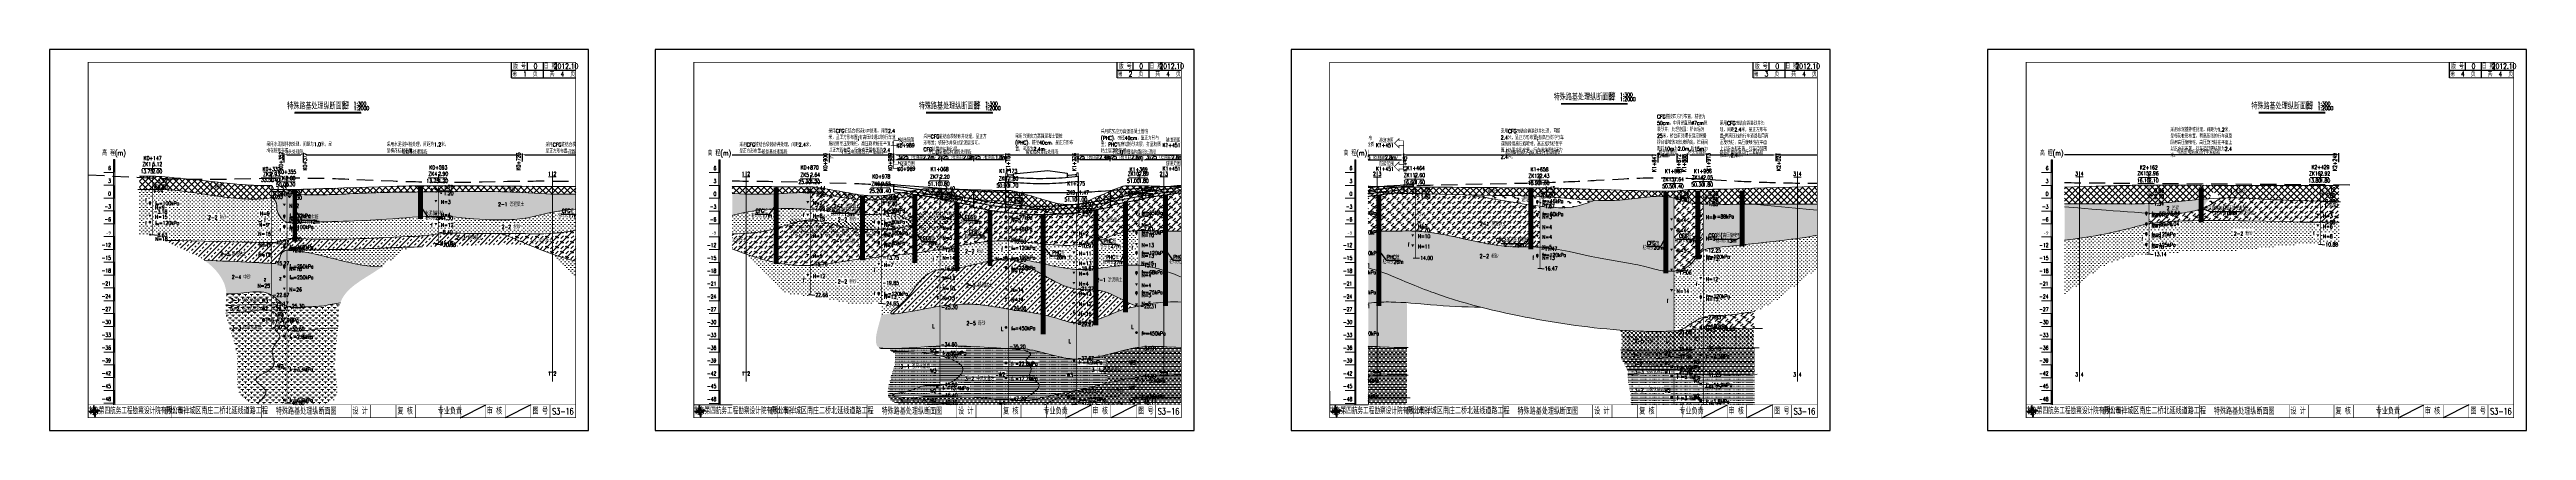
# Paper-space layout '布局1' of a CAD drawing. Header units: millimetres. Extents: x -3 to 1927, y 0 to 297.
# The model-space entities are those that its viewports show. They can reach past a viewport. Long polylines and large blocks are cut down to what shows.
import ezdxf
from ezdxf.enums import TextEntityAlignment as Align

# ---------------------------------------------------------------- set-up
doc = ezdxf.new("R2010")
doc.units = ezdxf.units.MM
doc.linetypes.add('DASHED', pattern=[19.05, 12.7, -6.35])
for name, color, linetype in [('0-文字', 7, 'Continuous'), ('GPSCOMMON', 7, 'Continuous'), ('sjx', 1, 'Continuous'), ('图框', 7, 'Continuous'), ('尺寸标注', 7, 'Continuous'), ('次轮廓线', 5, 'Continuous'), ('结构', 7, 'Continuous'), ('轮廓线', 1, 'Continuous')]:
    doc.layers.add(name, color=color, linetype=linetype)
for name, color, linetype, lineweight in [('poubase', 7, 'Continuous', 9), ('图层1', 7, 'Continuous', 9), ('地质', 8, 'Continuous', 9), ('层号土名', 7, 'Continuous', 0), ('横标尺', 7, 'Continuous', 0)]:
    doc.layers.add(name, color=color, linetype=linetype, lineweight=lineweight)
doc.layers.get('图层1').off()
doc.styles.add('GTF_XW', font='simplex1.shx', dxfattribs={"width": 0.7, "bigfont": 'hztxt.shx'})
doc.styles.add('KT_宋体', font='宋体', dxfattribs={"height": 2.5})
doc.styles.get("Standard").update_dxf_attribs({"font": 'simplex1.shx', "width": 0.7, "bigfont": 'hztxt.shx'})
doc.styles.add('Times New Roman', font='Times New Roman', dxfattribs={"height": 1.8})
doc.styles.add('新样式', font='simplex1.shx', dxfattribs={"width": 0.7, "height": 3, "bigfont": 'hztxt.shx'})
doc.dimstyles.new('1：20', dxfattribs={"dimtxt": 3, "dimasz": 2, "dimexe": 1, "dimexo": 1, "dimgap": 0.5, "dimtad": 1, "dimlfac": 2, "dimrnd": 0.0095, "dimdsep": 46, "dimtxsty": 'Standard', "dimcen": 0.09, "dimclrd": 256, "dimadec": 0, "dimazin": 0, "dimtfac": 1, "dimtix": 1, "dimtmove": 2, "dimatfit": 3, "dimfxl": 0, "dimtolj": 1, "dimtzin": 0, "dimarcsym": 0})
pattern_1 = [(45, (0.039, 0.222), (5e-16, 7.798822), [0, -5.5146]), (45, (0.087, 0.325), (5e-16, 7.798822), [0, -5.5146]), (45, (0.195, 0.455), (5e-16, 7.798822), [0, -5.5146]), (45, (0.325, 0.563), (5e-16, 7.798822), [0, -5.5146]), (45, (0.4875, 0.629), (5e-16, 7.798822), [0, -5.5146]), (45, (0.65, 0.65), (5e-16, 7.798822), [0, -5.5146]), (45, (0.8125, 0.629), (5e-16, 7.798822), [0, -5.5146]), (45, (0.975, 0.563), (5e-16, 7.798822), [0, -5.5146]), (45, (1.105, 0.455), (5e-16, 7.798822), [0, -5.5146]), (45, (1.213, 0.325), (5e-16, 7.798822), [0, -5.5146]), (45, (1.261, 0.222), (5e-16, 7.798822), [0, -5.5146]), (45, (1.3, 0), (5e-16, 7.798822), [0, -5.5146]), (45, (1.339, -0.222), (5e-16, 7.798822), [0, -5.5146]), (45, (1.387, -0.325), (5e-16, 7.798822), [0, -5.5146]), (45, (1.495, -0.455), (5e-16, 7.798822), [0, -5.5146]), (45, (1.625, -0.563), (5e-16, 7.798822), [0, -5.5146]), (45, (1.7875, -0.629), (5e-16, 7.798822), [0, -5.5146]), (45, (1.95, -0.65), (5e-16, 7.798822), [0, -5.5146]), (45, (2.1125, -0.629), (5e-16, 7.798822), [0, -5.5146]), (45, (2.275, -0.563), (5e-16, 7.798822), [0, -5.5146]), (45, (2.405, -0.455), (5e-16, 7.798822), [0, -5.5146]), (45, (2.513, -0.325), (5e-16, 7.798822), [0, -5.5146]), (45, (2.561, -0.222), (5e-16, 7.798822), [0, -5.5146]), (45, (1.3, 0), (-3.89941, 3.89941), []), (45, (5.5146, 0), (-3.89941, 3.89941), [2.86, -2.86])]
pattern_2 = [(0, (0, 0), (1.46, 1.46), [0, -2.92])]
pattern_3 = [(45, (0.039, 0.222), (5e-16, 7.798822), [0, -5.5146]), (45, (0.087, 0.325), (5e-16, 7.798822), [0, -5.5146]), (45, (0.195, 0.455), (5e-16, 7.798822), [0, -5.5146]), (45, (0.325, 0.563), (5e-16, 7.798822), [0, -5.5146]), (45, (0.4875, 0.629), (5e-16, 7.798822), [0, -5.5146]), (45, (0.65, 0.65), (5e-16, 7.798822), [0, -5.5146]), (45, (0.8125, 0.629), (5e-16, 7.798822), [0, -5.5146]), (45, (0.975, 0.563), (5e-16, 7.798822), [0, -5.5146]), (45, (1.105, 0.455), (5e-16, 7.798822), [0, -5.5146]), (45, (1.213, 0.325), (5e-16, 7.798822), [0, -5.5146]), (45, (1.261, 0.222), (5e-16, 7.798822), [0, -5.5146]), (45, (1.3, 0), (5e-16, 7.798822), [0, -5.5146]), (45, (1.339, -0.222), (5e-16, 7.798822), [0, -5.5146]), (45, (1.387, -0.325), (5e-16, 7.798822), [0, -5.5146]), (45, (1.495, -0.455), (5e-16, 7.798822), [0, -5.5146]), (45, (1.625, -0.563), (5e-16, 7.798822), [0, -5.5146]), (45, (1.7875, -0.629), (5e-16, 7.798822), [0, -5.5146]), (45, (1.95, -0.65), (5e-16, 7.798822), [0, -5.5146]), (45, (2.1125, -0.629), (5e-16, 7.798822), [0, -5.5146]), (45, (2.275, -0.563), (5e-16, 7.798822), [0, -5.5146]), (45, (2.405, -0.455), (5e-16, 7.798822), [0, -5.5146]), (45, (2.513, -0.325), (5e-16, 7.798822), [0, -5.5146]), (45, (2.561, -0.222), (5e-16, 7.798822), [0, -5.5146])]
pattern_4 = [(45, (0, 0), (-2.400062, 2.400062), []), (135, (4.8, 0), (-2.400062, -2.400062), [])]
pattern_5 = [(45, (0, 0), (-3.394113, 3.394113), []), (45, (3.3945, 0), (-3.394113, 3.394113), [1.8, -1.8])]
pattern_6 = [(90, (2.475, 0.75), (-3, 2e-16), [0.075, -2.925]), (225, (1.8, 1.2), (-3.000001, 3e-16), [0.318198, -3.92445]), (270, (1.575, 0.975), (3, -6e-16), [0.3, -2.7]), (315, (1.575, 0.675), (-3.000001, 7e-16), [0.318198, -3.92445]), (0, (1.8, 0.45), (0, 3), [0.3, -2.7]), (45, (2.1, 0.45), (0, 3.000001), [0.318198, -3.92445]), (90, (2.325, 0.675), (-3, 2e-16), [0.3, -2.7]), (135, (2.325, 0.975), (0, 3.000001), [0.318198, -3.92445]), (180, (0.675, 2.7), (-4e-16, -3), [0.3, -2.7]), (135, (0.9, 2.475), (0, 3.000001), [0.318198, -3.92445]), (90, (0.9, 2.175), (-3, 2e-16), [0.3, -2.7]), (45, (0.675, 1.95), (0, 3.000001), [0.318198, -3.92445]), (0, (0.375, 1.95), (0, 3), [0.3, -2.7]), (315, (0.15, 2.175), (-3.000001, 7e-16), [0.318198, -3.92445]), (270, (0.15, 2.475), (3, -6e-16), [0.3, -2.7]), (225, (0.375, 2.7), (-3.000001, 3e-16), [0.318198, -3.92445]), (270, (1.125, 2.7), (3, -6e-16), [0.075, -2.925]), (0, (1.125, 2.625), (0, 3), [0.075, -2.925]), (90, (1.2, 2.625), (-3, 2e-16), [0.075, -2.925]), (180, (1.2, 2.7), (-4e-16, -3), [0.075, -2.925]), (90, (2.4, 2.625), (-3, 2e-16), [0.075, -2.925]), (270, (2.325, 2.7), (3, -6e-16), [0.075, -2.925]), (0, (2.325, 2.625), (0, 3), [0.075, -2.925]), (180, (2.4, 2.7), (-4e-16, -3), [0.075, -2.925]), (270, (0.525, 1.725), (3, -6e-16), [0.075, -2.925]), (0, (0.525, 1.65), (0, 3), [0.075, -2.925]), (90, (0.6, 1.65), (-3, 2e-16), [0.075, -2.925]), (180, (0.6, 1.725), (-4e-16, -3), [0.075, -2.925]), (180, (1.2, 0.825), (-4e-16, -3), [0.075, -2.925]), (90, (1.2, 0.75), (-3, 2e-16), [0.075, -2.925]), (0, (1.125, 0.75), (0, 3), [0.075, -2.925]), (270, (1.125, 0.825), (3, -6e-16), [0.075, -2.925]), (270, (2.4, 0.825), (3, -6e-16), [0.075, -2.925]), (180, (1.725, 1.725), (-4e-16, -3), [0.075, -2.925]), (90, (1.725, 1.65), (-3, 2e-16), [0.075, -2.925]), (0, (1.65, 1.65), (0, 3), [0.075, -2.925]), (270, (1.65, 1.725), (3, -6e-16), [0.075, -2.925]), (0, (1.8, 1.2), (0, 3), [0.3, -2.7]), (180, (2.475, 0.825), (-4e-16, -3), [0.075, -2.925]), (0, (2.4, 0.75), (0, 3), [0.075, -2.925])]
pattern_7 = [(90, (2.64, 0.8), (-3.2, 2e-16), [0.08, -3.12]), (225, (1.92, 1.28), (-3.200001, 4e-16), [0.339411, -4.18608]), (270, (1.68, 1.04), (3.2, -6e-16), [0.32, -2.88]), (315, (1.68, 0.72), (-3.200001, 7e-16), [0.339411, -4.18608]), (0, (1.92, 0.48), (0, 3.2), [0.32, -2.88]), (45, (2.24, 0.48), (0, 3.200001), [0.339411, -4.18608]), (90, (2.48, 0.72), (-3.2, 2e-16), [0.32, -2.88]), (135, (2.48, 1.04), (0, 3.200001), [0.339411, -4.18608]), (180, (0.72, 2.88), (-4e-16, -3.2), [0.32, -2.88]), (135, (0.96, 2.64), (0, 3.200001), [0.339411, -4.18608]), (90, (0.96, 2.32), (-3.2, 2e-16), [0.32, -2.88]), (45, (0.72, 2.08), (0, 3.200001), [0.339411, -4.18608]), (0, (0.4, 2.08), (0, 3.2), [0.32, -2.88]), (315, (0.16, 2.32), (-3.200001, 7e-16), [0.339411, -4.18608]), (270, (0.16, 2.64), (3.2, -6e-16), [0.32, -2.88]), (225, (0.4, 2.88), (-3.200001, 4e-16), [0.339411, -4.18608]), (270, (1.2, 2.88), (3.2, -6e-16), [0.08, -3.12]), (0, (1.2, 2.8), (0, 3.2), [0.08, -3.12]), (90, (1.28, 2.8), (-3.2, 2e-16), [0.08, -3.12]), (180, (1.28, 2.88), (-4e-16, -3.2), [0.08, -3.12]), (90, (2.56, 2.8), (-3.2, 2e-16), [0.08, -3.12]), (270, (2.48, 2.88), (3.2, -6e-16), [0.08, -3.12]), (0, (2.48, 2.8), (0, 3.2), [0.08, -3.12]), (180, (2.56, 2.88), (-4e-16, -3.2), [0.08, -3.12]), (270, (0.56, 1.84), (3.2, -6e-16), [0.08, -3.12]), (0, (0.56, 1.76), (0, 3.2), [0.08, -3.12]), (90, (0.64, 1.76), (-3.2, 2e-16), [0.08, -3.12]), (180, (0.64, 1.84), (-4e-16, -3.2), [0.08, -3.12]), (180, (1.28, 0.88), (-4e-16, -3.2), [0.08, -3.12]), (90, (1.28, 0.8), (-3.2, 2e-16), [0.08, -3.12]), (0, (1.2, 0.8), (0, 3.2), [0.08, -3.12]), (270, (1.2, 0.88), (3.2, -6e-16), [0.08, -3.12]), (270, (2.56, 0.88), (3.2, -6e-16), [0.08, -3.12]), (180, (1.84, 1.84), (-4e-16, -3.2), [0.08, -3.12]), (90, (1.84, 1.76), (-3.2, 2e-16), [0.08, -3.12]), (0, (1.76, 1.76), (0, 3.2), [0.08, -3.12]), (270, (1.76, 1.84), (3.2, -6e-16), [0.08, -3.12]), (0, (1.92, 1.28), (0, 3.2), [0.32, -2.88]), (180, (2.64, 0.88), (-4e-16, -3.2), [0.08, -3.12]), (0, (2.56, 0.8), (0, 3.2), [0.08, -3.12])]
pattern_8 = [(0, (0, 0), (2.4, 2), [2.4, -2.4]), (270, (1.2, 0), (4.8, -9e-16), [1.2, -2.8]), (270, (3.6, 2), (4.8, -9e-16), [1.2, -2.8])]
pattern_9 = [(0, (0, 0), (0, 2.8), []), (0, (0, 1.4), (0, 2.8), [0.028, -0.98])]
pattern_10 = [(0, (0, 0), (0, 2), []), (0, (0, -1), (1.6, 2), [1.6, -1.6])]

# ---------------------------------------------------------------- blocks, each defined once
blk = doc.blocks.new('series')
at = {"width": 0.75}
for tag, height, p in [('页码', 4, (-35, -19)), ('图名', 5, (-220, -282)), ('图号', 5, (-20, -282))]:
    blk.add_attdef(tag, text='', height=height, dxfattribs=at).set_placement(p, align=Align.MIDDLE_CENTER)
blk = doc.blocks.new('tb')
at = {"lineweight": -3}
h = blk.add_hatch(color=256, dxfattribs=at)
h.paths.add_polyline_path([(-1.2, -0.1), (-3.8, -0.1), (-4.1, -0.4), (-1.4, -0.4), (-0.6, -1.2), (-0.5, -2.6), (-0.3, -2.2), (-0.3, -1.1)])
h.paths.add_polyline_path([(0.1, -1.1), (0.1, -3.9), (0.4, -4.3), (0.4, -1.2), (1.3, -0.4), (2.7, -0.4), (2.3, -0.2), (1.1, -0.2)])
h.paths.add_polyline_path([(1.1, 0.3), (3.6, 0.3), (4, 0.6), (1.3, 0.6), (0.4, 1.4), (0.4, 2.8), (0.2, 2.4), (0.1, 1.2)])
h.paths.add_polyline_path([(-0.3, 1.2), (-0.3, 4), (-0.6, 4.4), (-0.6, 1.4), (-1.4, 0.6), (-2.7, 0.6), (-2.3, 0.3), (-1.2, 0.3)])
for p, q in [((-1.4, 0.6), (-2.7, 0.6)), ((-0.6, 1.4), (-1.4, 0.6)), ((-0.6, 4.4), (-0.6, 1.4)), ((0.4, 2.8), (0.4, 1.4)), ((0.4, 1.4), (1.3, 0.6)), ((1.3, 0.6), (4, 0.6)), ((-4.1, -0.4), (-1.4, -0.4)), ((-1.4, -0.4), (-0.6, -1.2)), ((-0.6, -1.2), (-0.5, -2.6)), ((0.4, -1.2), (1.3, -0.4)), ((0.4, -4.3), (0.4, -1.2)), ((1.3, -0.4), (2.7, -0.4))]:
    blk.add_line(p, q, dxfattribs=at)
at = {"lineweight": -3, "const_width": 0.35, "flags": 128}
for points in [[(-0.9, 3, 0.324167), (-3.2, -0.1)], [(2.9, 0.9, 0.324403), (-0.2, 3.2)], [(0.8, -2.9, 0.325418), (3, 0.3)], [(-3, -0.8, 0.322976), (0.1, -3)]]:
    blk.add_lwpolyline(points, format="xyb", dxfattribs=at)
at = {"lineweight": -3, "flags": 128}
for points in [[(-0.9, 4), (-0.9, 1.6), (-1.5, 0.9), (-2.3, 0.9), (-2.7, 0.6), (-2.3, 0.3), (-1.2, 0.3), (-0.3, 1.2), (-0.3, 4), (-0.6, 4.4)], [(0, 0.8), (0.7, 0), (0, -0.7), (-0.8, 0)], [(3.6, 0.9), (1.4, 0.9), (0.8, 1.5), (0.8, 2.4), (0.4, 2.8), (0.2, 2.4), (0.1, 1.2), (1.1, 0.3), (3.6, 0.3), (4, 0.6)], [(-3.7, -0.8), (-1.5, -0.8), (-0.9, -1.4), (-0.9, -2.2), (-0.5, -2.6), (-0.3, -2.2), (-0.3, -1.1), (-1.2, -0.1), (-3.8, -0.1), (-4.1, -0.4)], [(0.8, -3.8), (0.8, -1.4), (1.4, -0.8), (2.3, -0.8), (2.7, -0.4), (2.3, -0.2), (1.1, -0.2), (0.1, -1.1), (0.1, -3.9), (0.4, -4.3)]]:
    blk.add_lwpolyline(points, close=True, dxfattribs=at)
blk = doc.blocks.new('*D4')
at = {"layer": 'Defpoints', "color": 0}
for p in [(197.7, 263.1), (182.7, 26.4), (197.7, 26.4)]:
    blk.add_point(p, dxfattribs=at)
at = {"layer": 'poubase', "color": 0, "lineweight": -2}
for p, q in [((182.7, 257.1), (182.7, 264.1)), ((197.7, 257.1), (197.7, 264.1))]:
    blk.add_line(p, q, dxfattribs=at)
at = {"layer": 'poubase', "lineweight": -2}
blk.add_line((184.7, 263.1), (195.7, 263.1), dxfattribs=at)
at = {"layer": 'poubase'}
for points in [[(184.7, 263.4), (184.7, 262.8), (182.7, 263.1)], [(195.7, 263.4), (195.7, 262.8), (197.7, 263.1)]]:
    blk.add_solid(points, dxfattribs=at)
at = {"layer": 'poubase', "color": 0, "insert": (190.2, 265.1), "char_height": 3, "attachment_point": 5}
blk.add_mtext('\\A1;桥头处理段', dxfattribs=at)
blk = doc.blocks.new('*D5')
at = {"layer": 'Defpoints', "color": 0}
for p in [(368.2, 263.1), (368.2, 257.7), (197.7, 26.4)]:
    blk.add_point(p, dxfattribs=at)
at = {"layer": 'poubase', "color": 0, "lineweight": -2}
for p, q in [((197.7, 257.1), (197.7, 264.1)), ((368.2, 258.7), (368.2, 264.1))]:
    blk.add_line(p, q, dxfattribs=at)
at = {"layer": 'poubase', "lineweight": -2}
blk.add_line((199.7, 263.1), (366.2, 263.1), dxfattribs=at)
at = {"layer": 'poubase'}
for points in [[(199.7, 263.4), (199.7, 262.8), (197.7, 263.1)], [(366.2, 263.4), (366.2, 262.8), (368.2, 263.1)]]:
    blk.add_solid(points, dxfattribs=at)
at = {"layer": 'poubase', "color": 0, "insert": (282.9, 265.1), "char_height": 3, "attachment_point": 5}
blk.add_mtext('\\A1;一般路基处理路段', dxfattribs=at)
blk = doc.blocks.new('*D6')
at = {"layer": 'Defpoints', "color": 0}
for p in [(506.7, 263.1), (456.7, 26.4), (506.7, 26.4)]:
    blk.add_point(p, dxfattribs=at)
at = {"layer": 'poubase', "color": 0, "lineweight": -2}
for p, q in [((456.7, 257.1), (456.7, 264.1)), ((506.7, 257.1), (506.7, 264.1))]:
    blk.add_line(p, q, dxfattribs=at)
at = {"layer": 'poubase', "lineweight": -2}
blk.add_line((458.7, 263.1), (504.7, 263.1), dxfattribs=at)
at = {"layer": 'poubase'}
for points in [[(458.7, 263.4), (458.7, 262.8), (456.7, 263.1)], [(504.7, 263.4), (504.7, 262.8), (506.7, 263.1)]]:
    blk.add_solid(points, dxfattribs=at)
at = {"layer": 'poubase', "color": 0, "insert": (481.7, 265.1), "char_height": 3, "attachment_point": 5}
blk.add_mtext('\\A1;有高压电缆通过行车道路段', dxfattribs=at)
blk = doc.blocks.new('*D7')
at = {"layer": 'Defpoints', "color": 0}
for p in [(594.1, 263.1), (506.7, 26.4), (594.1, 26.4)]:
    blk.add_point(p, dxfattribs=at)
at = {"layer": 'poubase', "color": 0, "lineweight": -2}
for p, q in [((506.7, 257.1), (506.7, 264.1)), ((594.1, 257.1), (594.1, 264.1))]:
    blk.add_line(p, q, dxfattribs=at)
at = {"layer": 'poubase', "lineweight": -2}
blk.add_line((508.7, 263.1), (592.1, 263.1), dxfattribs=at)
at = {"layer": 'poubase'}
for points in [[(508.7, 263.4), (508.7, 262.8), (506.7, 263.1)], [(592.1, 263.4), (592.1, 262.8), (594.1, 263.1)]]:
    blk.add_solid(points, dxfattribs=at)
at = {"layer": 'poubase', "color": 0, "insert": (550.4, 265.1), "char_height": 3, "attachment_point": 5}
blk.add_mtext('\\A1;开口U型槽结构路段处理段', dxfattribs=at)
blk = doc.blocks.new('*D8')
at = {"layer": 'Defpoints', "color": 0}
for p in [(650.3, 263.1), (594.1, 26.4), (650.3, 26.4)]:
    blk.add_point(p, dxfattribs=at)
at = {"layer": 'poubase', "color": 0, "lineweight": -2}
for p, q in [((594.1, 257.1), (594.1, 264.1)), ((650.3, 257.1), (650.3, 264.1))]:
    blk.add_line(p, q, dxfattribs=at)
at = {"layer": 'poubase', "lineweight": -2}
blk.add_line((596.1, 263.1), (648.3, 263.1), dxfattribs=at)
at = {"layer": 'poubase'}
for points in [[(596.1, 263.4), (596.1, 262.8), (594.1, 263.1)], [(648.3, 263.4), (648.3, 262.8), (650.3, 263.1)]]:
    blk.add_solid(points, dxfattribs=at)
at = {"layer": 'poubase', "color": 0, "insert": (622.2, 265.1), "char_height": 3, "attachment_point": 5}
blk.add_mtext('\\A1;隧道结构路段处理段', dxfattribs=at)
blk = doc.blocks.new('*D9')
at = {"layer": 'Defpoints', "color": 0}
for p in [(737.8, 263.1), (737.8, 257.1), (650.3, 26.4)]:
    blk.add_point(p, dxfattribs=at)
at = {"layer": 'poubase', "color": 0, "lineweight": -2}
for p, q in [((650.3, 257.1), (650.3, 264.1)), ((737.8, 258.1), (737.8, 264.1))]:
    blk.add_line(p, q, dxfattribs=at)
at = {"layer": 'poubase', "lineweight": -2}
blk.add_line((652.3, 263.1), (735.8, 263.1), dxfattribs=at)
at = {"layer": 'poubase'}
for points in [[(652.3, 263.4), (652.3, 262.8), (650.3, 263.1)], [(735.8, 263.4), (735.8, 262.8), (737.8, 263.1)]]:
    blk.add_solid(points, dxfattribs=at)
at = {"layer": 'poubase', "color": 0, "insert": (694.1, 265.1), "char_height": 3, "attachment_point": 5}
blk.add_mtext('\\A1;开口U型槽结构路段处理段', dxfattribs=at)
blk = doc.blocks.new('*D10')
at = {"layer": 'Defpoints', "color": 0}
for p in [(936.2, 263.1), (737.8, 26.4), (936.2, 26.4)]:
    blk.add_point(p, dxfattribs=at)
at = {"layer": 'poubase', "color": 0, "lineweight": -2}
for p, q in [((737.8, 257.1), (737.8, 264.1)), ((936.2, 257.1), (936.2, 264.1))]:
    blk.add_line(p, q, dxfattribs=at)
at = {"layer": 'poubase', "lineweight": -2}
blk.add_line((739.8, 263.1), (934.2, 263.1), dxfattribs=at)
at = {"layer": 'poubase'}
for points in [[(739.8, 263.4), (739.8, 262.8), (737.8, 263.1)], [(934.2, 263.4), (934.2, 262.8), (936.2, 263.1)]]:
    blk.add_solid(points, dxfattribs=at)
at = {"layer": 'poubase', "color": 0, "insert": (837, 265.1), "char_height": 3, "attachment_point": 5}
blk.add_mtext('\\A1;一般路基有高压电缆通过行车道路段', dxfattribs=at)
blk = doc.blocks.new('*D11')
at = {"layer": 'Defpoints', "color": 0}
for p in [(951.2, 263.1), (936.2, 26.4), (951.2, 26.4)]:
    blk.add_point(p, dxfattribs=at)
at = {"layer": 'poubase', "color": 0, "lineweight": -2}
for p, q in [((936.2, 257.1), (936.2, 264.1)), ((951.2, 257.1), (951.2, 264.1))]:
    blk.add_line(p, q, dxfattribs=at)
at = {"layer": 'poubase', "lineweight": -2}
blk.add_line((938.2, 263.1), (949.2, 263.1), dxfattribs=at)
at = {"layer": 'poubase'}
for points in [[(938.2, 263.4), (938.2, 262.8), (936.2, 263.1)], [(949.2, 263.4), (949.2, 262.8), (951.2, 263.1)]]:
    blk.add_solid(points, dxfattribs=at)
at = {"layer": 'poubase', "color": 0, "insert": (943.7, 265.1), "char_height": 3, "attachment_point": 5}
blk.add_mtext('\\A1;桥头处理段', dxfattribs=at)
blk = doc.blocks.new('*D12')
at = {"layer": 'Defpoints', "color": 0}
for p in [(974.2, 263.1), (959.2, 26.4), (974.2, 26.4)]:
    blk.add_point(p, dxfattribs=at)
at = {"layer": 'poubase', "color": 0, "lineweight": -2}
for p, q in [((959.2, 257.1), (959.2, 264.1)), ((974.2, 257.1), (974.2, 264.1))]:
    blk.add_line(p, q, dxfattribs=at)
at = {"layer": 'poubase', "lineweight": -2}
blk.add_line((961.2, 263.1), (972.2, 263.1), dxfattribs=at)
at = {"layer": 'poubase'}
for points in [[(961.2, 263.4), (961.2, 262.8), (959.2, 263.1)], [(972.2, 263.4), (972.2, 262.8), (974.2, 263.1)]]:
    blk.add_solid(points, dxfattribs=at)
at = {"layer": 'poubase', "color": 0, "insert": (966.7, 265.1), "char_height": 3, "attachment_point": 5}
blk.add_mtext('\\A1;桥头处理段', dxfattribs=at)
blk = doc.blocks.new('*D13')
at = {"layer": 'Defpoints', "color": 0}
for p in [(1028.2, 257.1), (1247.1, 263.1), (1247.1, 26.4)]:
    blk.add_point(p, dxfattribs=at)
at = {"layer": 'poubase', "color": 0, "lineweight": -2}
for p, q in [((1028.2, 258.1), (1028.2, 264.1)), ((1247.1, 257.1), (1247.1, 264.1))]:
    blk.add_line(p, q, dxfattribs=at)
at = {"layer": 'poubase', "lineweight": -2}
blk.add_line((1030.2, 263.1), (1245.1, 263.1), dxfattribs=at)
at = {"layer": 'poubase'}
for points in [[(1030.2, 263.4), (1030.2, 262.7), (1028.2, 263.1)], [(1245.1, 263.4), (1245.1, 262.7), (1247.1, 263.1)]]:
    blk.add_solid(points, dxfattribs=at)
at = {"layer": 'poubase', "color": 0, "insert": (1137.6, 265.1), "char_height": 3, "attachment_point": 5}
blk.add_mtext('\\A1;有高压电缆通过行车道路段', dxfattribs=at)
blk = doc.blocks.new('*D14')
at = {"layer": 'Defpoints', "color": 0}
for p in [(368.2, 257.7), (456.7, 263.1), (456.7, 257.7)]:
    blk.add_point(p, dxfattribs=at)
at = {"layer": 'poubase', "color": 0, "lineweight": -2}
for p, q in [((368.2, 258.7), (368.2, 264.1)), ((456.7, 258.7), (456.7, 264.1))]:
    blk.add_line(p, q, dxfattribs=at)
at = {"layer": 'poubase', "lineweight": -2}
blk.add_line((370.2, 263.1), (454.7, 263.1), dxfattribs=at)
at = {"layer": 'poubase'}
for points in [[(370.2, 263.4), (370.2, 262.8), (368.2, 263.1)], [(454.7, 263.4), (454.7, 262.8), (456.7, 263.1)]]:
    blk.add_solid(points, dxfattribs=at)
at = {"layer": 'poubase', "color": 0, "insert": (412.4, 265.1), "char_height": 3, "attachment_point": 5}
blk.add_mtext('\\A1;一般路基处理路段', dxfattribs=at)
blk = doc.blocks.new('*D15')
at = {"layer": 'Defpoints', "color": 0}
for p in [(974.2, 257.1), (1028.2, 263.1), (1028.2, 257.1)]:
    blk.add_point(p, dxfattribs=at)
at = {"layer": 'poubase', "color": 0, "lineweight": -2}
for p, q in [((974.2, 258.1), (974.2, 264.1)), ((1028.2, 258.1), (1028.2, 264.1))]:
    blk.add_line(p, q, dxfattribs=at)
at = {"layer": 'poubase', "lineweight": -2}
blk.add_line((976.2, 263.1), (1026.2, 263.1), dxfattribs=at)
at = {"layer": 'poubase'}
for points in [[(976.2, 263.4), (976.2, 262.7), (974.2, 263.1)], [(1026.2, 263.4), (1026.2, 262.7), (1028.2, 263.1)]]:
    blk.add_solid(points, dxfattribs=at)
at = {"layer": 'poubase', "color": 0, "insert": (1001.2, 265.1), "char_height": 3, "attachment_point": 5}
blk.add_mtext('\\A1;有高压电缆通过行车道路段', dxfattribs=at)
blk = doc.blocks.new('隧道结构')
for p, q in [((480.5, 593.2), (481.3, 593.2)), ((480.5, 593.1), (480.5, 589.3)), ((481.6, 590.8), (481.4, 593.1)), ((481.8, 590.4), (482.1, 590)), ((482.1, 589.9), (482.1, 589)), ((535.4, 590.6), (535.1, 590.2)), ((535.1, 590.1), (535.1, 589.2)), ((535.5, 591), (535.8, 593.3)), ((536.6, 593.4), (535.9, 593.4)), ((536.7, 593.3), (536.7, 589.5))]:
    blk.add_line(p, q)
for centre, radius, start, end in [((480.5, 593.1), 0.0875, 90, 180), ((481.3, 593.1), 0.0875, 5.977, 90), ((482.5, 590.9), 0.892, 185.977, 214.7778), ((482, 589.9), 0.0875, 0, 34.7778), ((535.2, 590.1), 0.0875, 145.2222, 180), ((534.7, 591.1), 0.892, 325.2222, 354.023), ((535.9, 593.3), 0.0875, 90, 174.023), ((536.6, 593.3), 0.0875, 0, 90)]:
    blk.add_arc(centre, radius, start, end)
at = {"layer": 'sjx'}
for p, q in [((480.5, 547.1), (480.5, 589.3)), ((486, 592.1), (513.2, 596.2)), ((513.2, 596.2), (528.3, 593)), ((528.3, 593), (528.3, 588.2)), ((536.7, 589.5), (536.7, 547.3))]:
    blk.add_line(p, q, dxfattribs=at)
at = {"layer": '次轮廓线'}
for p, q in [((430.5, 561.9), (430.5, 575.6)), ((455.5, 553.1), (455.5, 572.8)), ((561.7, 572.8), (561.7, 553.5)), ((586.7, 575.5), (586.7, 562.5))]:
    blk.add_line(p, q, dxfattribs=at)
at = {"layer": '次轮廓线', "flags": 128}
for points in [[(481.5, 591.6), (481.8, 591.5), (484.3, 591.2), (486, 590.9)], [(481.5, 591.6), (481.8, 591.5), (484.3, 591.2), (486, 590.9)], [(528.3, 590.7), (529.3, 590.8), (531.8, 591.2), (534.3, 591.6), (535.6, 591.8)], [(528.3, 590.7), (529.3, 590.8), (531.8, 591.2), (534.3, 591.6), (535.6, 591.8)]]:
    blk.add_lwpolyline(points, dxfattribs=at)
at = {"layer": '轮廓线'}
for p, q in [((393, 571.2), (393, 579.6)), ((486, 592.1), (486, 588.4)), ((624.2, 579.4), (624.2, 570.9)), ((430, 562), (429.5, 563.2)), ((587.2, 562.7), (587.7, 563.8)), ((455, 553.2), (454.5, 555.4)), ((562.2, 553.7), (562.7, 555.8))]:
    blk.add_line(p, q, dxfattribs=at)
at = {"layer": '轮廓线', "flags": 128}
for points in [[(378.4, 581), (378.6, 580.9), (381.1, 580.7), (383.6, 580.5), (386.1, 580.3), (388.6, 580.1), (391.1, 579.8), (393.6, 579.6), (396.1, 579.3), (398.5, 579), (462.1, 572.1), (464.6, 571.8), (467.1, 571.6), (469.6, 571.4), (472.1, 571.2), (474.6, 571), (477.1, 570.8), (479.6, 570.7), (482.1, 570.6), (484.6, 570.5), (487.1, 570.4), (489.6, 570.3), (492.1, 570.3), (494.6, 570.3), (495, 570.3), (522.3, 570.3), (524.8, 570.3), (527.3, 570.3), (529.8, 570.4), (532.3, 570.5), (534.8, 570.5), (537.3, 570.7), (539.8, 570.8), (542.3, 571), (544.8, 571.1), (547.3, 571.3), (549.8, 571.5), (552.3, 571.8), (554.8, 572), (554.8, 572.1), (598.6, 576.8), (608.9, 577.9), (611.4, 578.2), (613.9, 578.4), (616.4, 578.7), (618.9, 578.9), (621.4, 579.1), (623.9, 579.3), (626.4, 579.5), (628.9, 579.7), (631.4, 579.9), (632, 579.9)], [(378.4, 579.8), (380.8, 579.5), (383.3, 579.2), (385.8, 578.9), (388.3, 578.6), (390.8, 578.2), (393.3, 577.9), (395.8, 577.5), (398.3, 577), (400.8, 576.6), (403.3, 576.1), (405.8, 575.6), (408.3, 575.1), (410.8, 574.6), (413.3, 574), (415.8, 573.4), (418.3, 572.8), (420.8, 572.2), (423.3, 571.5), (425.3, 571), (464.3, 560.4), (466.8, 559.7), (469.3, 559.1), (471.8, 558.5), (474.3, 557.9), (476.8, 557.4), (479.3, 557), (481.8, 556.5), (484.3, 556.2), (486.8, 555.8), (489.3, 555.5), (491.8, 555.2), (494.3, 555), (496.8, 554.8), (499.3, 554.6), (501.8, 554.5), (504.3, 554.4), (506.8, 554.4), (509.3, 554.4), (511.8, 554.5), (514.3, 554.5), (516.8, 554.7), (519.3, 554.8), (521.8, 555), (524.3, 555.2), (526.8, 555.5), (529.3, 555.8), (531.8, 556.2), (534.3, 556.6), (536.8, 557), (539.3, 557.5), (541.8, 558), (544.3, 558.5), (546.8, 559.1), (549.3, 559.8), (551.8, 560.4), (552.8, 560.7), (584.8, 569.7), (587.3, 570.3), (589.8, 571), (592.3, 571.6), (594.8, 572.3), (597.3, 572.8), (598.6, 573.1), (601.1, 573.7), (603.6, 574.2), (606.1, 574.7), (608.6, 575.2), (611.1, 575.7), (613.6, 576.1), (616.1, 576.5), (618.6, 576.9), (621.1, 577.2), (623.6, 577.5), (626.1, 577.8), (628.6, 578.1), (631.1, 578.4), (632, 578.4)], [(480.5, 589.3), (481.8, 589), (484.3, 588.7), (486.8, 588.3), (489.3, 588), (491.8, 587.7), (494.3, 587.5), (496.8, 587.3), (499.3, 587.1), (501.8, 587), (504.3, 586.9), (506.8, 586.9), (509.3, 586.9), (511.8, 587), (514.3, 587), (516.8, 587.2), (519.3, 587.3), (521.8, 587.5), (524.3, 587.7), (526.8, 588), (529.3, 588.3), (531.8, 588.7), (534.3, 589.1), (536.7, 589.5)], [(480.5, 583.3), (481.8, 583), (484.3, 582.7), (486.8, 582.3), (489.3, 582), (491.8, 581.7), (494.3, 581.5), (496.8, 581.3), (499.3, 581.1), (501.8, 581), (504.3, 580.9), (506.8, 580.9), (509.3, 580.9), (511.8, 581), (514.3, 581), (516.8, 581.2), (519.3, 581.3), (521.8, 581.5), (524.3, 581.7), (526.8, 582), (529.3, 582.3), (531.8, 582.7), (534.3, 583.1), (536.7, 583.5)], [(393, 574.2), (393.3, 574.2), (395.8, 573.8), (398.3, 573.4), (400.8, 572.9), (403.3, 572.4), (405.8, 571.9), (408.3, 571.4), (410.8, 570.9), (413.3, 570.3), (415.8, 569.7), (418.3, 569.1), (420.8, 568.5), (423.3, 567.9), (425.3, 567.3), (464.3, 556.7), (466.8, 556), (469.3, 555.4), (471.8, 554.8), (474.3, 554.3), (476.8, 553.8), (479.3, 553.3), (481.8, 552.9), (484.3, 552.5), (486.8, 552.1), (489.3, 551.8), (491.8, 551.5), (494.3, 551.3), (496.8, 551.1), (499.3, 551), (501.8, 550.8), (504.3, 550.8), (506.8, 550.7), (509.3, 550.7), (511.8, 550.8), (514.3, 550.9), (516.8, 551), (519.3, 551.1), (521.8, 551.3), (524.3, 551.6), (526.8, 551.8), (529.3, 552.2), (531.8, 552.5), (534.3, 552.9), (536.8, 553.3), (539.3, 553.8), (541.8, 554.3), (544.3, 554.9), (546.8, 555.5), (549.3, 556.1), (551.8, 556.7), (552.8, 557), (584.8, 566), (587.3, 566.7), (589.8, 567.3), (592.3, 568), (594.8, 568.6), (597.3, 569.2), (598.6, 569.5), (601.1, 570), (603.6, 570.5), (606.1, 571), (608.6, 571.5), (611.1, 572), (613.6, 572.4), (616.1, 572.8), (618.6, 573.2), (621.1, 573.5), (623.6, 573.9), (624.2, 573.9)], [(393, 571.2), (393.3, 571.2), (395.8, 570.8), (398.3, 570.4), (400.8, 569.9), (403.3, 569.4), (405.8, 568.9), (408.3, 568.4), (410.8, 567.9), (413.3, 567.3), (415.8, 566.7), (418.3, 566.1), (420.8, 565.5), (423.3, 564.9), (425.3, 564.3), (429.5, 563.2)], [(430, 562), (454.5, 555.4)], [(562.7, 555.8), (584.8, 562), (587.2, 562.7)], [(587.7, 563.8), (589.8, 564.3), (592.3, 565), (594.8, 565.6), (597.3, 566.2), (598.6, 566.5), (601.1, 567), (603.6, 567.5), (606.1, 568), (608.6, 568.5), (611.1, 569), (613.6, 569.4), (616.1, 569.8), (618.6, 570.2), (621.1, 570.5), (623.6, 570.9), (624.2, 570.9)], [(455, 553.2), (464.3, 550.7), (466.8, 550), (469.3, 549.4), (471.8, 548.8), (474.3, 548.3), (476.8, 547.8), (479.3, 547.3), (481.8, 546.9), (484.3, 546.5), (486.8, 546.1), (489.3, 545.8), (491.8, 545.5), (494.3, 545.3), (496.8, 545.1), (499.3, 545), (501.8, 544.8), (504.3, 544.8), (506.8, 544.7), (509.3, 544.7), (511.8, 544.8), (514.3, 544.9), (516.8, 545), (519.3, 545.1), (521.8, 545.3), (524.3, 545.6), (526.8, 545.8), (529.3, 546.2), (531.8, 546.5), (534.3, 546.9), (536.8, 547.3), (539.3, 547.8), (541.8, 548.3), (544.3, 548.9), (546.8, 549.5), (549.3, 550.1), (551.8, 550.7), (552.8, 551), (562.2, 553.7)]]:
    blk.add_lwpolyline(points, dxfattribs=at)
blk = doc.blocks.new('*D17')
at = {"layer": 'Defpoints', "color": 0}
for p in [(569.1, 259.1), (569.1, 257.1), (594.1, 257.1)]:
    blk.add_point(p, dxfattribs=at)
at = {"layer": 'poubase', "color": 0, "lineweight": -2}
for p, q in [((569.1, 258.1), (569.1, 260.1)), ((594.1, 258.1), (594.1, 260.1))]:
    blk.add_line(p, q, dxfattribs=at)
at = {"layer": 'poubase', "lineweight": -2}
blk.add_line((592.1, 259.1), (571.1, 259.1), dxfattribs=at)
at = {"layer": 'poubase'}
for points in [[(571.1, 259.4), (571.1, 258.7), (569.1, 259.1)], [(592.1, 259.4), (592.1, 258.7), (594.1, 259.1)]]:
    blk.add_solid(points, dxfattribs=at)
at = {"layer": 'poubase', "color": 0, "insert": (581.6, 261.1), "char_height": 3, "attachment_point": 5}
blk.add_mtext('\\A1;2x25（桩间距1.8m）', dxfattribs=at)
blk = doc.blocks.new('*D18')
at = {"layer": 'Defpoints', "color": 0}
for p in [(544.1, 259.1), (544.1, 257.1), (569.1, 257.1)]:
    blk.add_point(p, dxfattribs=at)
at = {"layer": 'poubase', "color": 0, "lineweight": -2}
for p, q in [((544.1, 258.1), (544.1, 260.1)), ((569.1, 258.1), (569.1, 260.1))]:
    blk.add_line(p, q, dxfattribs=at)
at = {"layer": 'poubase', "lineweight": -2}
blk.add_line((567.1, 259.1), (546.1, 259.1), dxfattribs=at)
at = {"layer": 'poubase'}
for points in [[(546.1, 259.4), (546.1, 258.7), (544.1, 259.1)], [(567.1, 259.4), (567.1, 258.7), (569.1, 259.1)]]:
    blk.add_solid(points, dxfattribs=at)
at = {"layer": 'poubase', "color": 0, "insert": (556.6, 261.1), "char_height": 3, "attachment_point": 5}
blk.add_mtext('\\A1;2x25（桩间距2.0m）', dxfattribs=at)
blk = doc.blocks.new('*D19')
at = {"layer": 'Defpoints', "color": 0}
for p in [(506.7, 259.1), (506.7, 257.1), (544.1, 257.1)]:
    blk.add_point(p, dxfattribs=at)
at = {"layer": 'poubase', "color": 0, "lineweight": -2}
for p, q in [((506.7, 258.1), (506.7, 260.1)), ((544.1, 258.1), (544.1, 260.1))]:
    blk.add_line(p, q, dxfattribs=at)
at = {"layer": 'poubase', "lineweight": -2}
blk.add_line((542.1, 259.1), (508.7, 259.1), dxfattribs=at)
at = {"layer": 'poubase'}
for points in [[(508.7, 259.4), (508.7, 258.7), (506.7, 259.1)], [(542.1, 259.4), (542.1, 258.7), (544.1, 259.1)]]:
    blk.add_solid(points, dxfattribs=at)
at = {"layer": 'poubase', "color": 0, "insert": (525.4, 261.1), "char_height": 3, "attachment_point": 5}
blk.add_mtext('\\A1;3x25（桩间距2.2m）', dxfattribs=at)
blk = doc.blocks.new('*D20')
at = {"layer": 'Defpoints', "color": 0}
for p in [(675.3, 259.1), (675.3, 257.1), (700.3, 257.1)]:
    blk.add_point(p, dxfattribs=at)
at = {"layer": 'poubase', "color": 0, "lineweight": -2}
for p, q in [((675.3, 258.1), (675.3, 260.1)), ((700.3, 258.1), (700.3, 260.1))]:
    blk.add_line(p, q, dxfattribs=at)
at = {"layer": 'poubase', "lineweight": -2}
blk.add_line((698.3, 259.1), (677.3, 259.1), dxfattribs=at)
at = {"layer": 'poubase'}
for points in [[(677.3, 259.4), (677.3, 258.7), (675.3, 259.1)], [(698.3, 259.4), (698.3, 258.7), (700.3, 259.1)]]:
    blk.add_solid(points, dxfattribs=at)
at = {"layer": 'poubase', "color": 0, "insert": (687.8, 261.1), "char_height": 3, "attachment_point": 5}
blk.add_mtext('\\A1;2x25（桩间距2.8m）', dxfattribs=at)
blk = doc.blocks.new('*D21')
at = {"layer": 'Defpoints', "color": 0}
for p in [(650.3, 259.1), (650.3, 257.1), (675.3, 257.1)]:
    blk.add_point(p, dxfattribs=at)
at = {"layer": 'poubase', "color": 0, "lineweight": -2}
for p, q in [((650.3, 258.1), (650.3, 260.1)), ((675.3, 258.1), (675.3, 260.1))]:
    blk.add_line(p, q, dxfattribs=at)
at = {"layer": 'poubase', "lineweight": -2}
blk.add_line((673.3, 259.1), (652.3, 259.1), dxfattribs=at)
at = {"layer": 'poubase'}
for points in [[(652.3, 259.4), (652.3, 258.7), (650.3, 259.1)], [(673.3, 259.4), (673.3, 258.7), (675.3, 259.1)]]:
    blk.add_solid(points, dxfattribs=at)
at = {"layer": 'poubase', "color": 0, "insert": (662.8, 261.1), "char_height": 3, "attachment_point": 5}
blk.add_mtext('\\A1;2x25（桩间距2.4m）', dxfattribs=at)
blk = doc.blocks.new('*D22')
at = {"layer": 'Defpoints', "color": 0}
for p in [(700.3, 259.1), (700.3, 257.1), (737.8, 257.1)]:
    blk.add_point(p, dxfattribs=at)
at = {"layer": 'poubase', "color": 0, "lineweight": -2}
for p, q in [((700.3, 258.1), (700.3, 260.1)), ((737.8, 258.1), (737.8, 260.1))]:
    blk.add_line(p, q, dxfattribs=at)
at = {"layer": 'poubase', "lineweight": -2}
blk.add_line((735.8, 259.1), (702.3, 259.1), dxfattribs=at)
at = {"layer": 'poubase'}
for points in [[(702.3, 259.4), (702.3, 258.7), (700.3, 259.1)], [(735.8, 259.4), (735.8, 258.7), (737.8, 259.1)]]:
    blk.add_solid(points, dxfattribs=at)
at = {"layer": 'poubase', "color": 0, "insert": (719.1, 261.1), "char_height": 3, "attachment_point": 5}
blk.add_mtext('\\A1;3x25（桩间距2.8m）', dxfattribs=at)

msp = doc.modelspace()

# ---------------------------------------------------------------- hatches: boundary and pattern name
at = {"layer": '地质'}
h = msp.add_hatch(dxfattribs=at)
h.set_pattern_fill('素填土', color=256, scale=0.3, style=0)
h.set_pattern_definition(pattern_4)
h.paths.add_polyline_path([(80, 246.3667), (79.8813, 246.3667), (79.7642, 246.3667), (79.6016, 246.3667), (79.4004, 246.3667), (79.272, 246.3667), (79.125, 246.3667), (78.9199, 246.3667), (78.6172, 246.3667), (78.2168, 246.3667), (77.7188, 246.3667), (77.123, 246.3667), (76.4297, 246.3667), (75.6387, 246.3667), (74.75, 246.3667), (73.8613, 246.3667), (73.0703, 246.3667), (72.377, 246.3667), (71.7812, 246.3667), (71.2832, 246.3667), (70.8828, 246.3667), (70.5801, 246.3667), (70.375, 246.3667), (70.2288, 246.3667), (70.1025, 246.3667), (69.9912, 246.3667), (69.9805, 246.3667), (69.9678, 246.3667), (69.9531, 246.3667), (69.9365, 246.3667), (69.918, 246.3667), (69.8975, 246.3667), (69.7656, 246.3667), (69.7656, 235.9962), (80, 236.0333)])
h = msp.add_hatch(dxfattribs=at)
h.set_pattern_fill('粉砂', color=256, scale=0.365, style=0)
h.set_pattern_definition(pattern_2)
h.paths.add_polyline_path([(80, 236.0333), (69.7656, 235.9962), (69.7656, 200.7483), (80, 200.5333)])
h.paths.add_polyline_path([(76.2425, 209.0592), (79.7575, 209.0592), (79.7575, 211.9242), (76.2425, 211.9242)], flags=8)
h.paths.add_polyline_path([(76.2425, 209.0592), (79.7575, 209.0592), (79.7575, 211.9242), (76.2425, 211.9242)], flags=24)
h.paths.add_polyline_path([(76.2425, 224.3925), (79.7575, 224.3925), (79.7575, 227.2575), (76.2425, 227.2575)], flags=8)
h.paths.add_polyline_path([(76.2425, 224.3925), (79.7575, 224.3925), (79.7575, 227.2575), (76.2425, 227.2575)], flags=24)
h.paths.add_polyline_path([(76.315, 199.3283), (79.685, 199.3283), (79.685, 201.7583), (76.315, 201.7583)], flags=9)
h.paths.add_polyline_path([(76.315, 213.995), (79.685, 213.995), (79.685, 216.425), (76.315, 216.425)], flags=24)
h.paths.add_polyline_path([(76.315, 222.995), (79.685, 222.995), (79.685, 225.425), (76.315, 225.425)], flags=24)
h.paths.add_polyline_path([(73.3924, 207.7729), (76.3576, 207.7729), (76.3576, 211.3354), (73.3924, 211.3354)], flags=24)
h.paths.add_polyline_path([(73.3924, 225.5229), (76.3576, 225.5229), (76.3576, 229.0854), (73.3924, 229.0854)], flags=24)
h = msp.add_hatch(dxfattribs=at)
h.set_pattern_fill('素填土', color=256, scale=0.13, style=0)
h.set_pattern_definition(pattern_4)
edge = h.paths.add_edge_path()
edge.add_line((172.732, 239.0667), (172.6134, 239.0667))
edge.add_line((172.6134, 239.0667), (172.5235, 239.0667))
edge.add_line((172.5235, 239.0667), (172.4063, 239.0667))
edge.add_line((172.4063, 239.0667), (172.2423, 239.0667))
edge.add_line((172.2423, 239.0667), (172.1324, 239.0667))
edge.add_line((172.1324, 239.0667), (172.004, 239.0667))
edge.add_line((172.004, 239.0667), (171.857, 239.0667))
edge.add_line((171.857, 239.0667), (171.6519, 239.0667))
edge.add_line((171.6519, 239.0667), (171.3492, 239.0667))
edge.add_line((171.3492, 239.0667), (170.9488, 239.0667))
edge.add_line((170.9488, 239.0667), (170.4508, 239.0667))
edge.add_line((170.4508, 239.0667), (169.8551, 239.0667))
edge.add_line((169.8551, 239.0667), (169.1617, 239.0667))
edge.add_line((169.1617, 239.0667), (168.3707, 239.0667))
edge.add_line((168.3707, 239.0667), (167.482, 239.0667))
edge.add_line((167.482, 239.0667), (166.5933, 239.0667))
edge.add_line((166.5933, 239.0667), (165.8023, 239.0667))
edge.add_line((165.8023, 239.0667), (165.109, 239.0667))
edge.add_line((165.109, 239.0667), (164.5133, 239.0667))
edge.add_line((164.5133, 239.0667), (164.0152, 239.0667))
edge.add_line((164.0152, 239.0667), (163.6148, 239.0667))
edge.add_line((163.6148, 239.0667), (163.3121, 239.0667))
edge.add_line((163.3121, 239.0667), (163.107, 239.0667))
edge.add_line((163.107, 239.0667), (162.8802, 239.0702))
edge.add_line((162.8802, 239.0702), (162.5124, 239.0809))
edge.add_line((162.5124, 239.0809), (162.0034, 239.0987))
edge.add_line((162.0034, 239.0987), (161.3534, 239.1237))
edge.add_line((161.3534, 239.1237), (160.5623, 239.1558))
edge.add_line((160.5623, 239.1558), (159.6301, 239.195))
edge.add_line((159.6301, 239.195), (158.5569, 239.2413))
edge.add_line((158.5569, 239.2413), (157.3425, 239.2948))
edge.add_line((157.3425, 239.2948), (155.6561, 239.3982))
edge.add_line((155.6561, 239.3982), (153.1667, 239.5942))
edge.add_line((153.1667, 239.5942), (149.8742, 239.8829))
edge.add_line((149.8742, 239.8829), (145.7786, 240.2643))
edge.add_line((145.7786, 240.2643), (140.8801, 240.7384))
edge.add_line((140.8801, 240.7384), (135.1784, 241.3051))
edge.add_line((135.1784, 241.3051), (128.6737, 241.9646))
edge.add_line((128.6737, 241.9646), (121.366, 242.7167))
edge.add_line((121.366, 242.7167), (114.0583, 243.4688))
edge.add_line((114.0583, 243.4688), (107.5536, 244.1282))
edge.add_line((107.5536, 244.1282), (101.852, 244.6949))
edge.add_line((101.852, 244.6949), (96.9534, 245.169))
edge.add_line((96.9534, 245.169), (92.8578, 245.5504))
edge.add_line((92.8578, 245.5504), (89.5653, 245.8391))
edge.add_line((89.5653, 245.8391), (87.0759, 246.0352))
edge.add_line((87.0759, 246.0352), (85.3895, 246.1385))
edge.add_line((85.3895, 246.1385), (84.1844, 246.192))
edge.add_line((84.1844, 246.192), (83.139, 246.2383))
edge.add_line((83.139, 246.2383), (82.2532, 246.2776))
edge.add_line((82.2532, 246.2776), (81.5271, 246.3096))
edge.add_line((81.5271, 246.3096), (80.9605, 246.3346))
edge.add_line((80.9605, 246.3346), (80.5536, 246.3524))
edge.add_line((80.5536, 246.3524), (80.3064, 246.3631))
edge.add_line((80.3064, 246.3631), (80.2187, 246.3667))
edge.add_line((80.2187, 246.3667), (80.1187, 246.3667))
edge.add_line((80.1187, 246.3667), (80, 246.3667))
edge.add_line((80, 246.3667), (80, 236.0333))
edge.add_spline(control_points=[(80, 236.0333), (110.9763, 236.9437), (142.195, 225.0281), (172.732, 229.4)], knot_values=[0, 0, 0, 0, 92.968963425, 92.968963425, 92.968963425, 92.968963425], degree=3, periodic=0)
edge.add_line((172.732, 229.4), (172.732, 239.0667))
h.paths.add_polyline_path([(124.2653, 236.3368), (136.9653, 236.3368), (136.9653, 240.3035), (124.2653, 240.3035)], flags=24)
h.paths.add_polyline_path([(80.5625, 234.6958), (87.1264, 234.6958), (87.1264, 237.3208), (80.5625, 237.3208)], flags=25)
h.paths.add_polyline_path([(84.6181, 236.9625), (91.1819, 236.9625), (91.1819, 239.5875), (84.6181, 239.5875)], flags=24)
h.paths.add_polyline_path([(84.6181, 240.1225), (91.1819, 240.1225), (91.1819, 242.7475), (84.6181, 242.7475)], flags=24)
h.paths.add_polyline_path([(80.1194, 239.0417), (83.8806, 239.0417), (83.8806, 241.7917), (80.1194, 241.7917)], flags=24)
h = msp.add_hatch(dxfattribs=at)
h.set_pattern_fill('粉砂', color=256, scale=0.3, style=0)
h.set_pattern_definition(pattern_2)
edge = h.paths.add_edge_path()
edge.add_spline(control_points=[(184.6808, 210.474), (183.604, 210.7772), (181.62, 211.7311), (179.0306, 215.4205), (176.3348, 219.5829), (177.4031, 225.2304), (174.7479, 228.8918), (172.732, 229.4)], knot_values=[776.599634569, 776.599634569, 776.599634569, 776.599634569, 780.051229004, 783.595010459, 789.752003568, 794.092247147, 800.32908481, 800.32908481, 800.32908481, 800.32908481], degree=3, periodic=0)
edge.add_line((172.732, 229.4), (172.732, 194.7333))
edge.add_spline(control_points=[(172.732, 194.7333), (174.1717, 194.7373), (178.3045, 194.7603), (182.0982, 196.6882), (184.6808, 197.3)], knot_values=[82.38599287, 82.38599287, 82.38599287, 82.38599287, 86.673499637, 94.684032096, 94.684032096, 94.684032096, 94.684032096], degree=3, periodic=0)
edge.add_line((184.6808, 197.3), (184.6808, 210.474))
edge = h.paths.add_edge_path()
edge.add_spline(control_points=[(172.732, 229.4), (142.195, 225.0281), (110.9763, 236.9437), (80, 236.0333)], knot_values=[0, 0, 0, 0, 92.968963425, 92.968963425, 92.968963425, 92.968963425], degree=3, periodic=0)
edge.add_line((80, 236.0333), (80, 200.5333))
edge.add_line((80, 200.5333), (81.5, 200.5333))
edge.add_spline(control_points=[(81.5, 200.5333), (84.768, 200.5087), (87.5289, 198.2468), (90.3617, 196.3387)], knot_values=[0, 0, 0, 0, 9.804288259, 9.804288259, 9.804288259, 9.804288259], degree=3, periodic=0)
edge.add_spline(control_points=[(90.3617, 196.3387), (117.8227, 196.1034), (145.0679, 194.6579), (172.732, 194.7333)], knot_values=[0, 0, 0, 0, 82.38599287, 82.38599287, 82.38599287, 82.38599287], degree=3, periodic=0)
edge.add_line((172.732, 194.7333), (172.732, 229.4))
h.paths.add_polyline_path([(173.2945, 193.3958), (182.7029, 193.3958), (182.7029, 196.0208), (173.2945, 196.0208)], flags=9)
h.paths.add_polyline_path([(180.9233, 205.9925), (184.4383, 205.9925), (184.4383, 208.8575), (180.9233, 208.8575)], flags=8)
h.paths.add_polyline_path([(180.9233, 205.9925), (184.4383, 205.9925), (184.4383, 208.8575), (180.9233, 208.8575)], flags=24)
h.paths.add_polyline_path([(180.9958, 204.595), (184.3658, 204.595), (184.3658, 207.025), (180.9958, 207.025)], flags=24)
h.paths.add_polyline_path([(178.0732, 202.2896), (181.0385, 202.2896), (181.0385, 205.8521), (178.0732, 205.8521)], flags=24)
h.paths.add_polyline_path([(124.313, 212.235), (137.0019, 212.235), (137.0019, 216.1683), (124.313, 216.1683)], flags=24)
h.paths.add_polyline_path([(80.5625, 199.1958), (88.5486, 199.1958), (88.5486, 201.8208), (80.5625, 201.8208)], flags=25)
h.paths.add_polyline_path([(80.5625, 217.3625), (88.5486, 217.3625), (88.5486, 219.9875), (80.5625, 219.9875)], flags=24)
h.paths.add_polyline_path([(80.5625, 234.6958), (87.1264, 234.6958), (87.1264, 237.3208), (80.5625, 237.3208)], flags=9)
h.paths.add_polyline_path([(83.1883, 209.2417), (84.9006, 209.2417), (84.9006, 210.1117), (83.1883, 210.1117)], flags=8)
h.paths.add_polyline_path([(81.55, 209.1067), (95.25, 209.1067), (95.25, 211.8067), (81.55, 211.8067)], flags=24)
h.paths.add_polyline_path([(83.1883, 224.575), (84.9006, 224.575), (84.9006, 225.445), (83.1883, 225.445)], flags=8)
h.paths.add_polyline_path([(81.55, 224.44), (95.25, 224.44), (95.25, 227.14), (81.55, 227.14)], flags=24)
h.paths.add_polyline_path([(162.0143, 200.7024), (169.7181, 200.7024), (169.7181, 203.4433), (162.0143, 203.4433)], flags=24)
h.paths.add_polyline_path([(169.047, 200.3617), (172.417, 200.3617), (172.417, 202.7917), (169.047, 202.7917)], flags=24)
h.paths.add_polyline_path([(162.5656, 207.7116), (168.7955, 207.7116), (168.7955, 210.4602), (162.5656, 210.4602)], flags=24)
h.paths.add_polyline_path([(169.047, 207.695), (172.417, 207.695), (172.417, 210.125), (169.047, 210.125)], flags=24)
h.paths.add_polyline_path([(163.0974, 216.46), (169.3246, 216.46), (169.3246, 219.2009), (163.0974, 219.2009)], flags=24)
h.paths.add_polyline_path([(169.047, 215.695), (172.417, 215.695), (172.417, 218.125), (169.047, 218.125)], flags=24)
h.paths.add_polyline_path([(81.5043, 199.2454), (89.2081, 199.2454), (89.2081, 201.9863), (81.5043, 201.9863)], flags=25)
h.paths.add_polyline_path([(81.5043, 213.912), (89.2081, 213.912), (89.2081, 216.6529), (81.5043, 216.6529)], flags=24)
h.paths.add_polyline_path([(81.503, 222.9056), (87.7328, 222.9056), (87.7328, 225.6542), (81.503, 225.6542)], flags=24)
h.paths.add_polyline_path([(166.1244, 210.2229), (169.0897, 210.2229), (169.0897, 213.7854), (166.1244, 213.7854)], flags=24)
h = msp.add_hatch(dxfattribs=at)
h.set_pattern_fill('素填土', color=256, scale=0.3, style=0)
h.set_pattern_definition(pattern_4)
edge = h.paths.add_edge_path()
edge.add_line((184.6808, 235.9667), (184.5968, 235.9667))
edge.add_line((184.5968, 235.9667), (184.5324, 235.9667))
edge.add_line((184.5324, 235.9667), (184.4621, 235.9667))
edge.add_line((184.4621, 235.9667), (184.3551, 235.9667))
edge.add_line((184.3551, 235.9667), (184.2824, 235.9667))
edge.add_line((184.2824, 235.9667), (184.1911, 235.9667))
edge.add_line((184.1911, 235.9667), (184.0812, 235.9667))
edge.add_line((184.0812, 235.9667), (183.9528, 235.9667))
edge.add_line((183.9528, 235.9667), (183.8058, 235.9667))
edge.add_line((183.8058, 235.9667), (183.6008, 235.9667))
edge.add_line((183.6008, 235.9667), (183.298, 235.9667))
edge.add_line((183.298, 235.9667), (182.8976, 235.9667))
edge.add_line((182.8976, 235.9667), (182.3996, 235.9667))
edge.add_line((182.3996, 235.9667), (181.8039, 235.9667))
edge.add_line((181.8039, 235.9667), (181.1105, 235.9667))
edge.add_line((181.1105, 235.9667), (180.3195, 235.9667))
edge.add_line((180.3195, 235.9667), (179.4308, 235.9667))
edge.add_line((179.4308, 235.9667), (178.5422, 235.9667))
edge.add_line((178.5422, 235.9667), (177.7511, 235.9667))
edge.add_line((177.7511, 235.9667), (177.0578, 235.9667))
edge.add_line((177.0578, 235.9667), (176.4621, 235.9667))
edge.add_line((176.4621, 235.9667), (175.964, 235.9667))
edge.add_line((175.964, 235.9667), (175.5636, 235.9667))
edge.add_line((175.5636, 235.9667), (175.2609, 235.9667))
edge.add_line((175.2609, 235.9667), (175.0558, 235.9667))
edge.add_line((175.0558, 235.9667), (174.9079, 235.9682))
edge.add_line((174.9079, 235.9682), (174.7767, 235.9727))
edge.add_line((174.7767, 235.9727), (174.605, 235.9841))
edge.add_line((174.605, 235.9841), (174.4428, 236.0113))
edge.add_line((174.4428, 236.0113), (174.3385, 236.0543))
edge.add_line((174.3385, 236.0543), (174.2667, 236.1907))
edge.add_line((174.2667, 236.1907), (174.2087, 236.3133))
edge.add_line((174.2087, 236.3133), (174.1365, 236.4753))
edge.add_line((174.1365, 236.4753), (174.0502, 236.6766))
edge.add_line((174.0502, 236.6766), (173.9498, 236.9173))
edge.add_line((173.9498, 236.9173), (173.8352, 237.1973))
edge.add_line((173.8352, 237.1973), (173.7064, 237.5167))
edge.add_line((173.7064, 237.5167), (173.5777, 237.8361))
edge.add_line((173.5777, 237.8361), (173.4631, 238.1161))
edge.add_line((173.4631, 238.1161), (173.3626, 238.3568))
edge.add_line((173.3626, 238.3568), (173.2763, 238.5581))
edge.add_line((173.2763, 238.5581), (173.2041, 238.72))
edge.add_line((173.2041, 238.72), (173.1461, 238.8426))
edge.add_line((173.1461, 238.8426), (173.1023, 238.9259))
edge.add_line((173.1023, 238.9259), (173.0726, 238.9698))
edge.add_line((173.0726, 238.9698), (173.0509, 238.9925))
edge.add_line((173.0509, 238.9925), (173.031, 239.0122))
edge.add_line((173.031, 239.0122), (173.013, 239.0288))
edge.add_line((173.013, 239.0288), (172.9968, 239.0424))
edge.add_line((172.9968, 239.0424), (172.9825, 239.053))
edge.add_line((172.9825, 239.053), (172.9701, 239.0606))
edge.add_line((172.9701, 239.0606), (172.9595, 239.0652))
edge.add_line((172.9595, 239.0652), (172.9508, 239.0667))
edge.add_line((172.9508, 239.0667), (172.8805, 239.0667))
edge.add_line((172.8805, 239.0667), (172.816, 239.0667))
edge.add_line((172.816, 239.0667), (172.732, 239.0667))
edge.add_line((172.732, 239.0667), (172.732, 229.4))
edge.add_spline(control_points=[(172.732, 229.4), (176.8581, 229.4218), (180.6293, 232.1682), (184.6808, 232.6333)], knot_values=[0, 0, 0, 0, 12.378551145, 12.378551145, 12.378551145, 12.378551145], degree=3, periodic=0)
edge.add_line((184.6808, 232.6333), (184.6808, 235.9667))
h.paths.add_polyline_path([(173.3959, 228.9776), (179.9598, 228.9776), (179.9598, 231.6026), (173.3959, 231.6026)], flags=9)
h.paths.add_polyline_path([(177.3501, 231.6625), (183.914, 231.6625), (183.914, 234.2875), (177.3501, 234.2875)], flags=24)
h.paths.add_polyline_path([(177.3501, 234.8225), (183.914, 234.8225), (183.914, 237.4475), (177.3501, 237.4475)], flags=24)
h.paths.add_polyline_path([(172.8515, 233.7417), (176.6126, 233.7417), (176.6126, 236.4917), (172.8515, 236.4917)], flags=24)
h = msp.add_hatch(dxfattribs=at)
h.set_pattern_fill('淤泥质粉质粘土', color=256, scale=0.13, style=0)
h.set_pattern_definition(pattern_1)
edge = h.paths.add_edge_path()
edge.add_spline(control_points=[(302.8252, 234.3), (299.3826, 234.0124), (277.2258, 234.1682), (239.4673, 233.2044), (203.72, 230.9462), (186.302, 232.8194), (184.6808, 232.6333)], knot_values=[12.378551145, 12.378551145, 12.378551145, 12.378551145, 22.74213645, 78.760348673, 125.590885867, 130.543913806, 130.543913806, 130.543913806, 130.543913806], degree=3, periodic=0)
edge.add_line((184.6808, 232.6333), (184.6808, 210.474))
edge.add_spline(control_points=[(184.6808, 210.474), (187.0297, 209.8127), (215.9577, 211.2044), (251.98, 211.2502), (289.3048, 215.1495), (302.8252, 214.9667)], knot_values=[658.744185971, 658.744185971, 658.744185971, 658.744185971, 666.272984315, 736.112203503, 776.599634569, 776.599634569, 776.599634569, 776.599634569], degree=3, periodic=0)
edge.add_line((302.8252, 214.9667), (302.8252, 234.3))
edge = h.paths.add_edge_path()
edge.add_spline(control_points=[(184.6808, 232.6333), (180.6293, 232.1682), (176.8581, 229.4218), (172.732, 229.4)], knot_values=[0, 0, 0, 0, 12.378551145, 12.378551145, 12.378551145, 12.378551145], degree=3, periodic=0)
edge.add_spline(control_points=[(172.732, 229.4), (174.7479, 228.8918), (177.4031, 225.2304), (176.3348, 219.5829), (179.0306, 215.4205), (181.62, 211.7311), (183.604, 210.7772), (184.6808, 210.474)], knot_values=[776.599634569, 776.599634569, 776.599634569, 776.599634569, 782.836472233, 787.176715812, 793.33370892, 796.877490376, 800.32908481, 800.32908481, 800.32908481, 800.32908481], degree=3, periodic=0)
edge.add_line((184.6808, 210.474), (184.6808, 232.6333))
h.paths.add_polyline_path([(185.2433, 209.6292), (193.2294, 209.6292), (193.2294, 212.2542), (185.2433, 212.2542)], flags=9)
h.paths.add_polyline_path([(187.8692, 214.175), (189.5814, 214.175), (189.5814, 215.045), (187.8692, 215.045)], flags=8)
h.paths.add_polyline_path([(186.2308, 214.04), (198.5086, 214.04), (198.5086, 216.74), (186.2308, 216.74)], flags=24)
h.paths.add_polyline_path([(299.1402, 215.595), (302.5102, 215.595), (302.5102, 218.025), (299.1402, 218.025)], flags=24)
h.paths.add_polyline_path([(299.1402, 225.595), (302.5102, 225.595), (302.5102, 228.025), (299.1402, 228.025)], flags=24)
h.paths.add_polyline_path([(186.1851, 211.8979), (192.4123, 211.8979), (192.4123, 214.6388), (186.1851, 214.6388)], flags=24)
h.paths.add_polyline_path([(186.1857, 222.5153), (192.4117, 222.5153), (192.4117, 225.2523), (186.1857, 225.2523)], flags=24)
h.paths.add_polyline_path([(189.2989, 228.8958), (195.8628, 228.8958), (195.8628, 231.5208), (189.2989, 231.5208)], flags=24)
h.paths.add_polyline_path([(184.8003, 230.975), (188.5614, 230.975), (188.5614, 233.725), (184.8003, 233.725)], flags=24)
h.paths.add_polyline_path([(173.3959, 228.9776), (179.9598, 228.9776), (179.9598, 231.6026), (173.3959, 231.6026)], flags=25)
h.paths.add_polyline_path([(180.9233, 213.9925), (184.4383, 213.9925), (184.4383, 216.8575), (180.9233, 216.8575)], flags=8)
h.paths.add_polyline_path([(180.9233, 213.9925), (184.4383, 213.9925), (184.4383, 216.8575), (180.9233, 216.8575)], flags=24)
h.paths.add_polyline_path([(180.9958, 212.595), (184.3658, 212.595), (184.3658, 215.025), (180.9958, 215.025)], flags=25)
h.paths.add_polyline_path([(180.9958, 222.595), (184.3658, 222.595), (184.3658, 225.025), (180.9958, 225.025)], flags=24)
h.paths.add_polyline_path([(177.3501, 231.6625), (183.914, 231.6625), (183.914, 234.2875), (177.3501, 234.2875)], flags=9)
h = msp.add_hatch(dxfattribs=at)
h.set_pattern_fill('素填土', color=256, scale=0.13, style=0)
h.set_pattern_definition(pattern_4)
edge = h.paths.add_edge_path()
edge.add_line((231.9125, 237.2456), (229.1869, 237.1576))
edge.add_line((229.1869, 237.1576), (220.6721, 236.8866))
edge.add_line((220.6721, 236.8866), (213.2085, 236.6537))
edge.add_line((213.2085, 236.6537), (206.7961, 236.4589))
edge.add_line((206.7961, 236.4589), (201.4349, 236.3021))
edge.add_line((201.4349, 236.3021), (197.1249, 236.1835))
edge.add_line((197.1249, 236.1835), (193.8661, 236.1029))
edge.add_line((193.8661, 236.1029), (191.6586, 236.0604))
edge.add_line((191.6586, 236.0604), (190.0813, 236.0384))
edge.add_line((190.0813, 236.0384), (188.7132, 236.0194))
edge.add_line((188.7132, 236.0194), (187.5545, 236.0033))
edge.add_line((187.5545, 236.0033), (186.605, 235.9901))
edge.add_line((186.605, 235.9901), (185.8647, 235.9799))
edge.add_line((185.8647, 235.9799), (185.3337, 235.9725))
edge.add_line((185.3337, 235.9725), (185.012, 235.9681))
edge.add_line((185.012, 235.9681), (184.8996, 235.9667))
edge.add_line((184.8996, 235.9667), (184.8293, 235.9667))
edge.add_line((184.8293, 235.9667), (184.7648, 235.9667))
edge.add_line((184.7648, 235.9667), (184.6808, 235.9667))
edge.add_line((184.6808, 235.9667), (184.6808, 232.6333))
edge.add_spline(control_points=[(184.6808, 232.6333), (186.302, 232.8194), (203.72, 230.9462), (220.9769, 232.0363), (236.6326, 232.7546), (236.7181, 232.7586)], knot_values=[12.378551145, 12.378551145, 12.378551145, 12.378551145, 17.331579083, 64.162116278, 64.419373749, 64.419373749, 64.419373749, 64.419373749], degree=3, periodic=0)
edge.add_line((236.7181, 232.7586), (231.9125, 237.2456))
h.paths.add_polyline_path([(184.4646, 233.0463), (191.0285, 233.0463), (191.0285, 235.6713), (184.4646, 235.6713)], flags=9)
h.paths.add_polyline_path([(189.2989, 232.0558), (195.8628, 232.0558), (195.8628, 234.6808), (189.2989, 234.6808)], flags=25)
h.paths.add_polyline_path([(184.8003, 230.975), (188.5614, 230.975), (188.5614, 233.725), (184.8003, 233.725)], flags=9)
h = msp.add_hatch(dxfattribs=at)
h.set_pattern_fill('素填土', color=256, scale=0.13, style=0)
h.set_pattern_definition(pattern_4)
edge = h.paths.add_edge_path()
edge.add_line((302.8252, 238.9667), (302.7065, 238.9667))
edge.add_line((302.7065, 238.9667), (302.6064, 238.9667))
edge.add_line((302.6064, 238.9667), (302.4995, 238.9667))
edge.add_line((302.4995, 238.9667), (302.3354, 238.9667))
edge.add_line((302.3354, 238.9667), (302.2256, 238.9667))
edge.add_line((302.2256, 238.9667), (302.0971, 238.9667))
edge.add_line((302.0971, 238.9667), (301.9502, 238.9667))
edge.add_line((301.9502, 238.9667), (301.7451, 238.9667))
edge.add_line((301.7451, 238.9667), (301.4424, 238.9667))
edge.add_line((301.4424, 238.9667), (301.042, 238.9667))
edge.add_line((301.042, 238.9667), (300.5439, 238.9667))
edge.add_line((300.5439, 238.9667), (299.9482, 238.9667))
edge.add_line((299.9482, 238.9667), (299.2549, 238.9667))
edge.add_line((299.2549, 238.9667), (298.4638, 238.9667))
edge.add_line((298.4638, 238.9667), (297.5752, 238.9667))
edge.add_line((297.5752, 238.9667), (296.6865, 238.9667))
edge.add_line((296.6865, 238.9667), (295.8955, 238.9667))
edge.add_line((295.8955, 238.9667), (295.2021, 238.9667))
edge.add_line((295.2021, 238.9667), (294.6064, 238.9667))
edge.add_line((294.6064, 238.9667), (294.1084, 238.9667))
edge.add_line((294.1084, 238.9667), (293.708, 238.9667))
edge.add_line((293.708, 238.9667), (293.4052, 238.9667))
edge.add_line((293.4052, 238.9667), (293.2002, 238.9667))
edge.add_line((293.2002, 238.9667), (292.9486, 238.9652))
edge.add_line((292.9486, 238.9652), (292.5062, 238.9608))
edge.add_line((292.5062, 238.9608), (291.8732, 238.9535))
edge.add_line((291.8732, 238.9535), (291.0495, 238.9432))
edge.add_line((291.0495, 238.9432), (290.035, 238.93))
edge.add_line((290.035, 238.93), (288.8299, 238.9139))
edge.add_line((288.8299, 238.9139), (287.434, 238.8949))
edge.add_line((287.434, 238.8949), (285.8474, 238.8729))
edge.add_line((285.8474, 238.8729), (283.6398, 238.8304))
edge.add_line((283.6398, 238.8304), (280.3811, 238.7499))
edge.add_line((280.3811, 238.7499), (276.0711, 238.6312))
edge.add_line((276.0711, 238.6312), (270.7099, 238.4745))
edge.add_line((270.7099, 238.4745), (264.2975, 238.2797))
edge.add_line((264.2975, 238.2797), (256.8339, 238.0467))
edge.add_line((256.8339, 238.0467), (248.319, 237.7757))
edge.add_line((248.319, 237.7757), (238.753, 237.4667))
edge.add_line((238.753, 237.4667), (231.9125, 237.2456))
edge.add_line((231.9125, 237.2456), (236.7181, 232.7586))
edge.add_spline(control_points=[(236.7181, 232.7586), (255.2578, 233.6074), (276.6654, 234.1512), (298.0891, 234.0209), (300.8925, 234.1693)], knot_values=[64.419373749, 64.419373749, 64.419373749, 64.419373749, 120.180328501, 128.606173261, 128.606173261, 128.606173261, 128.606173261], degree=3, periodic=0)
edge.add_line((300.8925, 234.1693), (302.8252, 234.5456))
edge.add_line((302.8252, 234.5456), (302.8252, 238.9667))
h.paths.add_polyline_path([(296.0476, 234.0704), (302.6115, 234.0704), (302.6115, 236.6954), (296.0476, 236.6954)], flags=24)
h = msp.add_hatch(dxfattribs=at)
h.set_pattern_fill('素填土', color=256, scale=0.3, style=0)
h.set_pattern_definition(pattern_4)
h.paths.add_polyline_path([(324.9499, 238.8542), (322.7509, 238.8698), (317.6127, 238.904), (313.7276, 238.9273), (311.0958, 238.9396), (309.2155, 238.9459), (307.5848, 238.9514), (306.2038, 238.9561), (305.0725, 238.9599), (304.1909, 238.9629), (303.5589, 238.965), (303.1766, 238.9662), (303.0439, 238.9667), (302.9438, 238.9667), (302.8252, 238.9667), (302.8252, 234.9667), (304.9873, 234.9667)])
h.paths.add_polyline_path([(307.4432, 235.3892), (314.0071, 235.3892), (314.0071, 238.0142), (307.4432, 238.0142)], flags=25)
h.paths.add_polyline_path([(302.9446, 234.3083), (306.7057, 234.3083), (306.7057, 237.0583), (302.9446, 237.0583)], flags=9)
h = msp.add_hatch(dxfattribs=at)
h.set_pattern_fill('素填土', color=256, scale=0.3, style=0)
h.set_pattern_definition(pattern_4)
edge = h.paths.add_edge_path()
edge.add_line((405.4896, 238.2411), (405.3389, 238.2422))
edge.add_line((405.3389, 238.2422), (397.6942, 238.2985))
edge.add_line((397.6942, 238.2985), (388.7962, 238.3658))
edge.add_line((388.7962, 238.3658), (378.6451, 238.444))
edge.add_line((378.6451, 238.444), (367.2406, 238.5333))
edge.add_line((367.2406, 238.5333), (355.8362, 238.6226))
edge.add_line((355.8362, 238.6226), (345.6851, 238.7009))
edge.add_line((345.6851, 238.7009), (336.7871, 238.7682))
edge.add_line((336.7871, 238.7682), (329.1424, 238.8245))
edge.add_line((329.1424, 238.8245), (324.9499, 238.8542))
edge.add_line((324.9499, 238.8542), (302.8252, 234.5456))
edge.add_line((302.8252, 234.5456), (302.8252, 234.3))
edge.add_spline(control_points=[(302.8252, 234.3), (319.2371, 234.1666), (353.7873, 235.1909), (388.3195, 231.9768), (406.5599, 232.2629)], knot_values=[223.278101826, 223.278101826, 223.278101826, 223.278101826, 272.389701133, 327.047504918, 327.047504918, 327.047504918, 327.047504918], degree=3, periodic=0)
edge.add_line((406.5599, 232.2629), (405.4896, 238.2411))
edge = h.paths.add_edge_path()
edge.add_line((441.6561, 238.1), (441.5375, 238.1))
edge.add_line((441.5375, 238.1), (441.4374, 238.1))
edge.add_line((441.4374, 238.1), (441.3304, 238.1))
edge.add_line((441.3304, 238.1), (441.1664, 238.1))
edge.add_line((441.1664, 238.1), (441.0565, 238.1))
edge.add_line((441.0565, 238.1), (440.9281, 238.1))
edge.add_line((440.9281, 238.1), (440.7811, 238.1))
edge.add_line((440.7811, 238.1), (440.576, 238.1))
edge.add_line((440.576, 238.1), (440.2733, 238.1))
edge.add_line((440.2733, 238.1), (439.8729, 238.1))
edge.add_line((439.8729, 238.1), (439.3749, 238.1))
edge.add_line((439.3749, 238.1), (438.7792, 238.1))
edge.add_line((438.7792, 238.1), (438.0858, 238.1))
edge.add_line((438.0858, 238.1), (437.2948, 238.1))
edge.add_line((437.2948, 238.1), (436.4061, 238.1))
edge.add_line((436.4061, 238.1), (435.5174, 238.1))
edge.add_line((435.5174, 238.1), (434.7264, 238.1))
edge.add_line((434.7264, 238.1), (434.0331, 238.1))
edge.add_line((434.0331, 238.1), (433.4374, 238.1))
edge.add_line((433.4374, 238.1), (432.9393, 238.1))
edge.add_line((432.9393, 238.1), (432.5389, 238.1))
edge.add_line((432.5389, 238.1), (432.2362, 238.1))
edge.add_line((432.2362, 238.1), (432.0311, 238.1))
edge.add_line((432.0311, 238.1), (431.7593, 238.1004))
edge.add_line((431.7593, 238.1004), (431.2564, 238.1017))
edge.add_line((431.2564, 238.1017), (430.5224, 238.1038))
edge.add_line((430.5224, 238.1038), (429.5572, 238.1068))
edge.add_line((429.5572, 238.1068), (428.3609, 238.1106))
edge.add_line((428.3609, 238.1106), (426.9335, 238.1152))
edge.add_line((426.9335, 238.1152), (425.275, 238.1207))
edge.add_line((425.275, 238.1207), (423.3854, 238.1271))
edge.add_line((423.3854, 238.1271), (420.7536, 238.1394))
edge.add_line((420.7536, 238.1394), (416.8686, 238.1626))
edge.add_line((416.8686, 238.1626), (411.7304, 238.1969))
edge.add_line((411.7304, 238.1969), (405.4896, 238.2411))
edge.add_line((405.4896, 238.2411), (406.5599, 232.2629))
edge.add_spline(control_points=[(406.5599, 232.2629), (408.9443, 232.3003), (420.6626, 232.6502), (432.4052, 233.9864), (441.6561, 233.4333)], knot_values=[327.047504918, 327.047504918, 327.047504918, 327.047504918, 334.192276635, 362.148796932, 362.148796932, 362.148796932, 362.148796932], degree=3, periodic=0)
edge.add_line((441.6561, 233.4333), (441.6561, 238.1))
h.paths.add_polyline_path([(353.1317, 233.912), (365.8317, 233.912), (365.8317, 237.8786), (353.1317, 237.8786)], flags=25)
h.paths.add_polyline_path([(307.4432, 232.2292), (314.0071, 232.2292), (314.0071, 234.8542), (307.4432, 234.8542)], flags=25)
h.paths.add_polyline_path([(307.4432, 235.3892), (314.0071, 235.3892), (314.0071, 238.0142), (307.4432, 238.0142)], flags=24)
h.paths.add_polyline_path([(434.8691, 233.4168), (441.423, 233.4168), (441.423, 236.0118), (434.8691, 236.0118)], flags=25)
h = msp.add_hatch(dxfattribs=at)
h.set_pattern_fill('淤泥质粉质粘土', color=256, scale=0.3, style=0)
h.set_pattern_definition(pattern_1)
edge = h.paths.add_edge_path()
edge.add_spline(control_points=[(441.6561, 233.4333), (432.4048, 233.994), (402.3745, 230.6372), (356.1924, 234.7051), (319.1937, 235.0875), (302.8252, 234.3)], knot_values=[223.321271605, 223.321271605, 223.321271605, 223.321271605, 251.277791902, 313.080367405, 362.191966712, 362.191966712, 362.191966712, 362.191966712], degree=3, periodic=0)
edge.add_line((302.8252, 234.3), (302.8252, 214.9667))
edge.add_spline(control_points=[(302.8252, 214.9667), (315.0971, 214.8007), (338.0772, 211.9665), (367.7439, 211.9997), (400.7968, 221.4367), (424.3993, 221.7064), (441.6561, 220.4333)], knot_values=[519.303742679, 519.303742679, 519.303742679, 519.303742679, 556.052764186, 588.946776549, 607.164528206, 658.744185971, 658.744185971, 658.744185971, 658.744185971], degree=3, periodic=0)
edge.add_line((441.6561, 220.4333), (441.6561, 233.4333))
h.paths.add_polyline_path([(350.3011, 222.4743), (368.6622, 222.4743), (368.6622, 226.3577), (350.3011, 226.3577)], flags=24)
h.paths.add_polyline_path([(303.3877, 213.6292), (311.3738, 213.6292), (311.3738, 216.2542), (303.3877, 216.2542)], flags=25)
h.paths.add_polyline_path([(303.3877, 232.9625), (309.9516, 232.9625), (309.9516, 235.5875), (303.3877, 235.5875)], flags=9)
h.paths.add_polyline_path([(437.9711, 224.7283), (441.3411, 224.7283), (441.3411, 227.1583), (437.9711, 227.1583)], flags=24)
h.paths.add_polyline_path([(304.3301, 215.5153), (310.556, 215.5153), (310.556, 218.2523), (304.3301, 218.2523)], flags=24)
h.paths.add_polyline_path([(304.3294, 225.512), (310.5567, 225.512), (310.5567, 228.2529), (304.3294, 228.2529)], flags=24)
h.paths.add_polyline_path([(307.4432, 232.2292), (314.0071, 232.2292), (314.0071, 234.8542), (307.4432, 234.8542)], flags=25)
h = msp.add_hatch(dxfattribs=at)
h.set_pattern_fill('素填土', color=256, scale=0.3, style=0)
h.set_pattern_definition(pattern_4)
edge = h.paths.add_edge_path()
edge.add_line((452.5664, 236.6912), (450.9994, 236.957))
edge.add_line((450.9994, 236.957), (448.7698, 237.321))
edge.add_line((448.7698, 237.321), (446.9774, 237.5965))
edge.add_line((446.9774, 237.5965), (445.6221, 237.7836))
edge.add_line((445.6221, 237.7836), (444.704, 237.8823))
edge.add_line((444.704, 237.8823), (444.0478, 237.9333))
edge.add_line((444.0478, 237.9333), (443.478, 237.9775))
edge.add_line((443.478, 237.9775), (442.9947, 238.015))
edge.add_line((442.9947, 238.015), (442.5978, 238.0456))
edge.add_line((442.5978, 238.0456), (442.2874, 238.0694))
edge.add_line((442.2874, 238.0694), (442.0634, 238.0864))
edge.add_line((442.0634, 238.0864), (441.9259, 238.0966))
edge.add_line((441.9259, 238.0966), (441.8749, 238.1))
edge.add_line((441.8749, 238.1), (441.8046, 238.1))
edge.add_line((441.8046, 238.1), (441.6561, 238.1))
edge.add_line((441.6561, 238.1), (441.6561, 233.4333))
edge.add_spline(control_points=[(441.6561, 233.4333), (442.8606, 233.3613), (444.0633, 233.2619), (445.2647, 233.1403)], knot_values=[362.148796932, 362.148796932, 362.148796932, 362.148796932, 365.788642602, 365.788642602, 365.788642602, 365.788642602], degree=3, periodic=0)
edge.add_line((445.2647, 233.1403), (452.5664, 236.6912))
edge = h.paths.add_edge_path()
edge.add_line((464.2895, 234.6167), (460.3112, 235.3344))
edge.add_line((460.3112, 235.3344), (456.7701, 235.9637))
edge.add_line((456.7701, 235.9637), (453.6661, 236.5046))
edge.add_line((453.6661, 236.5046), (452.5664, 236.6912))
edge.add_line((452.5664, 236.6912), (445.2647, 233.1403))
edge.add_spline(control_points=[(445.2647, 233.1403), (455.3855, 232.1155), (472.3899, 227.7023), (489.8277, 227.6585), (496.9229, 228.1333)], knot_values=[365.788642602, 365.788642602, 365.788642602, 365.788642602, 396.451110779, 417.784467996, 417.784467996, 417.784467996, 417.784467996], degree=3, periodic=0)
edge.add_line((496.9229, 228.1333), (496.9229, 231.1333))
edge.add_line((496.9229, 231.1333), (496.8389, 231.1333))
edge.add_line((496.8389, 231.1333), (496.7495, 231.1333))
edge.add_line((496.7495, 231.1333), (496.6514, 231.1333))
edge.add_line((496.6514, 231.1333), (496.5244, 231.1333))
edge.add_line((496.5244, 231.1333), (496.4331, 231.1333))
edge.add_line((496.4331, 231.1333), (496.3233, 231.1333))
edge.add_line((496.3233, 231.1333), (496.1948, 231.1333))
edge.add_line((496.1948, 231.1333), (496.0479, 231.1333))
edge.add_line((496.0479, 231.1333), (495.8428, 231.1333))
edge.add_line((495.8428, 231.1333), (495.5401, 231.1333))
edge.add_line((495.5401, 231.1333), (495.1397, 231.1333))
edge.add_line((495.1397, 231.1333), (494.6416, 231.1333))
edge.add_line((494.6416, 231.1333), (494.0459, 231.1333))
edge.add_line((494.0459, 231.1333), (493.3526, 231.1333))
edge.add_line((493.3526, 231.1333), (492.5615, 231.1333))
edge.add_line((492.5615, 231.1333), (491.6729, 231.1333))
edge.add_line((491.6729, 231.1333), (490.7842, 231.1333))
edge.add_line((490.7842, 231.1333), (489.9932, 231.1333))
edge.add_line((489.9932, 231.1333), (489.2998, 231.1333))
edge.add_line((489.2998, 231.1333), (488.7041, 231.1333))
edge.add_line((488.7041, 231.1333), (488.2061, 231.1333))
edge.add_line((488.2061, 231.1333), (487.8057, 231.1333))
edge.add_line((487.8057, 231.1333), (487.5029, 231.1333))
edge.add_line((487.5029, 231.1333), (487.2979, 231.1333))
edge.add_line((487.2979, 231.1333), (487.1077, 231.1367))
edge.add_line((487.1077, 231.1367), (486.8496, 231.1469))
edge.add_line((486.8496, 231.1469), (486.5236, 231.1639))
edge.add_line((486.5236, 231.1639), (486.1296, 231.1878))
edge.add_line((486.1296, 231.1878), (485.6678, 231.2184))
edge.add_line((485.6678, 231.2184), (485.1381, 231.2558))
edge.add_line((485.1381, 231.2558), (484.5405, 231.3))
edge.add_line((484.5405, 231.3), (483.8749, 231.351))
edge.add_line((483.8749, 231.351), (482.9569, 231.4497))
edge.add_line((482.9569, 231.4497), (481.6016, 231.6368))
edge.add_line((481.6016, 231.6368), (479.8092, 231.9123))
edge.add_line((479.8092, 231.9123), (477.5796, 232.2763))
edge.add_line((477.5796, 232.2763), (474.9129, 232.7287))
edge.add_line((474.9129, 232.7287), (471.8089, 233.2696))
edge.add_line((471.8089, 233.2696), (468.2678, 233.8989))
edge.add_line((468.2678, 233.8989), (464.2895, 234.6167))
h.paths.add_polyline_path([(446.2792, 234.5275), (452.8331, 234.5275), (452.8331, 237.1225), (446.2792, 237.1225)], flags=9)
h.paths.add_polyline_path([(441.7756, 233.4417), (445.5367, 233.4417), (445.5367, 236.1917), (441.7756, 236.1917)], flags=24)
h.paths.add_polyline_path([(463.6418, 229.0766), (476.3418, 229.0766), (476.3418, 233.0432), (463.6418, 233.0432)], flags=25)
h.paths.add_polyline_path([(446.2742, 231.3625), (452.8381, 231.3625), (452.8381, 233.9875), (446.2742, 233.9875)], flags=25)
h = msp.add_hatch(dxfattribs=at)
h.set_pattern_fill('淤泥质粉质粘土', color=256, scale=0.3, style=0)
h.set_pattern_definition(pattern_1)
edge = h.paths.add_edge_path()
edge.add_spline(control_points=[(496.9229, 228.1333), (489.8277, 227.6585), (471.1692, 227.7053), (453.0069, 232.7548), (441.6561, 233.4333)], knot_values=[362.148796932, 362.148796932, 362.148796932, 362.148796932, 383.482154149, 417.784467996, 417.784467996, 417.784467996, 417.784467996], degree=3, periodic=0)
edge.add_line((441.6561, 233.4333), (441.6561, 220.4333))
edge.add_spline(control_points=[(441.6561, 220.4333), (448.273, 219.9452), (466.7321, 217.9714), (484.3108, 215.8079), (496.9229, 216.8)], knot_values=[463.90227464, 463.90227464, 463.90227464, 463.90227464, 483.679740059, 519.303742679, 519.303742679, 519.303742679, 519.303742679], degree=3, periodic=0)
edge.add_line((496.9229, 216.8), (496.9229, 228.1333))
h.paths.add_polyline_path([(460.8113, 221.064), (479.1724, 221.064), (479.1724, 224.9474), (460.8113, 224.9474)], flags=24)
h.paths.add_polyline_path([(442.0209, 220.2316), (450.007, 220.2316), (450.007, 222.8566), (442.0209, 222.8566)], flags=25)
h.paths.add_polyline_path([(493.1654, 218.8258), (496.6804, 218.8258), (496.6804, 221.6908), (493.1654, 221.6908)], flags=8)
h.paths.add_polyline_path([(493.1654, 218.8258), (496.6804, 218.8258), (496.6804, 221.6908), (493.1654, 221.6908)], flags=24)
h.paths.add_polyline_path([(443.161, 224.6486), (449.387, 224.6486), (449.387, 227.3856), (443.161, 227.3856)], flags=24)
h.paths.add_polyline_path([(446.2742, 231.3625), (452.8381, 231.3625), (452.8381, 233.9875), (446.2742, 233.9875)], flags=9)
h = msp.add_hatch(dxfattribs=at)
h.set_pattern_fill('素填土', color=256, scale=0.3, style=0)
h.set_pattern_definition(pattern_4)
edge = h.paths.add_edge_path()
edge.add_line((513.2705, 233.6089), (511.6561, 233.3167))
edge.add_line((511.6561, 233.3167), (508.8695, 232.8199))
edge.add_line((508.8695, 232.8199), (506.427, 232.3929))
edge.add_line((506.427, 232.3929), (504.3285, 232.0357))
edge.add_line((504.3285, 232.0357), (502.574, 231.7483))
edge.add_line((502.574, 231.7483), (501.1635, 231.5308))
edge.add_line((501.1635, 231.5308), (500.097, 231.3831))
edge.add_line((500.097, 231.3831), (499.3746, 231.3052))
edge.add_line((499.3746, 231.3052), (498.8581, 231.2649))
edge.add_line((498.8581, 231.2649), (498.4094, 231.23))
edge.add_line((498.4094, 231.23), (498.0285, 231.2005))
edge.add_line((498.0285, 231.2005), (497.7155, 231.1763))
edge.add_line((497.7155, 231.1763), (497.4703, 231.1575))
edge.add_line((497.4703, 231.1575), (497.2929, 231.1441))
edge.add_line((497.2929, 231.1441), (497.1468, 231.1333))
edge.add_line((497.1468, 231.1333), (497.0713, 231.1333))
edge.add_line((497.0713, 231.1333), (496.9229, 231.1333))
edge.add_line((496.9229, 231.1333), (496.9229, 228.1333))
edge.add_spline(control_points=[(496.9229, 228.1333), (503.4254, 228.5685), (509.878, 229.4175), (516.3503, 230.2207)], knot_values=[417.784467996, 417.784467996, 417.784467996, 417.784467996, 437.335915397, 437.335915397, 437.335915397, 437.335915397], degree=3, periodic=0)
edge.add_line((516.3503, 230.2207), (513.2705, 233.6089))
edge = h.paths.add_edge_path()
edge.add_line((542.6504, 236.6333), (542.5664, 236.6333))
edge.add_line((542.5664, 236.6333), (542.4771, 236.6333))
edge.add_line((542.4771, 236.6333), (542.3789, 236.6333))
edge.add_line((542.3789, 236.6333), (542.252, 236.6333))
edge.add_line((542.252, 236.6333), (542.1607, 236.6333))
edge.add_line((542.1607, 236.6333), (542.0508, 236.6333))
edge.add_line((542.0508, 236.6333), (541.9224, 236.6333))
edge.add_line((541.9224, 236.6333), (541.7754, 236.6333))
edge.add_line((541.7754, 236.6333), (541.5703, 236.6333))
edge.add_line((541.5703, 236.6333), (541.2676, 236.6333))
edge.add_line((541.2676, 236.6333), (540.8672, 236.6333))
edge.add_line((540.8672, 236.6333), (540.3692, 236.6333))
edge.add_line((540.3692, 236.6333), (539.7735, 236.6333))
edge.add_line((539.7735, 236.6333), (539.0801, 236.6333))
edge.add_line((539.0801, 236.6333), (538.2891, 236.6333))
edge.add_line((538.2891, 236.6333), (537.4004, 236.6333))
edge.add_line((537.4004, 236.6333), (536.5117, 236.6333))
edge.add_line((536.5117, 236.6333), (535.7207, 236.6333))
edge.add_line((535.7207, 236.6333), (535.0274, 236.6333))
edge.add_line((535.0274, 236.6333), (534.4317, 236.6333))
edge.add_line((534.4317, 236.6333), (533.9336, 236.6333))
edge.add_line((533.9336, 236.6333), (533.5332, 236.6333))
edge.add_line((533.5332, 236.6333), (533.2305, 236.6333))
edge.add_line((533.2305, 236.6333), (533.0254, 236.6333))
edge.add_line((533.0254, 236.6333), (532.8445, 236.6306))
edge.add_line((532.8445, 236.6306), (532.6144, 236.6226))
edge.add_line((532.6144, 236.6226), (532.3349, 236.6092))
edge.add_line((532.3349, 236.6092), (532.0062, 236.5904))
edge.add_line((532.0062, 236.5904), (531.6283, 236.5662))
edge.add_line((531.6283, 236.5662), (531.201, 236.5367))
edge.add_line((531.201, 236.5367), (530.7245, 236.5017))
edge.add_line((530.7245, 236.5017), (530.1987, 236.4615))
edge.add_line((530.1987, 236.4615), (529.4762, 236.3836))
edge.add_line((529.4762, 236.3836), (528.4098, 236.2359))
edge.add_line((528.4098, 236.2359), (526.9993, 236.0183))
edge.add_line((526.9993, 236.0183), (525.2448, 235.731))
edge.add_line((525.2448, 235.731), (523.1463, 235.3738))
edge.add_line((523.1463, 235.3738), (520.7038, 234.9468))
edge.add_line((520.7038, 234.9468), (517.9172, 234.45))
edge.add_line((517.9172, 234.45), (514.7866, 233.8833))
edge.add_line((514.7866, 233.8833), (513.2705, 233.6089))
edge.add_line((513.2705, 233.6089), (516.3503, 230.2207))
edge.add_spline(control_points=[(516.3503, 230.2207), (518.8211, 230.5273), (527.5571, 231.5867), (536.3773, 232.2438), (542.6504, 231.9667)], knot_values=[437.335915397, 437.335915397, 437.335915397, 437.335915397, 444.799514855, 463.694957711, 463.694957711, 463.694957711, 463.694957711], degree=3, periodic=0)
edge.add_line((542.6504, 231.9667), (542.6504, 236.6333))
h.paths.add_polyline_path([(497.0062, 228.3384), (504.9923, 228.3384), (504.9923, 230.9634), (497.0062, 230.9634)], flags=24)
h.paths.add_polyline_path([(501.3951, 226.57), (509.3812, 226.57), (509.3812, 229.195), (501.3951, 229.195)], flags=9)
h.paths.add_polyline_path([(497.0423, 225.8083), (500.8034, 225.8083), (500.8034, 228.5583), (497.0423, 228.5583)], flags=9)
h.paths.add_polyline_path([(536.276, 231.9919), (542.8399, 231.9919), (542.8399, 234.6169), (536.276, 234.6169)], flags=9)
h = msp.add_hatch(dxfattribs=at)
h.set_pattern_fill('淤泥质粉质粘土', color=256, scale=0.3, style=0)
h.set_pattern_definition(pattern_1)
edge = h.paths.add_edge_path()
edge.add_line((542.6504, 231.9667), (534.8928, 231.9667))
edge.add_spline(control_points=[(534.8928, 231.9667), (531.1845, 231.8215), (518.458, 230.6991), (505.9077, 228.7341), (496.9229, 228.1333)], knot_values=[417.827637775, 417.827637775, 417.827637775, 417.827637775, 428.952877299, 455.967924158, 455.967924158, 455.967924158, 455.967924158], degree=3, periodic=0)
edge.add_line((496.9229, 228.1333), (496.9229, 216.8))
edge.add_spline(control_points=[(496.9229, 216.8), (501.7336, 217.1784), (509.3163, 218.2779), (515.7363, 212.2396), (528.356, 210.2623), (508.8706, 204.8073), (501.9833, 205.2219), (496.9229, 205.1333)], knot_values=[408.654451821, 408.654451821, 408.654451821, 408.654451821, 422.242733085, 429.257149588, 436.570366473, 447.215373223, 463.90227464, 463.90227464, 463.90227464, 463.90227464], degree=3, periodic=0)
edge.add_line((496.9229, 205.1333), (496.9229, 183.4667))
edge.add_spline(control_points=[(496.9229, 183.4667), (506.4377, 184.4433), (521.7243, 186.1164), (536.9374, 188.3165), (542.6504, 189.3)], knot_values=[163.668631347, 163.668631347, 163.668631347, 163.668631347, 192.381581837, 209.773097409, 209.773097409, 209.773097409, 209.773097409], degree=3, periodic=0)
edge.add_line((542.6504, 189.3), (542.6504, 231.9667))
h.paths.add_polyline_path([(497.4854, 182.1292), (506.8937, 182.1292), (506.8937, 184.7542), (497.4854, 184.7542)], flags=9)
h.paths.add_polyline_path([(497.4904, 203.8008), (505.4665, 203.8008), (505.4665, 206.3958), (497.4904, 206.3958)], flags=24)
h.paths.add_polyline_path([(497.4854, 215.4625), (505.4715, 215.4625), (505.4715, 218.0875), (497.4854, 218.0875)], flags=25)
h.paths.add_polyline_path([(497.4854, 226.7958), (505.4715, 226.7958), (505.4715, 229.4208), (497.4854, 229.4208)], flags=24)
h.paths.add_polyline_path([(538.8929, 229.3258), (542.4079, 229.3258), (542.4079, 232.1908), (538.8929, 232.1908)], flags=9)
h.paths.add_polyline_path([(538.8929, 229.3258), (542.4079, 229.3258), (542.4079, 232.1908), (538.8929, 232.1908)], flags=24)
h.paths.add_polyline_path([(500.1112, 193.675), (501.8234, 193.675), (501.8234, 194.545), (500.1112, 194.545)], flags=8)
h.paths.add_polyline_path([(498.4729, 193.54), (510.7506, 193.54), (510.7506, 196.24), (498.4729, 196.24)], flags=24)
h.paths.add_polyline_path([(500.1112, 201.3417), (501.8234, 201.3417), (501.8234, 202.2117), (500.1112, 202.2117)], flags=8)
h.paths.add_polyline_path([(498.4729, 201.2067), (512.1729, 201.2067), (512.1729, 203.9067), (498.4729, 203.9067)], flags=24)
h.paths.add_polyline_path([(500.1112, 219.0083), (501.8234, 219.0083), (501.8234, 219.8783), (500.1112, 219.8783)], flags=8)
h.paths.add_polyline_path([(498.4729, 218.8733), (510.7506, 218.8733), (510.7506, 221.5733), (498.4729, 221.5733)], flags=24)
h.paths.add_polyline_path([(538.9654, 189.595), (542.3354, 189.595), (542.3354, 192.025), (538.9654, 192.025)], flags=24)
h.paths.add_polyline_path([(538.9654, 197.595), (542.3354, 197.595), (542.3354, 200.025), (538.9654, 200.025)], flags=24)
h.paths.add_polyline_path([(538.9654, 205.2617), (542.3354, 205.2617), (542.3354, 207.6917), (538.9654, 207.6917)], flags=24)
h.paths.add_polyline_path([(538.9654, 213.2617), (542.3354, 213.2617), (542.3354, 215.6917), (538.9654, 215.6917)], flags=24)
h.paths.add_polyline_path([(498.4278, 192.0153), (504.6537, 192.0153), (504.6537, 194.7523), (498.4278, 194.7523)], flags=24)
h.paths.add_polyline_path([(498.4278, 199.682), (504.6537, 199.682), (504.6537, 202.4189), (498.4278, 202.4189)], flags=24)
h.paths.add_polyline_path([(502.2659, 223.7292), (508.8298, 223.7292), (508.8298, 226.3542), (502.2659, 226.3542)], flags=24)
h.paths.add_polyline_path([(501.5548, 226.8892), (509.5409, 226.8892), (509.5409, 229.5142), (501.5548, 229.5142)], flags=24)
h.paths.add_polyline_path([(497.0423, 225.8083), (500.8034, 225.8083), (500.8034, 228.5583), (497.0423, 228.5583)], flags=24)
h = msp.add_hatch(dxfattribs=at)
h.set_pattern_fill('素填土', color=256, scale=0.3, style=0)
h.set_pattern_definition(pattern_4)
edge = h.paths.add_edge_path()
edge.add_line((564.0093, 235.9807), (560.5795, 236.104))
edge.add_line((560.5795, 236.104), (557.1781, 236.2245))
edge.add_line((557.1781, 236.2245), (554.1966, 236.328))
edge.add_line((554.1966, 236.328), (551.635, 236.4146))
edge.add_line((551.635, 236.4146), (549.4933, 236.4842))
edge.add_line((549.4933, 236.4842), (547.7716, 236.537))
edge.add_line((547.7716, 236.537), (546.4698, 236.5728))
edge.add_line((546.4698, 236.5728), (545.588, 236.5917))
edge.add_line((545.588, 236.5917), (544.9576, 236.6014))
edge.add_line((544.9576, 236.6014), (544.4102, 236.6099))
edge.add_line((544.4102, 236.6099), (543.9458, 236.6171))
edge.add_line((543.9458, 236.6171), (543.5645, 236.6229))
edge.add_line((543.5645, 236.6229), (543.2661, 236.6275))
edge.add_line((543.2661, 236.6275), (543.0508, 236.6307))
edge.add_line((543.0508, 236.6307), (542.9185, 236.6327))
edge.add_line((542.9185, 236.6327), (542.8692, 236.6333))
edge.add_line((542.8692, 236.6333), (542.7988, 236.6333))
edge.add_line((542.7988, 236.6333), (542.6504, 236.6333))
edge.add_line((542.6504, 236.6333), (542.6504, 231.9667))
edge.add_spline(control_points=[(542.6504, 231.9667), (547.6622, 231.7453), (552.6422, 231.0463), (557.6235, 230.2781)], knot_values=[463.694957711, 463.694957711, 463.694957711, 463.694957711, 478.791064914, 478.791064914, 478.791064914, 478.791064914], degree=3, periodic=0)
edge.add_line((557.6235, 230.2781), (564.0093, 235.9807))
edge = h.paths.add_edge_path()
edge.add_line((596.1514, 235.3), (596.0674, 235.3))
edge.add_line((596.0674, 235.3), (595.9781, 235.3))
edge.add_line((595.9781, 235.3), (595.8799, 235.3))
edge.add_line((595.8799, 235.3), (595.753, 235.3))
edge.add_line((595.753, 235.3), (595.6617, 235.3))
edge.add_line((595.6617, 235.3), (595.5518, 235.3))
edge.add_line((595.5518, 235.3), (595.4234, 235.3))
edge.add_line((595.4234, 235.3), (595.2764, 235.3))
edge.add_line((595.2764, 235.3), (595.0713, 235.3))
edge.add_line((595.0713, 235.3), (594.7686, 235.3))
edge.add_line((594.7686, 235.3), (594.3682, 235.3))
edge.add_line((594.3682, 235.3), (593.8702, 235.3))
edge.add_line((593.8702, 235.3), (593.2745, 235.3))
edge.add_line((593.2745, 235.3), (592.5811, 235.3))
edge.add_line((592.5811, 235.3), (591.7901, 235.3))
edge.add_line((591.7901, 235.3), (590.9014, 235.3))
edge.add_line((590.9014, 235.3), (590.0127, 235.3))
edge.add_line((590.0127, 235.3), (589.2217, 235.3))
edge.add_line((589.2217, 235.3), (588.5284, 235.3))
edge.add_line((588.5284, 235.3), (587.9327, 235.3))
edge.add_line((587.9327, 235.3), (587.4346, 235.3))
edge.add_line((587.4346, 235.3), (587.0342, 235.3))
edge.add_line((587.0342, 235.3), (586.7315, 235.3))
edge.add_line((586.7315, 235.3), (586.5264, 235.3))
edge.add_line((586.5264, 235.3), (586.3379, 235.3007))
edge.add_line((586.3379, 235.3007), (586.085, 235.3026))
edge.add_line((586.085, 235.3026), (585.7676, 235.3059))
edge.add_line((585.7676, 235.3059), (585.3858, 235.3104))
edge.add_line((585.3858, 235.3104), (584.9395, 235.3163))
edge.add_line((584.9395, 235.3163), (584.4287, 235.3234))
edge.add_line((584.4287, 235.3234), (583.8535, 235.3319))
edge.add_line((583.8535, 235.3319), (583.2139, 235.3417))
edge.add_line((583.2139, 235.3417), (582.332, 235.3605))
edge.add_line((582.332, 235.3605), (581.0302, 235.3964))
edge.add_line((581.0302, 235.3964), (579.3085, 235.4491))
edge.add_line((579.3085, 235.4491), (577.1668, 235.5187))
edge.add_line((577.1668, 235.5187), (574.6053, 235.6053))
edge.add_line((574.6053, 235.6053), (571.6237, 235.7089))
edge.add_line((571.6237, 235.7089), (568.2223, 235.8293))
edge.add_line((568.2223, 235.8293), (564.4009, 235.9667))
edge.add_line((564.4009, 235.9667), (564.0093, 235.9807))
edge.add_line((564.0093, 235.9807), (557.6235, 230.2781))
edge.add_spline(control_points=[(557.6235, 230.2781), (562.5328, 229.5209), (575.3118, 227.3753), (588.3119, 227.4205), (596.1514, 226.3)], knot_values=[478.791064914, 478.791064914, 478.791064914, 478.791064914, 493.669182109, 517.509625674, 517.509625674, 517.509625674, 517.509625674], degree=3, periodic=0)
edge.add_line((596.1514, 226.3), (596.1514, 235.3))
h.paths.add_polyline_path([(547.2685, 231.2292), (553.8324, 231.2292), (553.8324, 233.8542), (547.2685, 233.8542)], flags=25)
h.paths.add_polyline_path([(547.2685, 234.3892), (553.8324, 234.3892), (553.8324, 237.0142), (547.2685, 237.0142)], flags=9)
h.paths.add_polyline_path([(542.7699, 233.3083), (546.531, 233.3083), (546.531, 236.0583), (542.7699, 236.0583)], flags=24)
h = msp.add_hatch(dxfattribs=at)
h.set_pattern_fill('淤泥质粉质粘土', color=256, scale=0.3, style=0)
h.set_pattern_definition(pattern_1)
edge = h.paths.add_edge_path()
edge.add_spline(control_points=[(596.1514, 226.3), (588.3119, 227.4205), (570.2431, 227.3577), (552.6015, 231.5271), (542.6504, 231.9667)], knot_values=[463.694957711, 463.694957711, 463.694957711, 463.694957711, 487.535401276, 517.509625674, 517.509625674, 517.509625674, 517.509625674], degree=3, periodic=0)
edge.add_line((542.6504, 231.9667), (542.6504, 189.3))
edge.add_spline(control_points=[(542.6504, 189.3), (553.3618, 191.1439), (570.9528, 195.092), (589.0288, 196.1628), (596.1514, 195.9667)], knot_values=[209.773097409, 209.773097409, 209.773097409, 209.773097409, 242.380912754, 263.780568022, 263.780568022, 263.780568022, 263.780568022], degree=3, periodic=0)
edge.add_line((596.1514, 195.9667), (596.1514, 226.3))
h.paths.add_polyline_path([(592.3939, 204.3258), (595.9089, 204.3258), (595.9089, 207.1908), (592.3939, 207.1908)], flags=24)
h.paths.add_polyline_path([(592.3939, 204.3258), (595.9089, 204.3258), (595.9089, 207.1908), (592.3939, 207.1908)], flags=8)
h.paths.add_polyline_path([(592.3939, 213.3258), (595.9089, 213.3258), (595.9089, 216.1908), (592.3939, 216.1908)], flags=24)
h.paths.add_polyline_path([(592.3939, 213.3258), (595.9089, 213.3258), (595.9089, 216.1908), (592.3939, 216.1908)], flags=8)
h.paths.add_polyline_path([(545.1762, 228.3013), (546.8885, 228.3013), (546.8885, 229.1713), (545.1762, 229.1713)], flags=8)
h.paths.add_polyline_path([(543.5379, 228.1663), (555.8157, 228.1663), (555.8157, 230.8663), (543.5379, 230.8663)], flags=24)
h.paths.add_polyline_path([(592.4664, 196.2617), (595.8364, 196.2617), (595.8364, 198.6917), (592.4664, 198.6917)], flags=24)
h.paths.add_polyline_path([(592.4664, 211.9283), (595.8364, 211.9283), (595.8364, 214.3583), (592.4664, 214.3583)], flags=24)
h.paths.add_polyline_path([(544.1547, 189.512), (550.3819, 189.512), (550.3819, 192.2529), (544.1547, 192.2529)], flags=25)
h.paths.add_polyline_path([(544.1547, 197.512), (550.3819, 197.512), (550.3819, 200.2529), (544.1547, 200.2529)], flags=24)
h.paths.add_polyline_path([(544.1553, 205.182), (550.3813, 205.182), (550.3813, 207.9189), (544.1553, 207.9189)], flags=24)
h.paths.add_polyline_path([(544.1553, 213.182), (550.3813, 213.182), (550.3813, 215.9189), (544.1553, 215.9189)], flags=24)
h = msp.add_hatch(dxfattribs=at)
h.set_pattern_fill('素填土', color=256, scale=0.3, style=0)
h.set_pattern_definition(pattern_4)
edge = h.paths.add_edge_path()
edge.add_line((621.5538, 228.6713), (621.364, 228.727))
edge.add_line((621.364, 228.727), (617.5968, 229.85))
edge.add_line((617.5968, 229.85), (613.8297, 230.973))
edge.add_line((613.8297, 230.973), (610.4765, 231.9576))
edge.add_line((610.4765, 231.9576), (607.5373, 232.8039))
edge.add_line((607.5373, 232.8039), (605.0121, 233.5117))
edge.add_line((605.0121, 233.5117), (602.9008, 234.0812))
edge.add_line((602.9008, 234.0812), (601.2035, 234.5123))
edge.add_line((601.2035, 234.5123), (599.9202, 234.805))
edge.add_line((599.9202, 234.805), (599.0508, 234.9594))
edge.add_line((599.0508, 234.9594), (598.4294, 235.0392))
edge.add_line((598.4294, 235.0392), (597.8898, 235.1084))
edge.add_line((597.8898, 235.1084), (597.432, 235.1669))
edge.add_line((597.432, 235.1669), (597.056, 235.2148))
edge.add_line((597.056, 235.2148), (596.7618, 235.2521))
edge.add_line((596.7618, 235.2521), (596.5494, 235.2787))
edge.add_line((596.5494, 235.2787), (596.4189, 235.2947))
edge.add_line((596.4189, 235.2947), (596.3702, 235.3))
edge.add_line((596.3702, 235.3), (596.2999, 235.3))
edge.add_line((596.2999, 235.3), (596.1514, 235.3))
edge.add_line((596.1514, 235.3), (596.1514, 226.3))
edge.add_spline(control_points=[(596.1514, 226.3), (603.2886, 225.2799), (615.4474, 221.8548), (627.5667, 218.0395), (632.9105, 217.2762), (632.9864, 217.2655)], knot_values=[517.509625674, 517.509625674, 517.509625674, 517.509625674, 539.214230444, 555.208198205, 555.438438377, 555.438438377, 555.438438377, 555.438438377], degree=3, periodic=0)
edge.add_line((632.9864, 217.2655), (621.5538, 228.6713))
edge = h.paths.add_edge_path()
edge.add_line((649.0422, 224.4), (648.9583, 224.4))
edge.add_line((648.9583, 224.4), (648.8689, 224.4))
edge.add_line((648.8689, 224.4), (648.7708, 224.4))
edge.add_line((648.7708, 224.4), (648.6438, 224.4))
edge.add_line((648.6438, 224.4), (648.5525, 224.4))
edge.add_line((648.5525, 224.4), (648.4426, 224.4))
edge.add_line((648.4426, 224.4), (648.3142, 224.4))
edge.add_line((648.3142, 224.4), (648.1672, 224.4))
edge.add_line((648.1672, 224.4), (647.9622, 224.4))
edge.add_line((647.9622, 224.4), (647.6594, 224.4))
edge.add_line((647.6594, 224.4), (647.259, 224.4))
edge.add_line((647.259, 224.4), (646.761, 224.4))
edge.add_line((646.761, 224.4), (646.1653, 224.4))
edge.add_line((646.1653, 224.4), (645.4719, 224.4))
edge.add_line((645.4719, 224.4), (644.6809, 224.4))
edge.add_line((644.6809, 224.4), (643.7922, 224.4))
edge.add_line((643.7922, 224.4), (642.9036, 224.4))
edge.add_line((642.9036, 224.4), (642.1126, 224.4))
edge.add_line((642.1126, 224.4), (641.4192, 224.4))
edge.add_line((641.4192, 224.4), (640.8235, 224.4))
edge.add_line((640.8235, 224.4), (640.3255, 224.4))
edge.add_line((640.3255, 224.4), (639.9251, 224.4))
edge.add_line((639.9251, 224.4), (639.6223, 224.4))
edge.add_line((639.6223, 224.4), (639.4172, 224.4))
edge.add_line((639.4172, 224.4), (639.2294, 224.4053))
edge.add_line((639.2294, 224.4053), (638.9782, 224.4213))
edge.add_line((638.9782, 224.4213), (638.6638, 224.4479))
edge.add_line((638.6638, 224.4479), (638.2861, 224.4852))
edge.add_line((638.2861, 224.4852), (637.8452, 224.5331))
edge.add_line((637.8452, 224.5331), (637.341, 224.5916))
edge.add_line((637.341, 224.5916), (636.7735, 224.6608))
edge.add_line((636.7735, 224.6608), (636.1428, 224.7406))
edge.add_line((636.1428, 224.7406), (635.2735, 224.895))
edge.add_line((635.2735, 224.895), (633.9902, 225.1877))
edge.add_line((633.9902, 225.1877), (632.2929, 225.6188))
edge.add_line((632.2929, 225.6188), (630.1816, 226.1883))
edge.add_line((630.1816, 226.1883), (627.6564, 226.8961))
edge.add_line((627.6564, 226.8961), (624.7172, 227.7424))
edge.add_line((624.7172, 227.7424), (621.5538, 228.6713))
edge.add_line((621.5538, 228.6713), (632.9864, 217.2655))
edge.add_spline(control_points=[(632.9864, 217.2655), (638.2761, 216.5224), (643.7183, 216.6271), (649.0422, 217.4)], knot_values=[555.438438377, 555.438438377, 555.438438377, 555.438438377, 571.491884323, 571.491884323, 571.491884323, 571.491884323], degree=3, periodic=0)
edge.add_line((649.0422, 217.4), (649.0422, 224.4))
edge = h.paths.add_edge_path()
edge.add_line((677.822, 235.7374), (677.5027, 235.6051))
edge.add_line((677.5027, 235.6051), (674.8498, 234.4768))
edge.add_line((674.8498, 234.4768), (671.8232, 233.164))
edge.add_line((671.8232, 233.164), (668.423, 231.6667))
edge.add_line((668.423, 231.6667), (665.0228, 230.1693))
edge.add_line((665.0228, 230.1693), (661.9963, 228.8565))
edge.add_line((661.9963, 228.8565), (659.3434, 227.7282))
edge.add_line((659.3434, 227.7282), (657.0641, 226.7844))
edge.add_line((657.0641, 226.7844), (655.1585, 226.0251))
edge.add_line((655.1585, 226.0251), (653.6266, 225.4503))
edge.add_line((653.6266, 225.4503), (652.4683, 225.06))
edge.add_line((652.4683, 225.06), (651.6836, 224.8542))
edge.add_line((651.6836, 224.8542), (651.1226, 224.7477))
edge.add_line((651.1226, 224.7477), (650.6354, 224.6555))
edge.add_line((650.6354, 224.6555), (650.222, 224.5774))
edge.add_line((650.222, 224.5774), (649.8823, 224.5135))
edge.add_line((649.8823, 224.5135), (649.6163, 224.4639))
edge.add_line((649.6163, 224.4639), (649.4241, 224.4284))
edge.add_line((649.4241, 224.4284), (649.2662, 224.4))
edge.add_line((649.2662, 224.4), (649.1907, 224.4))
edge.add_line((649.1907, 224.4), (649.0422, 224.4))
edge.add_line((649.0422, 224.4), (649.0422, 217.4))
edge.add_spline(control_points=[(649.0422, 217.4), (652.4779, 217.8988), (655.8643, 218.6759), (659.1842, 219.6821)], knot_values=[571.491884323, 571.491884323, 571.491884323, 571.491884323, 581.851408151, 581.851408151, 581.851408151, 581.851408151], degree=3, periodic=0)
edge.add_line((659.1842, 219.6821), (677.822, 235.7374))
edge = h.paths.add_edge_path()
edge.add_spline(control_points=[(659.1842, 219.6821), (664.3216, 221.2392), (673.2277, 225.0067), (685.1135, 232.1772), (693.5257, 234.4554), (697.8038, 234.9333)], knot_values=[581.851408151, 581.851408151, 581.851408151, 581.851408151, 597.882452169, 610.531888666, 623.469367432, 623.469367432, 623.469367432, 623.469367432], degree=3, periodic=0)
edge.add_line((697.8038, 234.9333), (697.8038, 238.9333))
edge.add_line((697.8038, 238.9333), (697.7198, 238.9333))
edge.add_line((697.7198, 238.9333), (697.6304, 238.9333))
edge.add_line((697.6304, 238.9333), (697.5323, 238.9333))
edge.add_line((697.5323, 238.9333), (697.4053, 238.9333))
edge.add_line((697.4053, 238.9333), (697.314, 238.9333))
edge.add_line((697.314, 238.9333), (697.2042, 238.9333))
edge.add_line((697.2042, 238.9333), (697.0757, 238.9333))
edge.add_line((697.0757, 238.9333), (696.9288, 238.9333))
edge.add_line((696.9288, 238.9333), (696.7237, 238.9333))
edge.add_line((696.7237, 238.9333), (696.421, 238.9333))
edge.add_line((696.421, 238.9333), (696.0206, 238.9333))
edge.add_line((696.0206, 238.9333), (695.5225, 238.9333))
edge.add_line((695.5225, 238.9333), (694.9268, 238.9333))
edge.add_line((694.9268, 238.9333), (694.2335, 238.9333))
edge.add_line((694.2335, 238.9333), (693.4424, 238.9333))
edge.add_line((693.4424, 238.9333), (692.5538, 238.9333))
edge.add_line((692.5538, 238.9333), (691.6651, 238.9333))
edge.add_line((691.6651, 238.9333), (690.8741, 238.9333))
edge.add_line((690.8741, 238.9333), (690.1807, 238.9333))
edge.add_line((690.1807, 238.9333), (689.585, 238.9333))
edge.add_line((689.585, 238.9333), (689.087, 238.9333))
edge.add_line((689.087, 238.9333), (688.6866, 238.9333))
edge.add_line((688.6866, 238.9333), (688.3839, 238.9333))
edge.add_line((688.3839, 238.9333), (688.1788, 238.9333))
edge.add_line((688.1788, 238.9333), (687.9949, 238.9262))
edge.add_line((687.9949, 238.9262), (687.7559, 238.9049))
edge.add_line((687.7559, 238.9049), (687.4616, 238.8695))
edge.add_line((687.4616, 238.8695), (687.1122, 238.8198))
edge.add_line((687.1122, 238.8198), (686.7075, 238.7559))
edge.add_line((686.7075, 238.7559), (686.2477, 238.6779))
edge.add_line((686.2477, 238.6779), (685.7327, 238.5856))
edge.add_line((685.7327, 238.5856), (685.1624, 238.4792))
edge.add_line((685.1624, 238.4792), (684.3778, 238.2734))
edge.add_line((684.3778, 238.2734), (683.2195, 237.8831))
edge.add_line((683.2195, 237.8831), (681.6875, 237.3083))
edge.add_line((681.6875, 237.3083), (679.7819, 236.549))
edge.add_line((679.7819, 236.549), (677.822, 235.7374))
edge.add_line((677.822, 235.7374), (659.1842, 219.6821))
h.paths.add_polyline_path([(596.7139, 224.9625), (604.7, 224.9625), (604.7, 227.5875), (596.7139, 227.5875)], flags=25)
h.paths.add_polyline_path([(600.7695, 226.8958), (607.3334, 226.8958), (607.3334, 229.5208), (600.7695, 229.5208)], flags=24)
h.paths.add_polyline_path([(600.7695, 230.0558), (607.3334, 230.0558), (607.3334, 232.6808), (600.7695, 232.6808)], flags=24)
h.paths.add_polyline_path([(596.2709, 228.975), (600.032, 228.975), (600.032, 231.725), (596.2709, 231.725)], flags=24)
h.paths.add_polyline_path([(665.3921, 226.9316), (678.0921, 226.9316), (678.0921, 230.8982), (665.3921, 230.8982)], flags=24)
h.paths.add_polyline_path([(654.3853, 218.3292), (660.9492, 218.3292), (660.9492, 220.9542), (654.3853, 220.9542)], flags=25)
h.paths.add_polyline_path([(653.6792, 221.4942), (661.6553, 221.4942), (661.6553, 224.0892), (653.6792, 224.0892)], flags=24)
h.paths.add_polyline_path([(649.1617, 220.4083), (652.9228, 220.4083), (652.9228, 223.1583), (649.1617, 223.1583)], flags=24)
h.paths.add_polyline_path([(684.2126, 232.6557), (685.9248, 232.6557), (685.9248, 233.5257), (684.2126, 233.5257)], flags=8)
h.paths.add_polyline_path([(682.5742, 232.5207), (694.852, 232.5207), (694.852, 235.2207), (682.5742, 235.2207)], flags=24)
h.paths.add_polyline_path([(694.0463, 232.2925), (697.5613, 232.2925), (697.5613, 235.1575), (694.0463, 235.1575)], flags=25)
h.paths.add_polyline_path([(694.0463, 232.2925), (697.5613, 232.2925), (697.5613, 235.1575), (694.0463, 235.1575)], flags=24)
h = msp.add_hatch(dxfattribs=at)
h.set_pattern_fill('淤泥质粉质粘土', color=256, scale=0.3, style=0)
h.set_pattern_definition(pattern_1)
edge = h.paths.add_edge_path()
edge.add_spline(control_points=[(649.0422, 217.4), (643.6419, 216.616), (632.6963, 216.4247), (615.4474, 221.8548), (603.2886, 225.2799), (596.1514, 226.3)], knot_values=[517.509625674, 517.509625674, 517.509625674, 517.509625674, 533.793311791, 549.787279553, 571.491884323, 571.491884323, 571.491884323, 571.491884323], degree=3, periodic=0)
edge.add_line((596.1514, 226.3), (596.1514, 195.9667))
edge.add_spline(control_points=[(596.1514, 195.9667), (607.0338, 195.667), (624.5335, 192.8319), (642.2905, 192.1465), (649.0422, 192.7333)], knot_values=[263.780568022, 263.780568022, 263.780568022, 263.780568022, 296.476241325, 316.808941219, 316.808941219, 316.808941219, 316.808941219], degree=3, periodic=0)
edge.add_line((649.0422, 192.7333), (649.0422, 217.4))
edge = h.paths.add_edge_path()
edge.add_spline(control_points=[(697.8038, 234.9333), (693.5257, 234.4554), (685.1135, 232.1772), (670.2691, 223.2218), (657.7944, 218.6706), (649.0422, 217.4)], knot_values=[571.491884323, 571.491884323, 571.491884323, 571.491884323, 584.429363089, 597.078799586, 623.469367432, 623.469367432, 623.469367432, 623.469367432], degree=3, periodic=0)
edge.add_line((649.0422, 217.4), (649.0422, 192.7333))
edge.add_spline(control_points=[(649.0422, 192.7333), (656.7004, 193.3989), (668.7345, 196.1891), (684.0639, 203.2952), (693.23, 203.8412), (697.8038, 203.9333)], knot_values=[316.808941219, 316.808941219, 316.808941219, 316.808941219, 339.871211732, 353.397947183, 367.033464767, 367.033464767, 367.033464767, 367.033464767], degree=3, periodic=0)
edge.add_line((697.8038, 203.9333), (697.8038, 234.9333))
h.paths.add_polyline_path([(596.6705, 193.9358), (606.0789, 193.9358), (606.0789, 196.5608), (596.6705, 196.5608)], flags=25)
h.paths.add_polyline_path([(596.7139, 224.9625), (604.7, 224.9625), (604.7, 227.5875), (596.7139, 227.5875)], flags=9)
h.paths.add_polyline_path([(599.3398, 204.5083), (601.052, 204.5083), (601.052, 205.3783), (599.3398, 205.3783)], flags=8)
h.paths.add_polyline_path([(597.7014, 204.3733), (609.9792, 204.3733), (609.9792, 207.0733), (597.7014, 207.0733)], flags=24)
h.paths.add_polyline_path([(599.3398, 213.5083), (601.052, 213.5083), (601.052, 214.3783), (599.3398, 214.3783)], flags=8)
h.paths.add_polyline_path([(597.7014, 213.3733), (609.9792, 213.3733), (609.9792, 216.0733), (597.7014, 216.0733)], flags=24)
h.paths.add_polyline_path([(645.3572, 193.0283), (648.7272, 193.0283), (648.7272, 195.4583), (645.3572, 195.4583)], flags=24)
h.paths.add_polyline_path([(645.3572, 201.0283), (648.7272, 201.0283), (648.7272, 203.4583), (645.3572, 203.4583)], flags=24)
h.paths.add_polyline_path([(597.6563, 196.182), (603.8823, 196.182), (603.8823, 198.9189), (597.6563, 198.9189)], flags=24)
h.paths.add_polyline_path([(597.6557, 211.152), (603.8829, 211.152), (603.8829, 213.8928), (597.6557, 213.8928)], flags=24)
h.paths.add_polyline_path([(664.1987, 210.1069), (682.5598, 210.1069), (682.5598, 213.9902), (664.1987, 213.9902)], flags=24)
h.paths.add_polyline_path([(649.5685, 215.4115), (657.5547, 215.4115), (657.5547, 218.0365), (649.5685, 218.0365)], flags=24)
h.paths.add_polyline_path([(694.0463, 216.9592), (697.5613, 216.9592), (697.5613, 219.8242), (694.0463, 219.8242)], flags=24)
h.paths.add_polyline_path([(694.0463, 216.9592), (697.5613, 216.9592), (697.5613, 219.8242), (694.0463, 219.8242)], flags=8)
h.paths.add_polyline_path([(682.5742, 232.5207), (694.852, 232.5207), (694.852, 235.2207), (682.5742, 235.2207)], flags=9)
h.paths.add_polyline_path([(694.0463, 232.2925), (697.5613, 232.2925), (697.5613, 235.1575), (694.0463, 235.1575)], flags=9)
h.paths.add_polyline_path([(694.0463, 232.2925), (697.5613, 232.2925), (697.5613, 235.1575), (694.0463, 235.1575)], flags=24)
h.paths.add_polyline_path([(694.1188, 207.5617), (697.4888, 207.5617), (697.4888, 209.9917), (694.1188, 209.9917)], flags=24)
h.paths.add_polyline_path([(694.1188, 215.5617), (697.4888, 215.5617), (697.4888, 217.9917), (694.1188, 217.9917)], flags=24)
h.paths.add_polyline_path([(650.5465, 192.9454), (656.7738, 192.9454), (656.7738, 195.6863), (650.5465, 195.6863)], flags=24)
h.paths.add_polyline_path([(650.5471, 200.9486), (656.7731, 200.9486), (656.7731, 203.6856), (650.5471, 203.6856)], flags=24)
h.paths.add_polyline_path([(654.3853, 218.3292), (660.9492, 218.3292), (660.9492, 220.9542), (654.3853, 220.9542)], flags=24)
h = msp.add_hatch(dxfattribs=at)
h.set_pattern_fill('素填土', color=256, scale=0.3, style=0)
h.set_pattern_definition(pattern_4)
edge = h.paths.add_edge_path()
edge.add_line((717.4668, 238.4456), (717.314, 238.45))
edge.add_line((717.314, 238.45), (713.8908, 238.5496))
edge.add_line((713.8908, 238.5496), (710.8438, 238.6369))
edge.add_line((710.8438, 238.6369), (708.1729, 238.712))
edge.add_line((708.1729, 238.712), (705.8783, 238.7747))
edge.add_line((705.8783, 238.7747), (703.9598, 238.8252))
edge.add_line((703.9598, 238.8252), (702.4174, 238.8635))
edge.add_line((702.4174, 238.8635), (701.2513, 238.8894))
edge.add_line((701.2513, 238.8894), (700.4613, 238.9031))
edge.add_line((700.4613, 238.9031), (699.8966, 238.9102))
edge.add_line((699.8966, 238.9102), (699.4061, 238.9163))
edge.add_line((699.4061, 238.9163), (698.9898, 238.9215))
edge.add_line((698.9898, 238.9215), (698.6478, 238.9258))
edge.add_line((698.6478, 238.9258), (698.3801, 238.9291))
edge.add_line((698.3801, 238.9291), (698.1867, 238.9314))
edge.add_line((698.1867, 238.9314), (698.0675, 238.9329))
edge.add_line((698.0675, 238.9329), (698.0225, 238.9333))
edge.add_line((698.0225, 238.9333), (697.8038, 238.9333))
edge.add_line((697.8038, 238.9333), (697.8038, 234.9333))
edge.add_spline(control_points=[(697.8038, 234.9333), (705.264, 235.7667), (712.7991, 234.5506), (720.3273, 233.8037)], knot_values=[623.469367432, 623.469367432, 623.469367432, 623.469367432, 646.030004971, 646.030004971, 646.030004971, 646.030004971], degree=3, periodic=0)
edge.add_line((720.3273, 233.8037), (717.4668, 238.4456))
edge = h.paths.add_edge_path()
edge.add_line((746.8243, 237.9667), (746.6759, 237.9667))
edge.add_line((746.6759, 237.9667), (746.5528, 237.9667))
edge.add_line((746.5528, 237.9667), (746.4259, 237.9667))
edge.add_line((746.4259, 237.9667), (746.2247, 237.9667))
edge.add_line((746.2247, 237.9667), (746.0963, 237.9667))
edge.add_line((746.0963, 237.9667), (745.9493, 237.9667))
edge.add_line((745.9493, 237.9667), (745.7442, 237.9667))
edge.add_line((745.7442, 237.9667), (745.4415, 237.9667))
edge.add_line((745.4415, 237.9667), (745.0411, 237.9667))
edge.add_line((745.0411, 237.9667), (744.5431, 237.9667))
edge.add_line((744.5431, 237.9667), (743.9474, 237.9667))
edge.add_line((743.9474, 237.9667), (743.254, 237.9667))
edge.add_line((743.254, 237.9667), (742.463, 237.9667))
edge.add_line((742.463, 237.9667), (741.5743, 237.9667))
edge.add_line((741.5743, 237.9667), (740.6856, 237.9667))
edge.add_line((740.6856, 237.9667), (739.8946, 237.9667))
edge.add_line((739.8946, 237.9667), (739.2013, 237.9667))
edge.add_line((739.2013, 237.9667), (738.6056, 237.9667))
edge.add_line((738.6056, 237.9667), (738.1075, 237.9667))
edge.add_line((738.1075, 237.9667), (737.7071, 237.9667))
edge.add_line((737.7071, 237.9667), (737.4044, 237.9667))
edge.add_line((737.4044, 237.9667), (737.0952, 237.9667))
edge.add_line((737.0952, 237.9667), (736.7754, 237.9686))
edge.add_line((736.7754, 237.9686), (736.4799, 237.9709))
edge.add_line((736.4799, 237.9709), (736.1287, 237.9742))
edge.add_line((736.1287, 237.9742), (735.7218, 237.9785))
edge.add_line((735.7218, 237.9785), (735.2591, 237.9837))
edge.add_line((735.2591, 237.9837), (734.7408, 237.9898))
edge.add_line((734.7408, 237.9898), (734.1668, 237.9969))
edge.add_line((734.1668, 237.9969), (733.3768, 238.0106))
edge.add_line((733.3768, 238.0106), (732.2107, 238.0365))
edge.add_line((732.2107, 238.0365), (730.6683, 238.0748))
edge.add_line((730.6683, 238.0748), (728.7498, 238.1253))
edge.add_line((728.7498, 238.1253), (726.4552, 238.188))
edge.add_line((726.4552, 238.188), (723.7843, 238.2631))
edge.add_line((723.7843, 238.2631), (720.7373, 238.3504))
edge.add_line((720.7373, 238.3504), (717.4668, 238.4456))
edge.add_line((717.4668, 238.4456), (720.3273, 233.8037))
edge.add_spline(control_points=[(720.3273, 233.8037), (720.9854, 233.7384), (729.8287, 232.9092), (738.6528, 233.0316), (746.8243, 232.9667)], knot_values=[646.030004971, 646.030004971, 646.030004971, 646.030004971, 648.00195667, 672.533784617, 672.533784617, 672.533784617, 672.533784617], degree=3, periodic=0)
edge.add_line((746.8243, 232.9667), (746.8243, 237.9667))
edge = h.paths.add_edge_path()
edge.add_line((767.4954, 237.8536), (764.681, 237.8737))
edge.add_line((764.681, 237.8737), (760.3639, 237.9033))
edge.add_line((760.3639, 237.9033), (756.8934, 237.9257))
edge.add_line((756.8934, 237.9257), (754.2693, 237.9409))
edge.add_line((754.2693, 237.9409), (752.4917, 237.949))
edge.add_line((752.4917, 237.949), (751.2215, 237.9531))
edge.add_line((751.2215, 237.9531), (750.1197, 237.9567))
edge.add_line((750.1197, 237.9567), (749.1861, 237.9597))
edge.add_line((749.1861, 237.9597), (748.4209, 237.9622))
edge.add_line((748.4209, 237.9622), (747.8239, 237.9642))
edge.add_line((747.8239, 237.9642), (747.3953, 237.9656))
edge.add_line((747.3953, 237.9656), (747.135, 237.9664))
edge.add_line((747.135, 237.9664), (747.0431, 237.9667))
edge.add_line((747.0431, 237.9667), (746.8243, 237.9667))
edge.add_line((746.8243, 237.9667), (746.8243, 232.9667))
edge.add_spline(control_points=[(746.8243, 232.9667), (750.3398, 232.9387), (753.856, 232.8778), (757.3726, 232.797)], knot_values=[672.533784617, 672.533784617, 672.533784617, 672.533784617, 683.087721502, 683.087721502, 683.087721502, 683.087721502], degree=3, periodic=0)
edge.add_line((757.3726, 232.797), (767.4954, 237.8536))
h.paths.add_polyline_path([(697.9621, 235.1884), (704.526, 235.1884), (704.526, 237.8134), (697.9621, 237.8134)], flags=24)
h.paths.add_polyline_path([(702.4218, 233.3558), (708.9857, 233.3558), (708.9857, 235.9808), (702.4218, 235.9808)], flags=9)
h.paths.add_polyline_path([(739.4119, 233.5262), (745.9758, 233.5262), (745.9758, 236.1512), (739.4119, 236.1512)], flags=24)
h.paths.add_polyline_path([(751.4424, 233.0558), (758.0063, 233.0558), (758.0063, 235.6808), (751.4424, 235.6808)], flags=24)
h.paths.add_polyline_path([(746.9438, 231.975), (750.7049, 231.975), (750.7049, 234.725), (746.9438, 234.725)], flags=9)
h = msp.add_hatch(dxfattribs=at)
h.set_pattern_fill('淤泥质粉质粘土', color=256, scale=0.3, style=0)
h.set_pattern_definition(pattern_1)
edge = h.paths.add_edge_path()
edge.add_spline(control_points=[(746.8243, 232.9667), (738.6528, 233.0316), (722.3174, 232.805), (705.916, 235.8396), (697.8038, 234.9333)], knot_values=[623.469367432, 623.469367432, 623.469367432, 623.469367432, 648.001195379, 672.533784617, 672.533784617, 672.533784617, 672.533784617], degree=3, periodic=0)
edge.add_line((697.8038, 234.9333), (697.8038, 203.9333))
edge.add_spline(control_points=[(697.8038, 203.9333), (707.3484, 204.1257), (723.5852, 203.0923), (739.9965, 203.9186), (746.8243, 203.6333)], knot_values=[367.033464767, 367.033464767, 367.033464767, 367.033464767, 395.488102185, 416.056715421, 416.056715421, 416.056715421, 416.056715421], degree=3, periodic=0)
edge.add_line((746.8243, 203.6333), (746.8243, 232.9667))
h.paths.add_polyline_path([(698.198, 203.7166), (706.1841, 203.7166), (706.1841, 206.3416), (698.198, 206.3416)], flags=25)
h.paths.add_polyline_path([(699.2977, 201.7603), (712.9977, 201.7603), (712.9977, 204.4603), (699.2977, 204.4603)], flags=9)
h.paths.add_polyline_path([(700.9921, 217.1417), (702.7043, 217.1417), (702.7043, 218.0117), (700.9921, 218.0117)], flags=8)
h.paths.add_polyline_path([(699.3538, 217.0067), (711.6316, 217.0067), (711.6316, 219.7067), (699.3538, 219.7067)], flags=24)
h.paths.add_polyline_path([(743.1393, 206.595), (746.5093, 206.595), (746.5093, 209.025), (743.1393, 209.025)], flags=24)
h.paths.add_polyline_path([(743.1393, 214.595), (746.5093, 214.595), (746.5093, 217.025), (743.1393, 217.025)], flags=24)
h.paths.add_polyline_path([(699.308, 207.4787), (705.5353, 207.4787), (705.5353, 210.2196), (699.308, 210.2196)], flags=24)
h.paths.add_polyline_path([(699.308, 214.878), (705.5353, 214.878), (705.5353, 217.6189), (699.308, 217.6189)], flags=24)
h.paths.add_polyline_path([(702.4218, 230.1958), (708.9857, 230.1958), (708.9857, 232.8208), (702.4218, 232.8208)], flags=24)
h.paths.add_polyline_path([(702.4218, 233.3558), (708.9857, 233.3558), (708.9857, 235.9808), (702.4218, 235.9808)], flags=9)
h.paths.add_polyline_path([(697.9232, 232.275), (701.6843, 232.275), (701.6843, 235.025), (697.9232, 235.025)], flags=24)
h = msp.add_hatch(dxfattribs=at)
h.set_pattern_fill('淤泥质粉质粘土', color=256, scale=0.3, style=0)
h.set_pattern_definition(pattern_1)
edge = h.paths.add_edge_path()
edge.add_spline(control_points=[(844.0032, 223.0667), (825.3758, 225.4647), (807.4106, 228.8787), (789.2193, 231.8803)], knot_values=[7.525171706, 7.525171706, 7.525171706, 7.525171706, 63.001428314, 63.001428314, 63.001428314, 63.001428314], degree=3, periodic=0)
edge.add_spline(control_points=[(789.2193, 231.8803), (787.8344, 231.9134), (773.703, 232.2728), (759.5662, 232.8654), (746.8243, 232.9667)], knot_values=[672.533784617, 672.533784617, 672.533784617, 672.533784617, 676.690073091, 714.942774149, 714.942774149, 714.942774149, 714.942774149], degree=3, periodic=0)
edge.add_line((746.8243, 232.9667), (746.8243, 203.6333))
edge.add_spline(control_points=[(746.8243, 203.6333), (764.7143, 202.8859), (789.6502, 195.6355), (822.07, 190.6385), (836.9157, 191.4574), (844.0032, 191.0667)], knot_values=[416.056715421, 416.056715421, 416.056715421, 416.056715421, 469.949687499, 492.879599238, 514.236011624, 514.236011624, 514.236011624, 514.236011624], degree=3, periodic=0)
edge.add_line((844.0032, 191.0667), (844.0032, 223.0667))
h.paths.add_polyline_path([(798.2235, 207.4394), (816.5846, 207.4394), (816.5846, 211.3227), (798.2235, 211.3227)], flags=24)
h.paths.add_polyline_path([(747.2073, 203.133), (755.1934, 203.133), (755.1934, 205.758), (747.2073, 205.758)], flags=25)
h.paths.add_polyline_path([(840.2457, 215.4258), (843.7607, 215.4258), (843.7607, 218.2908), (840.2457, 218.2908)], flags=24)
h.paths.add_polyline_path([(840.2457, 215.4258), (843.7607, 215.4258), (843.7607, 218.2908), (840.2457, 218.2908)], flags=8)
h.paths.add_polyline_path([(840.3182, 190.3617), (843.6882, 190.3617), (843.6882, 192.7917), (840.3182, 192.7917)], flags=9)
h.paths.add_polyline_path([(840.3182, 198.3617), (843.6882, 198.3617), (843.6882, 200.7917), (840.3182, 200.7917)], flags=24)
h.paths.add_polyline_path([(840.3182, 206.0283), (843.6882, 206.0283), (843.6882, 208.4583), (840.3182, 208.4583)], flags=24)
h.paths.add_polyline_path([(840.3182, 214.0283), (843.6882, 214.0283), (843.6882, 216.4583), (840.3182, 216.4583)], flags=24)
h.paths.add_polyline_path([(748.3286, 206.512), (754.5558, 206.512), (754.5558, 209.2529), (748.3286, 209.2529)], flags=24)
h.paths.add_polyline_path([(748.3286, 214.512), (754.5558, 214.512), (754.5558, 217.2529), (748.3286, 217.2529)], flags=24)
h.paths.add_polyline_path([(751.4424, 229.8958), (758.0063, 229.8958), (758.0063, 232.5208), (751.4424, 232.5208)], flags=24)
h.paths.add_polyline_path([(746.9438, 231.975), (750.7049, 231.975), (750.7049, 234.725), (746.9438, 234.725)], flags=9)
h = msp.add_hatch(dxfattribs=at)
h.set_pattern_fill('素填土', color=256, scale=0.3, style=0)
h.set_pattern_definition(pattern_4)
edge = h.paths.add_edge_path()
edge.add_line((844.0032, 237.4), (843.8547, 237.4))
edge.add_line((843.8547, 237.4), (843.7317, 237.4))
edge.add_line((843.7317, 237.4), (843.6047, 237.4))
edge.add_line((843.6047, 237.4), (843.4036, 237.4))
edge.add_line((843.4036, 237.4), (843.2751, 237.4))
edge.add_line((843.2751, 237.4), (843.1282, 237.4))
edge.add_line((843.1282, 237.4), (842.9231, 237.4))
edge.add_line((842.9231, 237.4), (842.6203, 237.4))
edge.add_line((842.6203, 237.4), (842.22, 237.4))
edge.add_line((842.22, 237.4), (841.7219, 237.4))
edge.add_line((841.7219, 237.4), (841.1262, 237.4))
edge.add_line((841.1262, 237.4), (840.4328, 237.4))
edge.add_line((840.4328, 237.4), (839.6418, 237.4))
edge.add_line((839.6418, 237.4), (838.7532, 237.4))
edge.add_line((838.7532, 237.4), (837.8645, 237.4))
edge.add_line((837.8645, 237.4), (837.0735, 237.4))
edge.add_line((837.0735, 237.4), (836.3801, 237.4))
edge.add_line((836.3801, 237.4), (835.7844, 237.4))
edge.add_line((835.7844, 237.4), (835.2864, 237.4))
edge.add_line((835.2864, 237.4), (834.886, 237.4))
edge.add_line((834.886, 237.4), (834.5832, 237.4))
edge.add_line((834.5832, 237.4), (834.3782, 237.4))
edge.add_line((834.3782, 237.4), (834.147, 237.4003))
edge.add_line((834.147, 237.4003), (833.7661, 237.4011))
edge.add_line((833.7661, 237.4011), (833.2355, 237.4025))
edge.add_line((833.2355, 237.4025), (832.5551, 237.4044))
edge.add_line((832.5551, 237.4044), (831.7249, 237.4069))
edge.add_line((831.7249, 237.4069), (830.7449, 237.41))
edge.add_line((830.7449, 237.41), (829.6152, 237.4136))
edge.add_line((829.6152, 237.4136), (828.3357, 237.4177))
edge.add_line((828.3357, 237.4177), (826.5581, 237.4257))
edge.add_line((826.5581, 237.4257), (823.9341, 237.441))
edge.add_line((823.9341, 237.441), (820.4635, 237.4634))
edge.add_line((820.4635, 237.4634), (816.1465, 237.493))
edge.add_line((816.1465, 237.493), (810.983, 237.5298))
edge.add_line((810.983, 237.5298), (804.9731, 237.5738))
edge.add_line((804.9731, 237.5738), (798.1166, 237.625))
edge.add_line((798.1166, 237.625), (790.4137, 237.6833))
edge.add_line((790.4137, 237.6833), (782.7108, 237.7417))
edge.add_line((782.7108, 237.7417), (775.8544, 237.7929))
edge.add_line((775.8544, 237.7929), (769.8444, 237.8369))
edge.add_line((769.8444, 237.8369), (767.4954, 237.8536))
edge.add_line((767.4954, 237.8536), (757.3726, 232.797))
edge.add_spline(control_points=[(757.3726, 232.797), (766.6021, 232.5849), (777.2198, 232.1834), (787.8344, 231.9134), (789.2193, 231.8803)], knot_values=[683.087721502, 683.087721502, 683.087721502, 683.087721502, 710.786485676, 714.942774149, 714.942774149, 714.942774149, 714.942774149], degree=3, periodic=0)
edge.add_spline(control_points=[(789.2193, 231.8803), (797.9178, 231.6718), (816.1749, 231.4019), (834.4652, 231.25), (844.0032, 230.7333)], knot_values=[714.942774149, 714.942774149, 714.942774149, 714.942774149, 741.047593631, 769.738837122, 769.738837122, 769.738837122, 769.738837122], degree=3, periodic=0)
edge.add_line((844.0032, 230.7333), (844.0032, 237.4))
edge = h.paths.add_edge_path()
edge.add_line((868.1383, 236.8234), (863.392, 236.968))
edge.add_line((863.392, 236.968), (858.6993, 237.1056))
edge.add_line((858.6993, 237.1056), (854.9267, 237.2097))
edge.add_line((854.9267, 237.2097), (852.0743, 237.2804))
edge.add_line((852.0743, 237.2804), (850.142, 237.3177))
edge.add_line((850.142, 237.3177), (848.7613, 237.337))
edge.add_line((848.7613, 237.337), (847.5637, 237.3537))
edge.add_line((847.5637, 237.3537), (846.5491, 237.3679))
edge.add_line((846.5491, 237.3679), (845.7176, 237.3794))
edge.add_line((845.7176, 237.3794), (845.0691, 237.3884))
edge.add_line((845.0691, 237.3884), (844.6036, 237.3949))
edge.add_line((844.6036, 237.3949), (844.3212, 237.3987))
edge.add_line((844.3212, 237.3987), (844.2219, 237.4))
edge.add_line((844.2219, 237.4), (844.0032, 237.4))
edge.add_line((844.0032, 237.4), (844.0032, 230.7333))
edge.add_spline(control_points=[(844.0032, 230.7333), (858.2716, 229.9604), (872.4532, 228.2092), (886.7505, 227.6477)], knot_values=[769.738837122, 769.738837122, 769.738837122, 769.738837122, 812.659886279, 812.659886279, 812.659886279, 812.659886279], degree=3, periodic=0)
edge.add_spline(control_points=[(886.7505, 227.6477), (886.864, 227.6433), (886.9775, 227.6389), (887.091, 227.6346)], knot_values=[812.659886279, 812.659886279, 812.659886279, 812.659886279, 813.000641933, 813.000641933, 813.000641933, 813.000641933], degree=3, periodic=0)
edge.add_line((887.091, 227.6346), (868.1383, 236.8234))
edge = h.paths.add_edge_path()
edge.add_line((919.9487, 235.1807), (919.3362, 235.1987))
edge.add_line((919.3362, 235.1987), (913.7234, 235.3697))
edge.add_line((913.7234, 235.3697), (907.1904, 235.5742))
edge.add_line((907.1904, 235.5742), (899.7373, 235.812))
edge.add_line((899.7373, 235.812), (891.3641, 236.0833))
edge.add_line((891.3641, 236.0833), (882.9908, 236.3546))
edge.add_line((882.9908, 236.3546), (875.5378, 236.5925))
edge.add_line((875.5378, 236.5925), (869.0048, 236.797))
edge.add_line((869.0048, 236.797), (868.1383, 236.8234))
edge.add_line((868.1383, 236.8234), (887.091, 227.6346))
edge.add_spline(control_points=[(887.091, 227.6346), (894.8996, 227.3383), (903.9528, 227.4119), (913.0964, 228.4352), (914.3189, 228.5819)], knot_values=[813.000641933, 813.000641933, 813.000641933, 813.000641933, 836.439283683, 840.053878431, 840.053878431, 840.053878431, 840.053878431], degree=3, periodic=0)
edge.add_line((914.3189, 228.5819), (919.9487, 235.1807))
h.paths.add_polyline_path([(799.1304, 232.6542), (811.8304, 232.6542), (811.8304, 236.6209), (799.1304, 236.6209)], flags=24)
h.paths.add_polyline_path([(844.5657, 229.3958), (851.1296, 229.3958), (851.1296, 232.0208), (844.5657, 232.0208)], flags=25)
h.paths.add_polyline_path([(848.6212, 231.3292), (855.1851, 231.3292), (855.1851, 233.9542), (848.6212, 233.9542)], flags=24)
h.paths.add_polyline_path([(848.6212, 234.4892), (855.1851, 234.4892), (855.1851, 237.1142), (848.6212, 237.1142)], flags=24)
h.paths.add_polyline_path([(844.1226, 233.4083), (847.8837, 233.4083), (847.8837, 236.1583), (844.1226, 236.1583)], flags=24)
h = msp.add_hatch(dxfattribs=at)
h.set_pattern_fill('淤泥', color=256, scale=0.3, style=0)
h.set_pattern_definition(pattern_3)
edge = h.paths.add_edge_path()
edge.add_spline(control_points=[(844.0032, 223.0667), (853.6877, 221.8199), (868.5453, 220.3556), (882.1116, 226.0972), (886.7505, 227.6477)], knot_values=[63.001428314, 63.001428314, 63.001428314, 63.001428314, 91.843975349, 106.447275428, 106.447275428, 106.447275428, 106.447275428], degree=3, periodic=0)
edge.add_spline(control_points=[(886.7505, 227.6477), (872.4532, 228.2092), (858.2716, 229.9604), (844.0032, 230.7333)], knot_values=[769.738837122, 769.738837122, 769.738837122, 769.738837122, 812.659886279, 812.659886279, 812.659886279, 812.659886279], degree=3, periodic=0)
edge.add_line((844.0032, 230.7333), (844.0032, 223.0667))
edge = h.paths.add_edge_path()
edge.add_spline(control_points=[(844.0032, 230.7333), (834.4652, 231.25), (816.1749, 231.4019), (797.9178, 231.6718), (789.2193, 231.8803)], knot_values=[714.942774149, 714.942774149, 714.942774149, 714.942774149, 743.634017641, 769.738837122, 769.738837122, 769.738837122, 769.738837122], degree=3, periodic=0)
edge.add_spline(control_points=[(789.2193, 231.8803), (807.4106, 228.8787), (825.3758, 225.4647), (844.0032, 223.0667)], knot_values=[7.525171706, 7.525171706, 7.525171706, 7.525171706, 63.001428314, 63.001428314, 63.001428314, 63.001428314], degree=3, periodic=0)
edge.add_line((844.0032, 223.0667), (844.0032, 230.7333))
h.paths.add_polyline_path([(844.5657, 221.7292), (852.5518, 221.7292), (852.5518, 224.3542), (844.5657, 224.3542)], flags=25)
h.paths.add_polyline_path([(844.5657, 229.3958), (851.1296, 229.3958), (851.1296, 232.0208), (844.5657, 232.0208)], flags=9)
h.paths.add_polyline_path([(847.0121, 226.3253), (848.7243, 226.3253), (848.7243, 227.1953), (847.0121, 227.1953)], flags=8)
h.paths.add_polyline_path([(845.3738, 226.1903), (857.6515, 226.1903), (857.6515, 228.8903), (845.3738, 228.8903)], flags=24)
h.paths.add_polyline_path([(845.5081, 223.9486), (851.734, 223.9486), (851.734, 226.6856), (845.5081, 226.6856)], flags=24)
h.paths.add_polyline_path([(825.6784, 226.0568), (835.4728, 226.0568), (835.4728, 229.8401), (825.6784, 229.8401)], flags=24)
h.paths.add_polyline_path([(840.2457, 225.4258), (843.7607, 225.4258), (843.7607, 228.2908), (840.2457, 228.2908)], flags=8)
h.paths.add_polyline_path([(840.2457, 225.4258), (843.7607, 225.4258), (843.7607, 228.2908), (840.2457, 228.2908)], flags=24)
h.paths.add_polyline_path([(840.3182, 224.0283), (843.6882, 224.0283), (843.6882, 226.4583), (840.3182, 226.4583)], flags=24)
h = msp.add_hatch(dxfattribs=at)
h.set_pattern_fill('淤泥质粉质粘土', color=256, scale=0.3, style=0)
h.set_pattern_definition(pattern_1)
edge = h.paths.add_edge_path()
edge.add_spline(control_points=[(948.725, 229.4333), (936.5487, 232.5861), (915.3734, 227.4774), (894.6716, 227.3366), (886.7505, 227.6477)], knot_values=[812.659886279, 812.659886279, 812.659886279, 812.659886279, 850.750881236, 874.53027864, 874.53027864, 874.53027864, 874.53027864], degree=3, periodic=0)
edge.add_spline(control_points=[(886.7505, 227.6477), (882.1116, 226.0972), (868.5453, 220.3556), (853.6877, 221.8199), (844.0032, 223.0667)], knot_values=[63.001428314, 63.001428314, 63.001428314, 63.001428314, 77.604728394, 106.447275428, 106.447275428, 106.447275428, 106.447275428], degree=3, periodic=0)
edge.add_line((844.0032, 223.0667), (844.0032, 191.0667))
edge.add_spline(control_points=[(844.0032, 191.0667), (859.3893, 190.2184), (886.0522, 182.1558), (921.0674, 178.2104), (940.6076, 171.6026), (948.725, 172.4333)], knot_values=[514.236011624, 514.236011624, 514.236011624, 514.236011624, 560.598147494, 596.378644662, 620.608332466, 620.608332466, 620.608332466, 620.608332466], degree=3, periodic=0)
edge.add_line((948.725, 172.4333), (948.725, 229.4333))
h.paths.add_polyline_path([(844.3125, 188.4121), (853.7108, 188.4121), (853.7108, 191.0071), (844.3125, 191.0071)], flags=25)
h.paths.add_polyline_path([(844.5657, 221.7292), (852.5518, 221.7292), (852.5518, 224.3542), (844.5657, 224.3542)], flags=24)
h.paths.add_polyline_path([(846.988, 216.1776), (848.7002, 216.1776), (848.7002, 217.0476), (846.988, 217.0476)], flags=8)
h.paths.add_polyline_path([(845.3497, 216.0426), (857.6274, 216.0426), (857.6274, 218.7426), (845.3497, 218.7426)], flags=24)
h.paths.add_polyline_path([(945.04, 172.0617), (948.41, 172.0617), (948.41, 174.4917), (945.04, 174.4917)], flags=25)
h.paths.add_polyline_path([(945.04, 187.7283), (948.41, 187.7283), (948.41, 190.1583), (945.04, 190.1583)], flags=24)
h.paths.add_polyline_path([(945.04, 203.395), (948.41, 203.395), (948.41, 205.825), (945.04, 205.825)], flags=24)
h.paths.add_polyline_path([(945.04, 211.395), (948.41, 211.395), (948.41, 213.825), (945.04, 213.825)], flags=24)
h.paths.add_polyline_path([(845.5165, 190.2878), (851.7256, 190.2878), (851.7256, 192.9742), (845.5165, 192.9742)], flags=25)
h.paths.add_polyline_path([(845.5081, 198.282), (851.734, 198.282), (851.734, 201.0189), (845.5081, 201.0189)], flags=24)
h.paths.add_polyline_path([(845.5081, 205.9486), (851.734, 205.9486), (851.734, 208.6856), (845.5081, 208.6856)], flags=24)
h.paths.add_polyline_path([(845.5074, 213.9454), (851.7347, 213.9454), (851.7347, 216.6863), (845.5074, 216.6863)], flags=24)
h = msp.add_hatch(dxfattribs=at)
h.set_pattern_fill('素填土', color=256, scale=0.3, style=0)
h.set_pattern_definition(pattern_4)
edge = h.paths.add_edge_path()
edge.add_line((948.725, 234.7667), (948.5766, 234.7667))
edge.add_line((948.5766, 234.7667), (948.4535, 234.7667))
edge.add_line((948.4535, 234.7667), (948.3266, 234.7667))
edge.add_line((948.3266, 234.7667), (948.1254, 234.7667))
edge.add_line((948.1254, 234.7667), (947.997, 234.7667))
edge.add_line((947.997, 234.7667), (947.85, 234.7667))
edge.add_line((947.85, 234.7667), (947.6449, 234.7667))
edge.add_line((947.6449, 234.7667), (947.3422, 234.7667))
edge.add_line((947.3422, 234.7667), (946.9418, 234.7667))
edge.add_line((946.9418, 234.7667), (946.4437, 234.7667))
edge.add_line((946.4437, 234.7667), (945.848, 234.7667))
edge.add_line((945.848, 234.7667), (945.1547, 234.7667))
edge.add_line((945.1547, 234.7667), (944.3637, 234.7667))
edge.add_line((944.3637, 234.7667), (943.475, 234.7667))
edge.add_line((943.475, 234.7667), (942.5863, 234.7667))
edge.add_line((942.5863, 234.7667), (941.7953, 234.7667))
edge.add_line((941.7953, 234.7667), (941.1019, 234.7667))
edge.add_line((941.1019, 234.7667), (940.5062, 234.7667))
edge.add_line((940.5062, 234.7667), (940.0082, 234.7667))
edge.add_line((940.0082, 234.7667), (939.6078, 234.7667))
edge.add_line((939.6078, 234.7667), (939.3051, 234.7667))
edge.add_line((939.3051, 234.7667), (939.1, 234.7667))
edge.add_line((939.1, 234.7667), (938.8615, 234.768))
edge.add_line((938.8615, 234.768), (938.4585, 234.7718))
edge.add_line((938.4585, 234.7718), (937.891, 234.7782))
edge.add_line((937.891, 234.7782), (937.159, 234.7872))
edge.add_line((937.159, 234.7872), (936.2625, 234.7988))
edge.add_line((936.2625, 234.7988), (935.2016, 234.813))
edge.add_line((935.2016, 234.813), (933.9761, 234.8297))
edge.add_line((933.9761, 234.8297), (932.5861, 234.849))
edge.add_line((932.5861, 234.849), (930.6538, 234.8862))
edge.add_line((930.6538, 234.8862), (927.8014, 234.957))
edge.add_line((927.8014, 234.957), (924.0289, 235.0611))
edge.add_line((924.0289, 235.0611), (919.9487, 235.1807))
edge.add_line((919.9487, 235.1807), (914.3189, 228.5819))
edge.add_spline(control_points=[(914.3189, 228.5819), (925.9784, 229.9811), (937.7042, 232.2869), (948.725, 229.4333)], knot_values=[840.053878431, 840.053878431, 840.053878431, 840.053878431, 874.53027864, 874.53027864, 874.53027864, 874.53027864], degree=3, periodic=0)
edge.add_line((948.725, 229.4333), (948.725, 234.7667))
edge = h.paths.add_edge_path()
edge.add_line((971.4574, 236.1333), (971.309, 236.1333))
edge.add_line((971.309, 236.1333), (971.1859, 236.1333))
edge.add_line((971.1859, 236.1333), (971.059, 236.1333))
edge.add_line((971.059, 236.1333), (970.8578, 236.1333))
edge.add_line((970.8578, 236.1333), (970.7294, 236.1333))
edge.add_line((970.7294, 236.1333), (970.5824, 236.1333))
edge.add_line((970.5824, 236.1333), (970.3774, 236.1333))
edge.add_line((970.3774, 236.1333), (970.0746, 236.1333))
edge.add_line((970.0746, 236.1333), (969.6742, 236.1333))
edge.add_line((969.6742, 236.1333), (969.1762, 236.1333))
edge.add_line((969.1762, 236.1333), (968.5805, 236.1333))
edge.add_line((968.5805, 236.1333), (967.8871, 236.1333))
edge.add_line((967.8871, 236.1333), (967.0961, 236.1333))
edge.add_line((967.0961, 236.1333), (966.2074, 236.1333))
edge.add_line((966.2074, 236.1333), (965.3188, 236.1333))
edge.add_line((965.3188, 236.1333), (964.5277, 236.1333))
edge.add_line((964.5277, 236.1333), (963.8344, 236.1333))
edge.add_line((963.8344, 236.1333), (963.2387, 236.1333))
edge.add_line((963.2387, 236.1333), (962.7406, 236.1333))
edge.add_line((962.7406, 236.1333), (962.3402, 236.1333))
edge.add_line((962.3402, 236.1333), (962.0375, 236.1333))
edge.add_line((962.0375, 236.1333), (961.8324, 236.1333))
edge.add_line((961.8324, 236.1333), (961.674, 236.1327))
edge.add_line((961.674, 236.1327), (961.5112, 236.1307))
edge.add_line((961.5112, 236.1307), (961.3441, 236.1273))
edge.add_line((961.3441, 236.1273), (961.1726, 236.1227))
edge.add_line((961.1726, 236.1227), (960.9967, 236.1167))
edge.add_line((960.9967, 236.1167), (960.8164, 236.1093))
edge.add_line((960.8164, 236.1093), (960.6319, 236.1006))
edge.add_line((960.6319, 236.1006), (960.4429, 236.0906))
edge.add_line((960.4429, 236.0906), (960.192, 236.0713))
edge.add_line((960.192, 236.0713), (959.8217, 236.0346))
edge.add_line((959.8217, 236.0346), (959.332, 235.9805))
edge.add_line((959.332, 235.9805), (958.7227, 235.9091))
edge.add_line((958.7227, 235.9091), (957.994, 235.8204))
edge.add_line((957.994, 235.8204), (957.1459, 235.7143))
edge.add_line((957.1459, 235.7143), (956.1783, 235.5908))
edge.add_line((956.1783, 235.5908), (955.0912, 235.45))
edge.add_line((955.0912, 235.45), (954.0042, 235.3092))
edge.add_line((954.0042, 235.3092), (953.0365, 235.1857))
edge.add_line((953.0365, 235.1857), (952.1884, 235.0796))
edge.add_line((952.1884, 235.0796), (951.4597, 234.9909))
edge.add_line((951.4597, 234.9909), (950.8505, 234.9195))
edge.add_line((950.8505, 234.9195), (950.3607, 234.8654))
edge.add_line((950.3607, 234.8654), (949.9904, 234.8287))
edge.add_line((949.9904, 234.8287), (949.7395, 234.8094))
edge.add_line((949.7395, 234.8094), (949.5598, 234.7994))
edge.add_line((949.5598, 234.7994), (949.3247, 234.7864))
edge.add_line((949.3247, 234.7864), (949.0474, 234.7713))
edge.add_line((949.0474, 234.7713), (948.949, 234.7667))
edge.add_line((948.949, 234.7667), (948.725, 234.7667))
edge.add_line((948.725, 234.7667), (948.725, 229.4333))
edge.add_spline(control_points=[(948.725, 229.4333), (949.1294, 229.3286), (949.5328, 229.217), (949.9355, 229.1)], knot_values=[874.53027864, 874.53027864, 874.53027864, 874.53027864, 875.795264037, 875.795264037, 875.795264037, 875.795264037], degree=3, periodic=0)
edge.add_spline(control_points=[(949.9355, 229.1), (953.2826, 228.1278), (960.2018, 225.3163), (967.5974, 224.9399), (971.4574, 224.8)], knot_values=[875.795264037, 875.795264037, 875.795264037, 875.795264037, 886.308234529, 897.836903085, 897.836903085, 897.836903085, 897.836903085], degree=3, periodic=0)
edge.add_line((971.4574, 224.8), (971.4574, 236.1333))
edge = h.paths.add_edge_path()
edge.add_line((990.5755, 236.4976), (989.6544, 236.4725))
edge.add_line((989.6544, 236.4725), (984.9676, 236.3525))
edge.add_line((984.9676, 236.3525), (981.4239, 236.2711))
edge.add_line((981.4239, 236.2711), (979.0234, 236.2281))
edge.add_line((979.0234, 236.2281), (977.3082, 236.2059))
edge.add_line((977.3082, 236.2059), (975.8207, 236.1867))
edge.add_line((975.8207, 236.1867), (974.5608, 236.1704))
edge.add_line((974.5608, 236.1704), (973.5286, 236.157))
edge.add_line((973.5286, 236.157), (972.724, 236.1467))
edge.add_line((972.724, 236.1467), (972.1471, 236.1393))
edge.add_line((972.1471, 236.1393), (971.6814, 236.1333))
edge.add_line((971.6814, 236.1333), (971.4574, 236.1333))
edge.add_line((971.4574, 236.1333), (971.4574, 224.8))
edge.add_spline(control_points=[(971.4574, 224.8), (984.2011, 224.3382), (996.8553, 224.4978), (1009.5222, 224.6173)], knot_values=[897.836903085, 897.836903085, 897.836903085, 897.836903085, 935.898506805, 935.898506805, 935.898506805, 935.898506805], degree=3, periodic=0)
edge.add_line((1009.5222, 224.6173), (990.5755, 236.4976))
edge = h.paths.add_edge_path()
edge.add_line((1051.6357, 238.287), (1049.8966, 238.2365))
edge.add_line((1049.8966, 238.2365), (1040.6373, 237.9625))
edge.add_line((1040.6373, 237.9625), (1030.235, 237.65))
edge.add_line((1030.235, 237.65), (1019.8326, 237.3375))
edge.add_line((1019.8326, 237.3375), (1010.5734, 237.0635))
edge.add_line((1010.5734, 237.0635), (1002.4572, 236.828))
edge.add_line((1002.4572, 236.828), (995.4842, 236.631))
edge.add_line((995.4842, 236.631), (990.5755, 236.4976))
edge.add_line((990.5755, 236.4976), (1009.5222, 224.6173))
edge.add_spline(control_points=[(1009.5222, 224.6173), (1009.8118, 224.62), (1010.1014, 224.6227), (1010.391, 224.6254)], knot_values=[935.898506805, 935.898506805, 935.898506805, 935.898506805, 936.768655701, 936.768655701, 936.768655701, 936.768655701], degree=3, periodic=0)
edge.add_spline(control_points=[(1010.391, 224.6254), (1010.8544, 224.6297), (1021.7469, 224.7288), (1032.6533, 224.7692), (1043.1009, 224.7617)], knot_values=[936.768655701, 936.768655701, 936.768655701, 936.768655701, 938.161066805, 969.495574287, 969.495574287, 969.495574287, 969.495574287], degree=3, periodic=0)
edge.add_line((1043.1009, 224.7617), (1051.6357, 238.287))
h.paths.add_polyline_path([(949.2875, 228.0958), (955.8514, 228.0958), (955.8514, 230.7208), (949.2875, 230.7208)], flags=25)
h.paths.add_polyline_path([(953.3431, 227.3625), (959.9069, 227.3625), (959.9069, 229.9875), (953.3431, 229.9875)], flags=25)
h.paths.add_polyline_path([(953.3431, 230.5225), (959.9069, 230.5225), (959.9069, 233.1475), (953.3431, 233.1475)], flags=24)
h.paths.add_polyline_path([(948.8444, 229.4417), (952.6056, 229.4417), (952.6056, 232.1917), (948.8444, 232.1917)], flags=24)
h.paths.add_polyline_path([(972.0199, 223.4625), (980.006, 223.4625), (980.006, 226.0875), (972.0199, 226.0875)], flags=9)
h.paths.add_polyline_path([(976.0755, 227.3958), (982.6394, 227.3958), (982.6394, 230.0208), (976.0755, 230.0208)], flags=24)
h.paths.add_polyline_path([(976.0755, 230.5558), (982.6394, 230.5558), (982.6394, 233.1808), (976.0755, 233.1808)], flags=24)
h.paths.add_polyline_path([(971.5769, 229.475), (975.338, 229.475), (975.338, 232.225), (971.5769, 232.225)], flags=24)
h = msp.add_hatch(dxfattribs=at)
h.set_pattern_fill('素填土', color=256, scale=0.3, style=0)
h.set_pattern_definition(pattern_4)
edge = h.paths.add_edge_path()
edge.add_line((1099.0125, 239.1667), (1098.8641, 239.1667))
edge.add_line((1098.8641, 239.1667), (1098.741, 239.1667))
edge.add_line((1098.741, 239.1667), (1098.6141, 239.1667))
edge.add_line((1098.6141, 239.1667), (1098.4129, 239.1667))
edge.add_line((1098.4129, 239.1667), (1098.2845, 239.1667))
edge.add_line((1098.2845, 239.1667), (1098.1375, 239.1667))
edge.add_line((1098.1375, 239.1667), (1097.9324, 239.1667))
edge.add_line((1097.9324, 239.1667), (1097.6297, 239.1667))
edge.add_line((1097.6297, 239.1667), (1097.2293, 239.1667))
edge.add_line((1097.2293, 239.1667), (1096.7312, 239.1667))
edge.add_line((1096.7312, 239.1667), (1096.1355, 239.1667))
edge.add_line((1096.1355, 239.1667), (1095.4422, 239.1667))
edge.add_line((1095.4422, 239.1667), (1094.6512, 239.1667))
edge.add_line((1094.6512, 239.1667), (1093.7625, 239.1667))
edge.add_line((1093.7625, 239.1667), (1092.8738, 239.1667))
edge.add_line((1092.8738, 239.1667), (1092.0828, 239.1667))
edge.add_line((1092.0828, 239.1667), (1091.3894, 239.1667))
edge.add_line((1091.3894, 239.1667), (1090.7937, 239.1667))
edge.add_line((1090.7937, 239.1667), (1090.2957, 239.1667))
edge.add_line((1090.2957, 239.1667), (1089.8953, 239.1667))
edge.add_line((1089.8953, 239.1667), (1089.5926, 239.1667))
edge.add_line((1089.5926, 239.1667), (1089.3875, 239.1667))
edge.add_line((1089.3875, 239.1667), (1089.1267, 239.1652))
edge.add_line((1089.1267, 239.1652), (1088.6568, 239.1607))
edge.add_line((1088.6568, 239.1607), (1087.9778, 239.1533))
edge.add_line((1087.9778, 239.1533), (1087.0898, 239.143))
edge.add_line((1087.0898, 239.143), (1085.9926, 239.1296))
edge.add_line((1085.9926, 239.1296), (1084.6863, 239.1133))
edge.add_line((1084.6863, 239.1133), (1083.171, 239.0941))
edge.add_line((1083.171, 239.0941), (1081.4466, 239.0719))
edge.add_line((1081.4466, 239.0719), (1079.046, 239.0289))
edge.add_line((1079.046, 239.0289), (1075.5024, 238.9475))
edge.add_line((1075.5024, 238.9475), (1070.8156, 238.8275))
edge.add_line((1070.8156, 238.8275), (1064.9857, 238.669))
edge.add_line((1064.9857, 238.669), (1058.0127, 238.472))
edge.add_line((1058.0127, 238.472), (1051.6357, 238.287))
edge.add_line((1051.6357, 238.287), (1043.1009, 224.7617))
edge.add_spline(control_points=[(1043.1009, 224.7617), (1052.5848, 224.755), (1071.2307, 224.6671), (1089.8717, 224.455), (1099.0125, 224.8333)], knot_values=[969.495574287, 969.495574287, 969.495574287, 969.495574287, 997.93981732, 1025.393017202, 1025.393017202, 1025.393017202, 1025.393017202], degree=3, periodic=0)
edge.add_line((1099.0125, 224.8333), (1099.0125, 239.1667))
edge = h.paths.add_edge_path()
edge.add_line((1141.4102, 239.1242), (1140.1635, 239.1258))
edge.add_line((1140.1635, 239.1258), (1131.6224, 239.1361))
edge.add_line((1131.6224, 239.1361), (1124.2843, 239.1448))
edge.add_line((1124.2843, 239.1448), (1118.1491, 239.1518))
edge.add_line((1118.1491, 239.1518), (1113.2169, 239.157))
edge.add_line((1113.2169, 239.157), (1109.4877, 239.1606))
edge.add_line((1109.4877, 239.1606), (1106.9615, 239.1625))
edge.add_line((1106.9615, 239.1625), (1105.1566, 239.1635))
edge.add_line((1105.1566, 239.1635), (1103.5912, 239.1643))
edge.add_line((1103.5912, 239.1643), (1102.2655, 239.165))
edge.add_line((1102.2655, 239.165), (1101.1794, 239.1656))
edge.add_line((1101.1794, 239.1656), (1100.333, 239.1661))
edge.add_line((1100.333, 239.1661), (1099.7261, 239.1664))
edge.add_line((1099.7261, 239.1664), (1099.3589, 239.1666))
edge.add_line((1099.3589, 239.1666), (1099.2312, 239.1667))
edge.add_line((1099.2312, 239.1667), (1099.0125, 239.1667))
edge.add_line((1099.0125, 239.1667), (1099.0125, 224.8333))
edge.add_spline(control_points=[(1099.0125, 224.8333), (1114.6077, 225.4788), (1130.1609, 227.5287), (1145.7297, 228.6047)], knot_values=[1025.393017202, 1025.393017202, 1025.393017202, 1025.393017202, 1072.23108682, 1072.23108682, 1072.23108682, 1072.23108682], degree=3, periodic=0)
edge.add_line((1145.7297, 228.6047), (1149.2885, 233.8607))
edge.add_line((1149.2885, 233.8607), (1141.4102, 239.1242))
edge = h.paths.add_edge_path()
edge.add_line((1199.4481, 239.0529), (1197.4248, 239.0552))
edge.add_line((1197.4248, 239.0552), (1190.0867, 239.0639))
edge.add_line((1190.0867, 239.0639), (1181.5456, 239.0742))
edge.add_line((1181.5456, 239.0742), (1171.8016, 239.0863))
edge.add_line((1171.8016, 239.0863), (1160.8545, 239.1))
edge.add_line((1160.8545, 239.1), (1149.9075, 239.1137))
edge.add_line((1149.9075, 239.1137), (1141.4102, 239.1242))
edge.add_line((1141.4102, 239.1242), (1156.326, 229.1588))
edge.add_spline(control_points=[(1156.326, 229.1588), (1158.0057, 229.214), (1168.9426, 229.4588), (1179.8967, 228.8318), (1189.1683, 228.3088)], knot_values=[1082.854176792, 1082.854176792, 1082.854176792, 1082.854176792, 1087.904130177, 1115.729768757, 1115.729768757, 1115.729768757, 1115.729768757], degree=3, periodic=0)
edge.add_line((1189.1683, 228.3088), (1199.4481, 239.0529))
h = msp.add_hatch(dxfattribs=at)
h.set_pattern_fill('素填土', color=256, scale=0.3, style=0)
h.set_pattern_definition(pattern_4)
edge = h.paths.add_edge_path()
edge.add_line((1232.6966, 239.0333), (1232.6126, 239.0333))
edge.add_line((1232.6126, 239.0333), (1232.5481, 239.0333))
edge.add_line((1232.5481, 239.0333), (1232.4881, 239.0333))
edge.add_line((1232.4881, 239.0333), (1232.4251, 239.0333))
edge.add_line((1232.4251, 239.0333), (1232.2981, 239.0333))
edge.add_line((1232.2981, 239.0333), (1232.2068, 239.0333))
edge.add_line((1232.2068, 239.0333), (1232.097, 239.0333))
edge.add_line((1232.097, 239.0333), (1231.9686, 239.0333))
edge.add_line((1231.9686, 239.0333), (1231.8216, 239.0333))
edge.add_line((1231.8216, 239.0333), (1231.6165, 239.0333))
edge.add_line((1231.6165, 239.0333), (1231.3138, 239.0333))
edge.add_line((1231.3138, 239.0333), (1230.9134, 239.0333))
edge.add_line((1230.9134, 239.0333), (1230.4153, 239.0333))
edge.add_line((1230.4153, 239.0333), (1229.8196, 239.0333))
edge.add_line((1229.8196, 239.0333), (1229.1263, 239.0333))
edge.add_line((1229.1263, 239.0333), (1228.3353, 239.0333))
edge.add_line((1228.3353, 239.0333), (1227.4466, 239.0333))
edge.add_line((1227.4466, 239.0333), (1226.5579, 239.0333))
edge.add_line((1226.5579, 239.0333), (1225.7669, 239.0333))
edge.add_line((1225.7669, 239.0333), (1225.0735, 239.0333))
edge.add_line((1225.0735, 239.0333), (1224.4778, 239.0333))
edge.add_line((1224.4778, 239.0333), (1223.9798, 239.0333))
edge.add_line((1223.9798, 239.0333), (1223.5794, 239.0333))
edge.add_line((1223.5794, 239.0333), (1223.2767, 239.0333))
edge.add_line((1223.2767, 239.0333), (1223.0716, 239.0333))
edge.add_line((1223.0716, 239.0333), (1222.8048, 239.0334))
edge.add_line((1222.8048, 239.0334), (1222.317, 239.0336))
edge.add_line((1222.317, 239.0336), (1221.608, 239.0339))
edge.add_line((1221.608, 239.0339), (1220.6781, 239.0344))
edge.add_line((1220.6781, 239.0344), (1219.527, 239.035))
edge.add_line((1219.527, 239.035), (1218.155, 239.0357))
edge.add_line((1218.155, 239.0357), (1216.5618, 239.0365))
edge.add_line((1216.5618, 239.0365), (1214.7476, 239.0375))
edge.add_line((1214.7476, 239.0375), (1212.2213, 239.0394))
edge.add_line((1212.2213, 239.0394), (1208.4921, 239.043))
edge.add_line((1208.4921, 239.043), (1203.56, 239.0482))
edge.add_line((1203.56, 239.0482), (1199.4481, 239.0529))
edge.add_line((1199.4481, 239.0529), (1189.1683, 228.3088))
edge.add_spline(control_points=[(1189.1683, 228.3088), (1191.6219, 228.1703), (1206.1335, 227.3549), (1220.6378, 226.968), (1232.6966, 226.7)], knot_values=[1115.729768757, 1115.729768757, 1115.729768757, 1115.729768757, 1123.093109889, 1159.281141778, 1159.281141778, 1159.281141778, 1159.281141778], degree=3, periodic=0)
edge.add_line((1232.6966, 226.7), (1232.6966, 239.0333))
h = msp.add_hatch(dxfattribs=at)
h.set_pattern_fill('素填土', color=256, scale=0.3, style=0)
h.set_pattern_definition(pattern_4)
edge = h.paths.add_edge_path()
edge.add_line((1247.0609, 239.0333), (1241.9349, 239.0333))
edge.add_line((1241.9349, 239.0333), (1241.4397, 239.0333))
edge.add_line((1241.4397, 239.0333), (1240.8685, 239.0333))
edge.add_line((1240.8685, 239.0333), (1240.221, 239.0333))
edge.add_line((1240.221, 239.0333), (1239.4974, 239.0333))
edge.add_line((1239.4974, 239.0333), (1238.6976, 239.0333))
edge.add_line((1238.6976, 239.0333), (1237.8216, 239.0333))
edge.add_line((1237.8216, 239.0333), (1236.9551, 239.0333))
edge.add_line((1236.9551, 239.0333), (1236.1839, 239.0333))
edge.add_line((1236.1839, 239.0333), (1235.5079, 239.0333))
edge.add_line((1235.5079, 239.0333), (1234.927, 239.0333))
edge.add_line((1234.927, 239.0333), (1234.4415, 239.0333))
edge.add_line((1234.4415, 239.0333), (1234.0511, 239.0333))
edge.add_line((1234.0511, 239.0333), (1233.7559, 239.0333))
edge.add_line((1233.7559, 239.0333), (1233.556, 239.0333))
edge.add_line((1233.556, 239.0333), (1233.4126, 239.0333))
edge.add_line((1233.4126, 239.0333), (1233.2874, 239.0333))
edge.add_line((1233.2874, 239.0333), (1233.0911, 239.0333))
edge.add_line((1233.0911, 239.0333), (1232.9671, 239.0333))
edge.add_line((1232.9671, 239.0333), (1232.845, 239.0333))
edge.add_line((1232.845, 239.0333), (1232.6966, 239.0333))
edge.add_line((1232.6966, 239.0333), (1232.6966, 226.7))
edge.add_spline(control_points=[(1232.6966, 226.7), (1236.794, 226.6089), (1240.8923, 226.5241), (1247.0609, 226.3305)], knot_values=[1159.281141778, 1159.281141778, 1159.281141778, 1159.281141778, 1171.577421108, 1171.577421108, 1171.577421108, 1171.577421108], degree=3, periodic=0)
edge.add_line((1247.0609, 226.3305), (1247.0609, 239.0333))
h.paths.add_polyline_path([(1235.189, 223.6001), (1247.889, 223.6001), (1247.889, 227.5668), (1235.189, 227.5668)], flags=9)
h.paths.add_polyline_path([(1233.2591, 225.3625), (1241.2452, 225.3625), (1241.2452, 227.9875), (1233.2591, 227.9875)], flags=9)
h.paths.add_polyline_path([(1237.3146, 230.2958), (1243.8785, 230.2958), (1243.8785, 232.9208), (1237.3146, 232.9208)], flags=24)
h.paths.add_polyline_path([(1237.3196, 233.4608), (1243.8735, 233.4608), (1243.8735, 236.0558), (1237.3196, 236.0558)], flags=24)
h.paths.add_polyline_path([(1232.816, 232.375), (1236.5771, 232.375), (1236.5771, 235.125), (1232.816, 235.125)], flags=24)
h = msp.add_hatch(dxfattribs=at)
h.set_pattern_fill('粉砂', color=256, scale=0.3, style=0)
h.set_pattern_definition(pattern_2)
edge = h.paths.add_edge_path()
edge.add_spline(control_points=[(302.8252, 214.9667), (289.3048, 215.1495), (251.98, 211.2502), (215.9577, 211.2044), (187.0297, 209.8127), (184.6808, 210.474)], knot_values=[658.744185971, 658.744185971, 658.744185971, 658.744185971, 699.231617037, 769.070836225, 776.599634569, 776.599634569, 776.599634569, 776.599634569], degree=3, periodic=0)
edge.add_line((184.6808, 210.474), (184.6808, 197.3))
edge.add_spline(control_points=[(184.6808, 197.3), (187.7234, 198.0207), (219.5664, 196.2964), (256.1838, 198.2156), (292.4909, 199.8443), (300.5041, 201.0496), (302.8252, 201.3)], knot_values=[94.684032096, 94.684032096, 94.684032096, 94.684032096, 104.120989788, 188.667671163, 205.936966398, 212.947912264, 212.947912264, 212.947912264, 212.947912264], degree=3, periodic=0)
edge.add_line((302.8252, 201.3), (302.8252, 214.9667))
h.paths.add_polyline_path([(185.2433, 195.9625), (193.2294, 195.9625), (193.2294, 198.5875), (185.2433, 198.5875)], flags=9)
h.paths.add_polyline_path([(185.2433, 209.6292), (193.2294, 209.6292), (193.2294, 212.2542), (185.2433, 212.2542)], flags=24)
h.paths.add_polyline_path([(187.8692, 206.175), (189.5814, 206.175), (189.5814, 207.045), (187.8692, 207.045)], flags=8)
h.paths.add_polyline_path([(186.2308, 206.04), (199.9308, 206.04), (199.9308, 208.74), (186.2308, 208.74)], flags=24)
h.paths.add_polyline_path([(299.1402, 207.595), (302.5102, 207.595), (302.5102, 210.025), (299.1402, 210.025)], flags=24)
h.paths.add_polyline_path([(186.1838, 204.5056), (192.4136, 204.5056), (192.4136, 207.2542), (186.1838, 207.2542)], flags=24)
h.paths.add_polyline_path([(296.2175, 206.2896), (299.1828, 206.2896), (299.1828, 209.8521), (296.2175, 209.8521)], flags=24)
h = msp.add_hatch(dxfattribs=at)
h.set_pattern_fill('粉砂', color=256, scale=0.3, style=0)
h.set_pattern_definition(pattern_2)
edge = h.paths.add_edge_path()
edge.add_spline(control_points=[(350.6542, 201.7696), (352.5626, 201.7859), (373.3709, 201.8773), (404.467, 199.2635), (432.0003, 212.195), (441.6561, 212.1)], knot_values=[260.786428324, 260.786428324, 260.786428324, 260.786428324, 266.509834879, 323.145539562, 352.712653883, 352.712653883, 352.712653883, 352.712653883], degree=3, periodic=0)
edge.add_line((441.6561, 212.1), (441.6561, 220.4333))
edge.add_spline(control_points=[(441.6561, 220.4333), (424.3993, 221.7064), (400.7968, 221.4367), (367.7439, 211.9997), (338.0772, 211.9665), (315.0971, 214.8007), (302.8252, 214.9667)], knot_values=[519.303742679, 519.303742679, 519.303742679, 519.303742679, 570.883400444, 589.101152101, 621.995164464, 658.744185971, 658.744185971, 658.744185971, 658.744185971], degree=3, periodic=0)
edge.add_line((302.8252, 214.9667), (302.8252, 201.3))
edge.add_spline(control_points=[(302.8252, 201.3), (312.1027, 202.3008), (328.1387, 201.3464), (344.0472, 201.713), (350.6542, 201.7696)], knot_values=[212.947912264, 212.947912264, 212.947912264, 212.947912264, 240.971119682, 260.786428324, 260.786428324, 260.786428324, 260.786428324], degree=3, periodic=0)
h.paths.add_polyline_path([(353.1372, 204.9849), (365.8261, 204.9849), (365.8261, 208.9182), (353.1372, 208.9182)], flags=24)
h.paths.add_polyline_path([(302.8731, 201.3579), (310.8592, 201.3579), (310.8592, 203.9829), (302.8731, 203.9829)], flags=25)
h.paths.add_polyline_path([(303.1638, 212.3615), (311.1499, 212.3615), (311.1499, 214.9865), (303.1638, 214.9865)], flags=24)
h.paths.add_polyline_path([(437.9711, 214.7283), (441.3411, 214.7283), (441.3411, 217.1583), (437.9711, 217.1583)], flags=24)
h.paths.add_polyline_path([(304.3301, 207.5153), (312.0326, 207.5153), (312.0326, 210.2523), (304.3301, 210.2523)], flags=24)
h.paths.add_polyline_path([(435.0485, 214.4229), (438.0138, 214.4229), (438.0138, 217.9854), (435.0485, 217.9854)], flags=24)
h = msp.add_hatch(dxfattribs=at)
h.set_pattern_fill('粉砂', color=256, scale=0.3, style=0)
h.set_pattern_definition([(0, (122.3633, -2.2486), (1.46, 1.46), [0, -2.92])])
edge = h.paths.add_edge_path()
edge.add_spline(control_points=[(473.0176, 199.521), (474.9259, 199.5373), (495.7342, 199.6287), (526.8303, 197.0149), (554.3636, 209.9464), (564.0194, 209.8514)], knot_values=[260.786428324, 260.786428324, 260.786428324, 260.786428324, 266.509834879, 323.145539562, 352.712653883, 352.712653883, 352.712653883, 352.712653883], degree=3, periodic=0)
edge.add_line((564.0194, 209.8514), (564.0194, 218.1847))
edge.add_spline(control_points=[(564.0194, 218.1847), (546.7626, 219.4578), (523.1601, 219.1881), (490.1072, 209.7511), (460.4405, 209.7179), (437.4604, 212.5521), (425.1885, 212.7181)], knot_values=[519.303742679, 519.303742679, 519.303742679, 519.303742679, 570.883400444, 589.101152101, 621.995164464, 658.744185971, 658.744185971, 658.744185971, 658.744185971], degree=3, periodic=0)
edge.add_line((425.1885, 212.7181), (425.1885, 199.0514))
edge.add_spline(control_points=[(425.1885, 199.0514), (434.466, 200.0522), (450.5021, 199.0979), (466.4105, 199.4644), (473.0176, 199.521)], knot_values=[212.947912264, 212.947912264, 212.947912264, 212.947912264, 240.971119682, 260.786428324, 260.786428324, 260.786428324, 260.786428324], degree=3, periodic=0)
h.paths.add_polyline_path([(475.5005, 202.7363), (488.1894, 202.7363), (488.1894, 206.6696), (475.5005, 206.6696)], flags=24)
h.paths.add_polyline_path([(425.2364, 199.1093), (433.2225, 199.1093), (433.2225, 201.7343), (425.2364, 201.7343)], flags=25)
h.paths.add_polyline_path([(425.5271, 210.113), (433.5132, 210.113), (433.5132, 212.738), (425.5271, 212.738)], flags=24)
h.paths.add_polyline_path([(560.3344, 212.4797), (563.7044, 212.4797), (563.7044, 214.9097), (560.3344, 214.9097)], flags=24)
h.paths.add_polyline_path([(426.6934, 205.2667), (434.3959, 205.2667), (434.3959, 208.0037), (426.6934, 208.0037)], flags=24)
h.paths.add_polyline_path([(557.4118, 212.1743), (560.3771, 212.1743), (560.3771, 215.7368), (557.4118, 215.7368)], flags=24)
h = msp.add_hatch(dxfattribs=at)
h.set_pattern_fill('粉砂', color=256, scale=0.365, style=0)
h.set_pattern_definition(pattern_2)
edge = h.paths.add_edge_path()
edge.add_spline(control_points=[(496.9229, 216.8), (484.3108, 215.8079), (466.7321, 217.9714), (448.273, 219.9452), (441.6561, 220.4333)], knot_values=[463.90227464, 463.90227464, 463.90227464, 463.90227464, 499.526277261, 519.303742679, 519.303742679, 519.303742679, 519.303742679], degree=3, periodic=0)
edge.add_line((441.6561, 220.4333), (441.6561, 212.1))
edge.add_spline(control_points=[(441.6561, 212.1), (447.4951, 212.0425), (460.1702, 208.3703), (477.9688, 204.0139), (491.574, 205.0397), (496.9229, 205.1333)], knot_values=[352.712653883, 352.712653883, 352.712653883, 352.712653883, 370.592156323, 391.016383868, 408.654451821, 408.654451821, 408.654451821, 408.654451821], degree=3, periodic=0)
edge.add_line((496.9229, 205.1333), (496.9229, 216.8))
edge = h.paths.add_edge_path()
edge.add_spline(control_points=[(496.9229, 205.1333), (501.9833, 205.2219), (508.8706, 204.8073), (528.356, 210.2623), (515.7363, 212.2396), (509.3163, 218.2779), (501.7336, 217.1784), (496.9229, 216.8)], knot_values=[408.654451821, 408.654451821, 408.654451821, 408.654451821, 425.341353238, 435.986359988, 443.299576873, 450.313993376, 463.90227464, 463.90227464, 463.90227464, 463.90227464], degree=3, periodic=0)
edge.add_line((496.9229, 216.8), (496.9229, 205.1333))
h.paths.add_polyline_path([(464.0287, 210.6586), (476.7176, 210.6586), (476.7176, 214.5919), (464.0287, 214.5919)], flags=24)
h.paths.add_polyline_path([(442.0209, 211.7501), (450.007, 211.7501), (450.007, 214.3751), (442.0209, 214.3751)], flags=25)
h.paths.add_polyline_path([(493.1654, 209.1592), (496.6804, 209.1592), (496.6804, 212.0242), (493.1654, 212.0242)], flags=8)
h.paths.add_polyline_path([(493.1654, 209.1592), (496.6804, 209.1592), (496.6804, 212.0242), (493.1654, 212.0242)], flags=24)
h.paths.add_polyline_path([(493.2379, 207.7617), (496.6079, 207.7617), (496.6079, 210.1917), (493.2379, 210.1917)], flags=24)
h.paths.add_polyline_path([(443.1604, 214.6454), (449.3876, 214.6454), (449.3876, 217.3863), (443.1604, 217.3863)], flags=24)
h.paths.add_polyline_path([(490.3152, 209.1229), (493.2805, 209.1229), (493.2805, 212.6854), (490.3152, 212.6854)], flags=24)
h.paths.add_polyline_path([(497.3144, 204.6798), (505.2905, 204.6798), (505.2905, 207.2748), (497.3144, 207.2748)], flags=9)
h.paths.add_polyline_path([(497.4854, 215.1109), (505.4715, 215.1109), (505.4715, 217.7359), (497.4854, 217.7359)], flags=24)
h.paths.add_polyline_path([(500.1112, 210.0018), (501.8234, 210.0018), (501.8234, 210.8718), (500.1112, 210.8718)], flags=8)
h.paths.add_polyline_path([(498.4729, 209.8668), (510.7506, 209.8668), (510.7506, 212.5668), (498.4729, 212.5668)], flags=24)
h.paths.add_polyline_path([(498.4271, 207.6787), (504.6544, 207.6787), (504.6544, 210.4196), (498.4271, 210.4196)], flags=24)
h = msp.add_hatch(dxfattribs=at)
h.set_pattern_fill('淤泥质粉质粘土', color=256, scale=0.3, style=0)
h.set_pattern_definition(pattern_1)
edge = h.paths.add_edge_path()
edge.add_spline(control_points=[(971.4574, 224.8), (967.5974, 224.9399), (960.2018, 225.3163), (953.2826, 228.1278), (949.9355, 229.1)], knot_values=[875.795264037, 875.795264037, 875.795264037, 875.795264037, 887.323932592, 897.836903085, 897.836903085, 897.836903085, 897.836903085], degree=3, periodic=0)
edge.add_spline(control_points=[(949.9355, 229.1), (949.5328, 229.217), (949.1294, 229.3286), (948.725, 229.4333)], knot_values=[874.53027864, 874.53027864, 874.53027864, 874.53027864, 875.795264037, 875.795264037, 875.795264037, 875.795264037], degree=3, periodic=0)
edge.add_line((948.725, 229.4333), (948.725, 172.4333))
edge.add_spline(control_points=[(948.725, 172.4333), (953.2957, 172.9011), (962.9922, 176.1946), (967.3655, 186.1279), (971.4574, 188.4667)], knot_values=[620.608332466, 620.608332466, 620.608332466, 620.608332466, 634.251385427, 649.101005524, 649.101005524, 649.101005524, 649.101005524], degree=3, periodic=0)
edge.add_line((971.4574, 188.4667), (971.4574, 224.8))
h.paths.add_polyline_path([(949.2875, 228.0958), (955.8514, 228.0958), (955.8514, 230.7208), (949.2875, 230.7208)], flags=9)
h.paths.add_polyline_path([(967.6999, 214.1592), (971.2149, 214.1592), (971.2149, 217.0242), (967.6999, 217.0242)], flags=8)
h.paths.add_polyline_path([(967.6999, 214.1592), (971.2149, 214.1592), (971.2149, 217.0242), (967.6999, 217.0242)], flags=24)
h.paths.add_polyline_path([(967.7724, 197.095), (971.1424, 197.095), (971.1424, 199.525), (967.7724, 199.525)], flags=24)
h.paths.add_polyline_path([(967.7724, 213.7617), (971.1424, 213.7617), (971.1424, 216.1917), (967.7724, 216.1917)], flags=24)
h.paths.add_polyline_path([(950.2383, 171.9878), (956.4474, 171.9878), (956.4474, 174.6742), (950.2383, 174.6742)], flags=9)
h.paths.add_polyline_path([(950.2383, 187.6545), (956.4474, 187.6545), (956.4474, 190.3408), (950.2383, 190.3408)], flags=24)
h.paths.add_polyline_path([(950.2299, 203.3153), (956.4559, 203.3153), (956.4559, 206.0523), (950.2299, 206.0523)], flags=24)
h.paths.add_polyline_path([(950.2299, 211.3153), (956.4559, 211.3153), (956.4559, 214.0523), (950.2299, 214.0523)], flags=24)
h = msp.add_hatch(dxfattribs=at)
h.set_pattern_fill('淤泥质粉质粘土', color=256, scale=0.3, style=0)
h.set_pattern_definition(pattern_1)
edge = h.paths.add_edge_path()
edge.add_line((1099.0125, 209.1667), (1099.0125, 217.5))
edge.add_spline(control_points=[(1099.0125, 217.5), (1069.1751, 219.062), (1039.8125, 221.6241), (1010.391, 224.6254)], knot_values=[16.455118314, 16.455118314, 16.455118314, 16.455118314, 105.341937028, 105.341937028, 105.341937028, 105.341937028], degree=3, periodic=0)
edge.add_spline(control_points=[(1010.391, 224.6254), (997.4338, 224.5054), (984.4924, 224.3276), (971.4574, 224.8)], knot_values=[897.836903085, 897.836903085, 897.836903085, 897.836903085, 936.768655701, 936.768655701, 936.768655701, 936.768655701], degree=3, periodic=0)
edge.add_line((971.4574, 224.8), (971.4574, 188.4667))
edge.add_spline(control_points=[(971.4574, 188.4667), (973.9685, 189.9019), (993.2912, 192.1187), (1029.0417, 195.4897), (1069.269, 201.1634), (1093.0836, 208.0986), (1099.0125, 209.1667)], knot_values=[649.101005524, 649.101005524, 649.101005524, 649.101005524, 658.213610104, 704.23475909, 760.352142995, 778.472551999, 778.472551999, 778.472551999, 778.472551999], degree=3, periodic=0)
h.paths.add_polyline_path([(972.0199, 223.4625), (980.006, 223.4625), (980.006, 226.0875), (972.0199, 226.0875)], flags=9)
h.paths.add_polyline_path([(1095.255, 207.8592), (1098.77, 207.8592), (1098.77, 210.7242), (1095.255, 210.7242)], flags=25)
h.paths.add_polyline_path([(1095.255, 207.8592), (1098.77, 207.8592), (1098.77, 210.7242), (1095.255, 210.7242)], flags=24)
h.paths.add_polyline_path([(1095.255, 216.1925), (1098.77, 216.1925), (1098.77, 219.0575), (1095.255, 219.0575)], flags=8)
h.paths.add_polyline_path([(1095.255, 216.1925), (1098.77, 216.1925), (1098.77, 219.0575), (1095.255, 219.0575)], flags=24)
h.paths.add_polyline_path([(974.6458, 214.3417), (976.358, 214.3417), (976.358, 215.2117), (974.6458, 215.2117)], flags=8)
h.paths.add_polyline_path([(973.0074, 214.2067), (985.2852, 214.2067), (985.2852, 216.9067), (973.0074, 216.9067)], flags=24)
h.paths.add_polyline_path([(1095.3275, 206.4617), (1098.6975, 206.4617), (1098.6975, 208.8917), (1095.3275, 208.8917)], flags=25)
h.paths.add_polyline_path([(1095.3275, 214.795), (1098.6975, 214.795), (1098.6975, 217.225), (1095.3275, 217.225)], flags=24)
h.paths.add_polyline_path([(972.9708, 197.0211), (979.1799, 197.0211), (979.1799, 199.7075), (972.9708, 199.7075)], flags=24)
h.paths.add_polyline_path([(972.9617, 213.6787), (979.1889, 213.6787), (979.1889, 216.4196), (972.9617, 216.4196)], flags=24)
h = msp.add_hatch(dxfattribs=at)
h.set_pattern_fill('淤泥', color=256, scale=0.3, style=0)
h.set_pattern_definition(pattern_3)
edge = h.paths.add_edge_path()
edge.add_spline(control_points=[(1145.7297, 228.6047), (1130.1609, 227.5287), (1114.6077, 225.4788), (1099.0125, 224.8333)], knot_values=[1025.393017202, 1025.393017202, 1025.393017202, 1025.393017202, 1072.23108682, 1072.23108682, 1072.23108682, 1072.23108682], degree=3, periodic=0)
edge.add_line((1099.0125, 224.8333), (1099.0125, 217.5))
edge.add_spline(control_points=[(1099.0125, 217.5), (1110.4168, 216.903), (1124.584, 216.3462), (1138.1338, 220.146), (1140.6333, 221.0779)], knot_values=[105.341937028, 105.341937028, 105.341937028, 105.341937028, 139.315939141, 147.291397901, 147.291397901, 147.291397901, 147.291397901], degree=3, periodic=0)
edge.add_line((1140.6333, 221.0779), (1145.7297, 228.6047))
edge = h.paths.add_edge_path()
edge.add_spline(control_points=[(1099.0125, 224.8333), (1089.8717, 224.455), (1060.7811, 224.786), (1031.214, 224.8149), (1010.8544, 224.6297), (1010.391, 224.6254)], knot_values=[936.768655701, 936.768655701, 936.768655701, 936.768655701, 964.221855584, 1024.000606098, 1025.393017202, 1025.393017202, 1025.393017202, 1025.393017202], degree=3, periodic=0)
edge.add_spline(control_points=[(1010.391, 224.6254), (1039.8125, 221.6241), (1069.1751, 219.062), (1099.0125, 217.5)], knot_values=[16.455118314, 16.455118314, 16.455118314, 16.455118314, 105.341937028, 105.341937028, 105.341937028, 105.341937028], degree=3, periodic=0)
edge.add_line((1099.0125, 217.5), (1099.0125, 224.8333))
h.paths.add_polyline_path([(1112.715, 219.3359), (1122.5094, 219.3359), (1122.5094, 223.1192), (1112.715, 223.1192)], flags=24)
h.paths.add_polyline_path([(1099.575, 216.1625), (1107.5611, 216.1625), (1107.5611, 218.7875), (1099.575, 218.7875)], flags=9)
h.paths.add_polyline_path([(1099.575, 223.4958), (1107.5611, 223.4958), (1107.5611, 226.1208), (1099.575, 226.1208)], flags=24)
h.paths.add_polyline_path([(1100.5625, 216.24), (1112.8403, 216.24), (1112.8403, 218.94), (1100.5625, 218.94)], flags=9)
h.paths.add_polyline_path([(1095.255, 216.1925), (1098.77, 216.1925), (1098.77, 219.0575), (1095.255, 219.0575)], flags=25)
h.paths.add_polyline_path([(1095.255, 216.1925), (1098.77, 216.1925), (1098.77, 219.0575), (1095.255, 219.0575)], flags=25)
h = msp.add_hatch(dxfattribs=at)
h.set_pattern_fill('淤泥质粉质粘土', color=256, scale=0.3, style=0)
h.set_pattern_definition(pattern_1)
edge = h.paths.add_edge_path()
edge.add_spline(control_points=[(1140.6333, 221.0779), (1138.1338, 220.146), (1124.584, 216.3462), (1110.4168, 216.903), (1099.0125, 217.5)], knot_values=[105.341937028, 105.341937028, 105.341937028, 105.341937028, 113.317395788, 147.291397901, 147.291397901, 147.291397901, 147.291397901], degree=3, periodic=0)
edge.add_line((1099.0125, 217.5), (1099.0125, 209.1667))
edge.add_spline(control_points=[(1099.0125, 209.1667), (1105.593, 210.3521), (1117.3698, 211.0805), (1129.1311, 211.4402), (1134.1754, 211.5403)], knot_values=[778.472551999, 778.472551999, 778.472551999, 778.472551999, 798.584679875, 813.700686343, 813.700686343, 813.700686343, 813.700686343], degree=3, periodic=0)
edge.add_line((1134.1754, 211.5403), (1140.6333, 221.0779))
h.paths.add_polyline_path([(1099.575, 207.8292), (1107.5611, 207.8292), (1107.5611, 210.4542), (1099.575, 210.4542)], flags=9)
h.paths.add_polyline_path([(1099.575, 216.1625), (1107.5611, 216.1625), (1107.5611, 218.7875), (1099.575, 218.7875)], flags=24)
h.paths.add_polyline_path([(1100.5625, 207.9067), (1112.8403, 207.9067), (1112.8403, 210.6067), (1100.5625, 210.6067)], flags=9)
h.paths.add_polyline_path([(1102.2008, 216.375), (1103.913, 216.375), (1103.913, 217.245), (1102.2008, 217.245)], flags=8)
h.paths.add_polyline_path([(1100.5625, 216.24), (1112.8403, 216.24), (1112.8403, 218.94), (1100.5625, 218.94)], flags=24)
h.paths.add_polyline_path([(1100.5174, 214.7153), (1106.7434, 214.7153), (1106.7434, 217.4523), (1100.5174, 217.4523)], flags=24)
h = msp.add_hatch(dxfattribs=at)
h.set_pattern_fill('淤泥质粉质粘土', color=256, scale=0.3, style=0)
h.set_pattern_definition(pattern_1)
edge = h.paths.add_edge_path()
edge.add_spline(control_points=[(1154.9499, 229.1097), (1152.0458, 227.3102), (1147.5472, 224.0298), (1142.5532, 221.7937), (1140.6333, 221.0779)], knot_values=[147.291397901, 147.291397901, 147.291397901, 147.291397901, 157.484583754, 163.610565447, 163.610565447, 163.610565447, 163.610565447], degree=3, periodic=0)
edge.add_line((1140.6333, 221.0779), (1134.1754, 211.5403))
edge.add_spline(control_points=[(1134.1754, 211.5403), (1143.9268, 211.7338), (1153.6696, 211.7246), (1163.4078, 211.6114)], knot_values=[813.700686343, 813.700686343, 813.700686343, 813.700686343, 842.921881074, 842.921881074, 842.921881074, 842.921881074], degree=3, periodic=0)
edge.add_line((1163.4078, 211.6114), (1154.9499, 229.1097))
edge = h.paths.add_edge_path()
edge.add_spline(control_points=[(1232.6966, 226.7), (1220.6378, 226.968), (1196.8665, 227.602), (1170.9325, 229.5482), (1157.088, 229.1919), (1154.9499, 229.1097)], knot_values=[1081.4749817, 1081.4749817, 1081.4749817, 1081.4749817, 1117.66301359, 1152.851993302, 1159.281141778, 1159.281141778, 1159.281141778, 1159.281141778], degree=3, periodic=0)
edge.add_line((1154.9499, 229.1097), (1163.4078, 211.6114))
edge.add_spline(control_points=[(1163.4078, 211.6114), (1186.5116, 211.3428), (1209.5898, 210.4887), (1232.6966, 210.3667)], knot_values=[842.921881074, 842.921881074, 842.921881074, 842.921881074, 912.248438765, 912.248438765, 912.248438765, 912.248438765], degree=3, periodic=0)
edge.add_line((1232.6966, 210.3667), (1232.6966, 226.7))
h.paths.add_polyline_path([(1162.0089, 216.0289), (1180.37, 216.0289), (1180.37, 219.9122), (1162.0089, 219.9122)], flags=24)
h.paths.add_polyline_path([(1229.0116, 214.6617), (1232.3816, 214.6617), (1232.3816, 217.0917), (1229.0116, 217.0917)], flags=24)
h = msp.add_hatch(dxfattribs=at)
h.set_pattern_fill('淤泥', color=256, scale=0.13, style=0)
h.set_pattern_definition(pattern_3)
edge = h.paths.add_edge_path()
edge.add_spline(control_points=[(1140.6333, 221.0779), (1142.5532, 221.7937), (1147.5472, 224.0298), (1152.0458, 227.3102), (1154.9499, 229.1097)], knot_values=[147.291397901, 147.291397901, 147.291397901, 147.291397901, 153.417379594, 163.610565447, 163.610565447, 163.610565447, 163.610565447], degree=3, periodic=0)
edge.add_spline(control_points=[(1154.9499, 229.1097), (1151.8756, 228.9915), (1148.8023, 228.8171), (1145.7297, 228.6047)], knot_values=[1072.23108682, 1072.23108682, 1072.23108682, 1072.23108682, 1081.4749817, 1081.4749817, 1081.4749817, 1081.4749817], degree=3, periodic=0)
edge.add_line((1145.7297, 228.6047), (1140.6333, 221.0779))
h = msp.add_hatch(dxfattribs=at)
h.set_pattern_fill('淤泥质粉质粘土', color=256, scale=0.3, style=0)
h.set_pattern_definition(pattern_1)
edge = h.paths.add_edge_path()
edge.add_spline(control_points=[(1247.0609, 226.3305), (1240.8923, 226.5241), (1236.794, 226.6089), (1232.6966, 226.7)], knot_values=[1159.281141778, 1159.281141778, 1159.281141778, 1159.281141778, 1171.577421107, 1171.577421107, 1171.577421107, 1171.577421108], degree=3, periodic=0)
edge.add_line((1232.6966, 226.7), (1232.6966, 210.3667))
edge.add_spline(control_points=[(1232.6966, 210.3667), (1237.4843, 210.3414), (1242.2732, 210.3475), (1247.0609, 210.4112)], knot_values=[912.248438765, 912.248438765, 912.248438765, 912.248438765, 926.612809621, 926.612809621, 926.612809621, 926.612809621], degree=3, periodic=0)
edge.add_line((1247.0609, 210.4112), (1247.0609, 226.3305))
h.paths.add_polyline_path([(1235.189, 223.6001), (1247.889, 223.6001), (1247.889, 227.5668), (1235.189, 227.5668)], flags=9)
h.paths.add_polyline_path([(1233.2591, 209.0292), (1241.2452, 209.0292), (1241.2452, 211.6542), (1233.2591, 211.6542)], flags=9)
h.paths.add_polyline_path([(1233.2591, 225.3625), (1241.2452, 225.3625), (1241.2452, 227.9875), (1233.2591, 227.9875)], flags=9)
h.paths.add_polyline_path([(1234.2008, 214.5787), (1240.4281, 214.5787), (1240.4281, 217.3196), (1234.2008, 217.3196)], flags=24)
h = msp.add_hatch(dxfattribs=at)
h.set_pattern_fill('粉质粘土', color=256, scale=0.3, style=0)
h.set_pattern_definition(pattern_5)
edge = h.paths.add_edge_path()
edge.add_spline(control_points=[(172.732, 194.7333), (145.0679, 194.6579), (117.8227, 196.1034), (90.3617, 196.3387)], knot_values=[0, 0, 0, 0, 82.38599287, 82.38599287, 82.38599287, 82.38599287], degree=3, periodic=0)
edge.add_spline(control_points=[(90.3617, 196.3387), (100.0602, 189.8061), (110.6018, 187.4213), (120.174, 180.9137)], knot_values=[9.804288259, 9.804288259, 9.804288259, 9.804288259, 43.370709195, 43.370709195, 43.370709195, 43.370709195], degree=3, periodic=0)
edge.add_spline(control_points=[(120.174, 180.9137), (132.7387, 180.0767), (151.0469, 179.8292), (167.1923, 178.5696), (172.732, 178.4)], knot_values=[0, 0, 0, 0, 37.77771872, 52.61852498, 52.61852498, 52.61852498, 52.61852498], degree=3, periodic=0)
edge.add_line((172.732, 178.4), (172.732, 194.7333))
h.paths.add_polyline_path([(133.6769, 183.8347), (152.0603, 183.8347), (152.0603, 187.7847), (133.6769, 187.7847)], flags=24)
h.paths.add_polyline_path([(161.8287, 184.3625), (169.5326, 184.3625), (169.5326, 187.1034), (161.8287, 187.1034)], flags=24)
h.paths.add_polyline_path([(169.047, 184.3617), (172.417, 184.3617), (172.417, 186.7917), (169.047, 186.7917)], flags=24)
h.paths.add_polyline_path([(162.5839, 191.7811), (170.2864, 191.7811), (170.2864, 194.5181), (162.5839, 194.5181)], flags=24)
h.paths.add_polyline_path([(169.047, 192.0283), (172.417, 192.0283), (172.417, 194.4583), (169.047, 194.4583)], flags=24)
h = msp.add_hatch(dxfattribs=at)
h.set_pattern_fill('粉质粘土', color=256, scale=0.3, style=0)
h.set_pattern_definition(pattern_5)
edge = h.paths.add_edge_path()
edge.add_spline(control_points=[(184.6808, 197.3), (182.0982, 196.6882), (178.3045, 194.7603), (174.1717, 194.7373), (172.732, 194.7333)], knot_values=[82.38599287, 82.38599287, 82.38599287, 82.38599287, 90.396525329, 94.684032096, 94.684032096, 94.684032096, 94.684032096], degree=3, periodic=0)
edge.add_line((172.732, 194.7333), (172.732, 178.4))
edge.add_spline(control_points=[(172.732, 178.4), (174.5882, 178.3432), (179.1048, 178.2605), (178.9019, 185.5214), (182.7471, 188.5469), (184.6808, 188.6333)], knot_values=[52.61852498, 52.61852498, 52.61852498, 52.61852498, 57.591097491, 64.037246168, 69.844149807, 69.844149807, 69.844149807, 69.844149807], degree=3, periodic=0)
edge.add_line((184.6808, 188.6333), (184.6808, 197.3))
h.paths.add_polyline_path([(173.2995, 177.0675), (182.6979, 177.0675), (182.6979, 179.6625), (173.2995, 179.6625)], flags=9)
h.paths.add_polyline_path([(173.2945, 193.3958), (182.7029, 193.3958), (182.7029, 196.0208), (173.2945, 196.0208)], flags=24)
h.paths.add_polyline_path([(180.9233, 190.3258), (184.4383, 190.3258), (184.4383, 193.1908), (180.9233, 193.1908)], flags=8)
h.paths.add_polyline_path([(180.9233, 190.3258), (184.4383, 190.3258), (184.4383, 193.1908), (180.9233, 193.1908)], flags=24)
h.paths.add_polyline_path([(180.9958, 188.9283), (184.3658, 188.9283), (184.3658, 191.3583), (180.9958, 191.3583)], flags=24)
h = msp.add_hatch(dxfattribs=at)
h.set_pattern_fill('粉质粘土', color=256, scale=0.3, style=0)
h.set_pattern_definition(pattern_5)
edge = h.paths.add_edge_path()
edge.add_spline(control_points=[(302.8252, 201.3), (300.5041, 201.0496), (292.4909, 199.8443), (256.1838, 198.2156), (219.5664, 196.2964), (187.7234, 198.0207), (184.6808, 197.3)], knot_values=[94.684032096, 94.684032096, 94.684032096, 94.684032096, 101.694977962, 118.964273197, 203.510954572, 212.947912264, 212.947912264, 212.947912264, 212.947912264], degree=3, periodic=0)
edge.add_line((184.6808, 197.3), (184.6808, 188.6333))
edge.add_spline(control_points=[(184.6808, 188.6333), (203.0889, 189.2515), (229.8298, 188.6956), (264.1792, 190.702), (280.1574, 190.9781), (287.8348, 191.188)], knot_values=[0, 0, 0, 0, 55.255243251, 80.151612057, 103.192239505, 103.192239505, 103.192239505, 103.192239505], degree=3, periodic=0)
edge.add_spline(control_points=[(287.8348, 191.188), (289.5144, 191.4441), (295.2384, 191.9459), (306.5333, 190.6577), (316.1959, 191.8507), (321.8704, 192.1771)], knot_values=[381.487991335, 381.487991335, 381.487991335, 381.487991335, 386.545229128, 398.4833726, 415.534844898, 415.534844898, 415.534844898, 415.534844898], degree=3, periodic=0)
edge.add_spline(control_points=[(321.8704, 192.1771), (325.6931, 192.3488), (330.4241, 192.5205), (335.7493, 192.668)], knot_values=[0, 0, 0, 0, 15.948288386, 15.948288386, 15.948288386, 15.948288386], degree=3, periodic=0)
edge.add_spline(control_points=[(335.7493, 192.668), (346.4828, 192.9653), (359.6304, 193.1645), (372.6202, 193.0677)], knot_values=[15.948288386, 15.948288386, 15.948288386, 15.948288386, 48.093859011, 48.093859011, 48.093859011, 48.093859011], degree=3, periodic=0)
edge.add_spline(control_points=[(372.6202, 193.0677), (365.285, 196.186), (358.0704, 199.462), (350.6542, 201.7696)], knot_values=[13.658892158, 13.658892158, 13.658892158, 13.658892158, 37.063431308, 37.063431308, 37.063431308, 37.063431308], degree=3, periodic=0)
edge.add_spline(control_points=[(350.6542, 201.7696), (344.0472, 201.713), (328.1387, 201.3464), (312.1027, 202.3008), (302.8252, 201.3)], knot_values=[212.947912264, 212.947912264, 212.947912264, 212.947912264, 232.763220906, 260.786428324, 260.786428324, 260.786428324, 260.786428324], degree=3, periodic=0)
h.paths.add_polyline_path([(317.5627, 196.488), (335.946, 196.488), (335.946, 200.438), (317.5627, 200.438)], flags=24)
h.paths.add_polyline_path([(303.2237, 191.5295), (312.632, 191.5295), (312.632, 194.1545), (303.2237, 194.1545)], flags=24)
h.paths.add_polyline_path([(185.2433, 187.2958), (194.6517, 187.2958), (194.6517, 189.9208), (185.2433, 189.9208)], flags=9)
h.paths.add_polyline_path([(185.2433, 195.9625), (193.2294, 195.9625), (193.2294, 198.5875), (185.2433, 198.5875)], flags=24)
h.paths.add_polyline_path([(187.8692, 190.5083), (189.5814, 190.5083), (189.5814, 191.3783), (187.8692, 191.3783)], flags=8)
h.paths.add_polyline_path([(186.2308, 190.3733), (199.9308, 190.3733), (199.9308, 193.0733), (186.2308, 193.0733)], flags=24)
h.paths.add_polyline_path([(303.6119, 193.4226), (311.3157, 193.4226), (311.3157, 196.1635), (303.6119, 196.1635)], flags=24)
h.paths.add_polyline_path([(299.1402, 191.9283), (302.5102, 191.9283), (302.5102, 194.3583), (299.1402, 194.3583)], flags=24)
h.paths.add_polyline_path([(186.1851, 188.8454), (193.8889, 188.8454), (193.8889, 191.5863), (186.1851, 191.5863)], flags=24)
h = msp.add_hatch(dxfattribs=at)
h.set_pattern_fill('淤泥质粉质粘土', color=256, scale=0.3, style=0)
h.set_pattern_definition(pattern_1)
edge = h.paths.add_edge_path()
edge.add_spline(control_points=[(441.6561, 212.1), (432.0003, 212.195), (404.467, 199.2635), (373.3709, 201.8773), (352.5626, 201.7859), (350.6542, 201.7696)], knot_values=[260.786428324, 260.786428324, 260.786428324, 260.786428324, 290.353542644, 346.989247327, 352.712653883, 352.712653883, 352.712653883, 352.712653883], degree=3, periodic=0)
edge.add_spline(control_points=[(350.6542, 201.7696), (355.462, 200.2736), (360.185, 198.3706), (364.9112, 196.3675)], knot_values=[13.658892158, 13.658892158, 13.658892158, 13.658892158, 28.831618336, 28.831618336, 28.831618336, 28.831618336], degree=3, periodic=0)
edge.add_spline(control_points=[(364.9112, 196.3675), (367.5539, 195.2474), (392.2215, 184.5036), (418.3081, 175.7033), (441.6561, 176.7667)], knot_values=[28.831618336, 28.831618336, 28.831618336, 28.831618336, 37.315923594, 107.996023424, 107.996023424, 107.996023424, 107.996023424], degree=3, periodic=0)
edge.add_line((441.6561, 176.7667), (441.6561, 212.1))
h.paths.add_polyline_path([(373.8528, 194.4808), (392.2139, 194.4808), (392.2139, 198.3641), (373.8528, 198.3641)], flags=24)
h.paths.add_polyline_path([(437.9711, 183.395), (441.3411, 183.395), (441.3411, 185.825), (437.9711, 185.825)], flags=24)
h.paths.add_polyline_path([(437.9711, 199.0617), (441.3411, 199.0617), (441.3411, 201.4917), (437.9711, 201.4917)], flags=24)
h = msp.add_hatch(dxfattribs=at)
h.set_pattern_fill('淤泥质粉质粘土', color=256, scale=0.3, style=0)
h.set_pattern_definition(pattern_1)
edge = h.paths.add_edge_path()
edge.add_spline(control_points=[(496.9229, 205.1333), (491.574, 205.0397), (477.9688, 204.0139), (460.1702, 208.3703), (447.4951, 212.0425), (441.6561, 212.1)], knot_values=[352.712653883, 352.712653883, 352.712653883, 352.712653883, 370.350721835, 390.77494938, 408.654451821, 408.654451821, 408.654451821, 408.654451821], degree=3, periodic=0)
edge.add_line((441.6561, 212.1), (441.6561, 176.7667))
edge.add_spline(control_points=[(441.6561, 176.7667), (450.6902, 177.1781), (469.0982, 180.7345), (487.5369, 182.5032), (496.9229, 183.4667)], knot_values=[107.996023424, 107.996023424, 107.996023424, 107.996023424, 135.34449903, 163.668631347, 163.668631347, 163.668631347, 163.668631347], degree=3, periodic=0)
edge.add_line((496.9229, 183.4667), (496.9229, 205.1333))
h.paths.add_polyline_path([(460.2568, 193.6625), (478.6179, 193.6625), (478.6179, 197.5459), (460.2568, 197.5459)], flags=24)
h.paths.add_polyline_path([(441.7829, 176.4242), (451.1912, 176.4242), (451.1912, 179.0492), (441.7829, 179.0492)], flags=9)
h.paths.add_polyline_path([(493.1654, 193.4925), (496.6804, 193.4925), (496.6804, 196.3575), (493.1654, 196.3575)], flags=24)
h.paths.add_polyline_path([(493.1654, 193.4925), (496.6804, 193.4925), (496.6804, 196.3575), (493.1654, 196.3575)], flags=8)
h.paths.add_polyline_path([(493.1654, 201.1592), (496.6804, 201.1592), (496.6804, 204.0242), (493.1654, 204.0242)], flags=8)
h.paths.add_polyline_path([(493.1654, 201.1592), (496.6804, 201.1592), (496.6804, 204.0242), (493.1654, 204.0242)], flags=24)
h.paths.add_polyline_path([(493.2379, 192.095), (496.6079, 192.095), (496.6079, 194.525), (493.2379, 194.525)], flags=24)
h.paths.add_polyline_path([(493.2379, 199.7617), (496.6079, 199.7617), (496.6079, 202.1917), (493.2379, 202.1917)], flags=24)
h.paths.add_polyline_path([(443.1695, 183.3211), (449.3785, 183.3211), (449.3785, 186.0075), (443.1695, 186.0075)], flags=24)
h.paths.add_polyline_path([(443.1604, 198.9787), (449.3876, 198.9787), (449.3876, 201.7196), (443.1604, 201.7196)], flags=24)
h = msp.add_hatch(dxfattribs=at)
h.set_pattern_fill('粉砂', color=256, scale=0.365, style=0)
h.set_pattern_definition(pattern_2)
edge = h.paths.add_edge_path()
edge.add_spline(control_points=[(596.1514, 195.9667), (589.0288, 196.1628), (570.9528, 195.092), (553.3618, 191.1439), (542.6504, 189.3)], knot_values=[209.773097409, 209.773097409, 209.773097409, 209.773097409, 231.172752677, 263.780568022, 263.780568022, 263.780568022, 263.780568022], degree=3, periodic=0)
edge.add_line((542.6504, 189.3), (542.6504, 173.3))
edge.add_spline(control_points=[(542.6504, 173.3), (560.7157, 173.1201), (578.4227, 181.6638), (596.1514, 181.9667)], knot_values=[0, 0, 0, 0, 54.198427866, 54.198427866, 54.198427866, 54.198427866], degree=3, periodic=0)
edge.add_line((596.1514, 181.9667), (596.1514, 195.9667))
h.paths.add_polyline_path([(563.245, 185.9166), (575.9339, 185.9166), (575.9339, 189.85), (563.245, 189.85)], flags=24)
h.paths.add_polyline_path([(542.7102, 172.9042), (552.1186, 172.9042), (552.1186, 175.5292), (542.7102, 175.5292)], flags=9)
h.paths.add_polyline_path([(543.151, 187.5297), (552.5594, 187.5297), (552.5594, 190.1547), (543.151, 190.1547)], flags=24)
h.paths.add_polyline_path([(592.3939, 181.9925), (595.9089, 181.9925), (595.9089, 184.8575), (592.3939, 184.8575)], flags=8)
h.paths.add_polyline_path([(592.3939, 181.9925), (595.9089, 181.9925), (595.9089, 184.8575), (592.3939, 184.8575)], flags=24)
h.paths.add_polyline_path([(592.3939, 189.6592), (595.9089, 189.6592), (595.9089, 192.5242), (592.3939, 192.5242)], flags=8)
h.paths.add_polyline_path([(592.3939, 189.6592), (595.9089, 189.6592), (595.9089, 192.5242), (592.3939, 192.5242)], flags=24)
h.paths.add_polyline_path([(585.5869, 181.1196), (593.2907, 181.1196), (593.2907, 183.8604), (585.5869, 183.8604)], flags=24)
h.paths.add_polyline_path([(592.4664, 180.595), (595.8364, 180.595), (595.8364, 183.025), (592.4664, 183.025)], flags=25)
h.paths.add_polyline_path([(544.1553, 181.8486), (551.8578, 181.8486), (551.8578, 184.5856), (544.1553, 184.5856)], flags=24)
h.paths.add_polyline_path([(544.1547, 189.512), (550.3819, 189.512), (550.3819, 192.2529), (544.1547, 192.2529)], flags=24)
h.paths.add_polyline_path([(589.5438, 187.1229), (592.5091, 187.1229), (592.5091, 190.6854), (589.5438, 190.6854)], flags=24)
h = msp.add_hatch(dxfattribs=at)
h.set_pattern_fill('粉砂', color=256, scale=0.365, style=0)
h.set_pattern_definition(pattern_2)
edge = h.paths.add_edge_path()
edge.add_spline(control_points=[(697.8038, 203.9333), (693.23, 203.8412), (684.0639, 203.2952), (668.7345, 196.1891), (656.7004, 193.3989), (649.0422, 192.7333)], knot_values=[316.808941219, 316.808941219, 316.808941219, 316.808941219, 330.444458803, 343.971194255, 367.033464767, 367.033464767, 367.033464767, 367.033464767], degree=3, periodic=0)
edge.add_line((649.0422, 192.7333), (649.0422, 173.7333))
edge.add_spline(control_points=[(649.0422, 173.7333), (665.3387, 173.0089), (681.9022, 178.073), (697.8038, 176.9333)], knot_values=[107.726244588, 107.726244588, 107.726244588, 107.726244588, 156.592661392, 156.592661392, 156.592661392, 156.592661392], degree=3, periodic=0)
edge.add_line((697.8038, 176.9333), (697.8038, 203.9333))
edge = h.paths.add_edge_path()
edge.add_spline(control_points=[(649.0422, 192.7333), (642.2905, 192.1465), (624.5335, 192.8319), (607.0338, 195.667), (596.1514, 195.9667)], knot_values=[263.780568022, 263.780568022, 263.780568022, 263.780568022, 284.113267916, 316.808941219, 316.808941219, 316.808941219, 316.808941219], degree=3, periodic=0)
edge.add_line((596.1514, 195.9667), (596.1514, 181.9667))
edge.add_spline(control_points=[(596.1514, 181.9667), (613.6608, 182.2658), (631.1913, 174.5268), (649.0422, 173.7333)], knot_values=[54.198427866, 54.198427866, 54.198427866, 54.198427866, 107.726244588, 107.726244588, 107.726244588, 107.726244588], degree=3, periodic=0)
edge.add_line((649.0422, 173.7333), (649.0422, 192.7333))
h.paths.add_polyline_path([(649.6337, 173.1197), (659.0421, 173.1197), (659.0421, 175.7447), (649.6337, 175.7447)], flags=25)
h.paths.add_polyline_path([(649.4767, 190.5514), (658.885, 190.5514), (658.885, 193.1764), (649.4767, 193.1764)], flags=24)
h.paths.add_polyline_path([(694.0463, 185.6258), (697.5613, 185.6258), (697.5613, 188.4908), (694.0463, 188.4908)], flags=8)
h.paths.add_polyline_path([(694.0463, 185.6258), (697.5613, 185.6258), (697.5613, 188.4908), (694.0463, 188.4908)], flags=24)
h.paths.add_polyline_path([(694.0463, 201.2925), (697.5613, 201.2925), (697.5613, 204.1575), (694.0463, 204.1575)], flags=9)
h.paths.add_polyline_path([(694.0463, 201.2925), (697.5613, 201.2925), (697.5613, 204.1575), (694.0463, 204.1575)], flags=24)
h.paths.add_polyline_path([(694.1188, 176.2283), (697.4888, 176.2283), (697.4888, 178.6583), (694.1188, 178.6583)], flags=25)
h.paths.add_polyline_path([(694.1188, 184.2283), (697.4888, 184.2283), (697.4888, 186.6583), (694.1188, 186.6583)], flags=24)
h.paths.add_polyline_path([(694.1188, 191.895), (697.4888, 191.895), (697.4888, 194.325), (694.1188, 194.325)], flags=24)
h.paths.add_polyline_path([(694.1188, 199.895), (697.4888, 199.895), (697.4888, 202.325), (694.1188, 202.325)], flags=24)
h.paths.add_polyline_path([(650.5465, 177.612), (658.2503, 177.612), (658.2503, 180.3529), (650.5465, 180.3529)], flags=24)
h.paths.add_polyline_path([(650.5471, 185.282), (658.2497, 185.282), (658.2497, 188.0189), (650.5471, 188.0189)], flags=24)
h.paths.add_polyline_path([(650.5465, 192.9454), (656.7738, 192.9454), (656.7738, 195.6863), (650.5465, 195.6863)], flags=25)
h.paths.add_polyline_path([(691.1961, 188.5896), (694.1614, 188.5896), (694.1614, 192.1521), (691.1961, 192.1521)], flags=24)
h.paths.add_polyline_path([(596.6705, 179.8924), (606.0789, 179.8924), (606.0789, 182.5174), (596.6705, 182.5174)], flags=25)
h.paths.add_polyline_path([(596.6705, 193.9358), (606.0789, 193.9358), (606.0789, 196.5608), (596.6705, 196.5608)], flags=9)
h.paths.add_polyline_path([(599.3398, 182.175), (601.052, 182.175), (601.052, 183.045), (599.3398, 183.045)], flags=8)
h.paths.add_polyline_path([(597.7014, 182.04), (611.4014, 182.04), (611.4014, 184.74), (597.7014, 184.74)], flags=24)
h.paths.add_polyline_path([(599.3398, 189.8417), (601.052, 189.8417), (601.052, 190.7117), (599.3398, 190.7117)], flags=8)
h.paths.add_polyline_path([(597.7014, 189.7067), (611.4014, 189.7067), (611.4014, 192.4067), (597.7014, 192.4067)], flags=24)
h.paths.add_polyline_path([(645.3572, 177.695), (648.7272, 177.695), (648.7272, 180.125), (645.3572, 180.125)], flags=24)
h.paths.add_polyline_path([(645.3572, 185.3617), (648.7272, 185.3617), (648.7272, 187.7917), (645.3572, 187.7917)], flags=24)
h.paths.add_polyline_path([(642.4346, 181.3896), (645.3999, 181.3896), (645.3999, 184.9521), (642.4346, 184.9521)], flags=24)
h = msp.add_hatch(dxfattribs=at)
h.set_pattern_fill('粉砂', color=256, scale=0.365, style=0)
h.set_pattern_definition(pattern_2)
edge = h.paths.add_edge_path()
edge.add_spline(control_points=[(948.725, 172.4333), (940.6076, 171.6026), (921.0674, 178.2104), (886.0522, 182.1558), (859.3893, 190.2184), (844.0032, 191.0667)], knot_values=[514.236011624, 514.236011624, 514.236011624, 514.236011624, 538.465699428, 574.246196596, 620.608332466, 620.608332466, 620.608332466, 620.608332466], degree=3, periodic=0)
edge.add_spline(control_points=[(844.0032, 191.0667), (836.9157, 191.4574), (822.07, 190.6385), (789.6502, 195.6355), (764.7143, 202.8859), (746.8243, 203.6333)], knot_values=[416.056715421, 416.056715421, 416.056715421, 416.056715421, 437.413127808, 460.343039546, 514.236011624, 514.236011624, 514.236011624, 514.236011624], degree=3, periodic=0)
edge.add_spline(control_points=[(746.8243, 203.6333), (739.9965, 203.9186), (723.5852, 203.0923), (707.3484, 204.1257), (697.8038, 203.9333)], knot_values=[367.033464767, 367.033464767, 367.033464767, 367.033464767, 387.602078004, 416.056715421, 416.056715421, 416.056715421, 416.056715421], degree=3, periodic=0)
edge.add_line((697.8038, 203.9333), (697.8038, 176.9333))
edge.add_spline(control_points=[(697.8038, 176.9333), (714.4712, 175.7388), (747.1475, 159.3182), (780.5387, 148.7871), (797.8355, 144.3468)], knot_values=[156.592661392, 156.592661392, 156.592661392, 156.592661392, 207.812820039, 261.590604808, 261.590604808, 261.590604808, 261.590604808], degree=3, periodic=0)
edge.add_spline(control_points=[(797.8355, 144.3468), (807.7401, 141.8041), (843.3747, 133.8324), (880.0814, 128.4013), (906.736, 126.4311), (906.9776, 126.4134)], knot_values=[261.590604808, 261.590604808, 261.590604808, 261.590604808, 292.384944443, 371.673817132, 372.399017264, 372.399017264, 372.399017264, 372.399017264], degree=3, periodic=0)
edge.add_spline(control_points=[(906.9776, 126.4134), (920.8872, 125.3948), (934.8356, 124.9211), (948.725, 125.7667)], knot_values=[372.399017264, 372.399017264, 372.399017264, 372.399017264, 414.151702405, 414.151702405, 414.151702405, 414.151702405], degree=3, periodic=0)
edge.add_line((948.725, 125.7667), (948.725, 172.4333))
h.paths.add_polyline_path([(798.0947, 182.1483), (810.7835, 182.1483), (810.7835, 186.0816), (798.0947, 186.0816)], flags=24)
h.paths.add_polyline_path([(844.5657, 173.0625), (853.974, 173.0625), (853.974, 175.6875), (844.5657, 175.6875)], flags=24)
h.paths.add_polyline_path([(844.3125, 188.4121), (853.7108, 188.4121), (853.7108, 191.0071), (844.3125, 191.0071)], flags=24)
h.paths.add_polyline_path([(747.3868, 181.2958), (756.7952, 181.2958), (756.7952, 183.9208), (747.3868, 183.9208)], flags=24)
h.paths.add_polyline_path([(747.2073, 203.133), (755.1934, 203.133), (755.1934, 205.758), (747.2073, 205.758)], flags=9)
h.paths.add_polyline_path([(698.3713, 175.6008), (707.7696, 175.6008), (707.7696, 178.1958), (698.3713, 178.1958)], flags=25)
h.paths.add_polyline_path([(698.198, 203.7166), (706.1841, 203.7166), (706.1841, 206.3416), (698.198, 206.3416)], flags=9)
h.paths.add_polyline_path([(846.8687, 184.3178), (848.581, 184.3178), (848.581, 185.1878), (846.8687, 185.1878)], flags=8)
h.paths.add_polyline_path([(845.2304, 184.1828), (858.9304, 184.1828), (858.9304, 186.8828), (845.2304, 186.8828)], flags=24)
h.paths.add_polyline_path([(840.2457, 183.4258), (843.7607, 183.4258), (843.7607, 186.2908), (840.2457, 186.2908)], flags=8)
h.paths.add_polyline_path([(840.2457, 183.4258), (843.7607, 183.4258), (843.7607, 186.2908), (840.2457, 186.2908)], flags=24)
h.paths.add_polyline_path([(700.9921, 185.8083), (702.7043, 185.8083), (702.7043, 186.6783), (700.9921, 186.6783)], flags=8)
h.paths.add_polyline_path([(699.3538, 185.6733), (713.0538, 185.6733), (713.0538, 188.3733), (699.3538, 188.3733)], flags=24)
h.paths.add_polyline_path([(700.936, 201.8953), (702.6482, 201.8953), (702.6482, 202.7653), (700.936, 202.7653)], flags=24)
h.paths.add_polyline_path([(699.2977, 201.7603), (712.9977, 201.7603), (712.9977, 204.4603), (699.2977, 204.4603)], flags=9)
h.paths.add_polyline_path([(945.04, 156.0617), (948.41, 156.0617), (948.41, 158.4917), (945.04, 158.4917)], flags=24)
h.paths.add_polyline_path([(945.04, 172.0617), (948.41, 172.0617), (948.41, 174.4917), (945.04, 174.4917)], flags=24)
h.paths.add_polyline_path([(845.5074, 181.9454), (853.2112, 181.9454), (853.2112, 184.6863), (845.5074, 184.6863)], flags=24)
h.paths.add_polyline_path([(840.3182, 182.0283), (843.6882, 182.0283), (843.6882, 184.4583), (840.3182, 184.4583)], flags=24)
h.paths.add_polyline_path([(845.5165, 190.2878), (851.7256, 190.2878), (851.7256, 192.9742), (845.5165, 192.9742)], flags=24)
h.paths.add_polyline_path([(840.3182, 190.3617), (843.6882, 190.3617), (843.6882, 192.7917), (840.3182, 192.7917)], flags=24)
h.paths.add_polyline_path([(748.3292, 190.8486), (756.0317, 190.8486), (756.0317, 193.5856), (748.3292, 193.5856)], flags=24)
h.paths.add_polyline_path([(743.1393, 190.9283), (746.5093, 190.9283), (746.5093, 193.3583), (743.1393, 193.3583)], flags=24)
h.paths.add_polyline_path([(748.3286, 198.8454), (756.0324, 198.8454), (756.0324, 201.5863), (748.3286, 201.5863)], flags=24)
h.paths.add_polyline_path([(743.1393, 198.9283), (746.5093, 198.9283), (746.5093, 201.3583), (743.1393, 201.3583)], flags=24)
h.paths.add_polyline_path([(699.1689, 177.6051), (706.8727, 177.6051), (706.8727, 180.346), (699.1689, 180.346)], flags=24)
h.paths.add_polyline_path([(699.3434, 183.5102), (707.0472, 183.5102), (707.0472, 186.2511), (699.3434, 186.2511)], flags=24)
h.paths.add_polyline_path([(699.308, 191.812), (707.0119, 191.812), (707.0119, 194.5529), (699.308, 194.5529)], flags=24)
h.paths.add_polyline_path([(699.308, 199.5879), (707.0119, 199.5879), (707.0119, 202.3288), (699.308, 202.3288)], flags=24)
h.paths.add_polyline_path([(942.1174, 147.2562), (945.0826, 147.2562), (945.0826, 150.8187), (942.1174, 150.8187)], flags=24)
h.paths.add_polyline_path([(837.3955, 180.8896), (840.3608, 180.8896), (840.3608, 184.4521), (837.3955, 184.4521)], flags=24)
h.paths.add_polyline_path([(740.2167, 191.2896), (743.182, 191.2896), (743.182, 194.8521), (740.2167, 194.8521)], flags=24)
h = msp.add_hatch(dxfattribs=at)
h.set_pattern_fill('粉砂', color=256, scale=0.365, style=0)
h.set_pattern_definition(pattern_2)
edge = h.paths.add_edge_path()
edge.add_spline(control_points=[(1011.74, 140.9627), (1032.4497, 147.9011), (1054.5812, 178.4633), (1088.685, 184.3402), (1100.5125, 185.5)], knot_values=[0, 0, 0, 0, 65.523190784, 100.706790694, 100.706790694, 100.706790694, 100.706790694], degree=3, periodic=0)
edge.add_line((1100.5125, 185.5), (1099.0125, 185.5))
edge.add_line((1099.0125, 185.5), (1099.0125, 209.1667))
edge.add_spline(control_points=[(1099.0125, 209.1667), (1093.0836, 208.0986), (1069.269, 201.1634), (1029.0417, 195.4897), (993.2912, 192.1187), (973.9685, 189.9019), (971.4574, 188.4667)], knot_values=[649.101005524, 649.101005524, 649.101005524, 649.101005524, 667.221414527, 723.338798433, 769.359947418, 778.472551999, 778.472551999, 778.472551999, 778.472551999], degree=3, periodic=0)
edge.add_line((971.4574, 188.4667), (971.4574, 136.4667))
edge.add_spline(control_points=[(971.4574, 136.4667), (976.3367, 138.0805), (990.2168, 136.9114), (1003.2241, 139.726), (1011.3024, 140.8997)], knot_values=[25.124763024, 25.124763024, 25.124763024, 25.124763024, 40.72939052, 65.224758591, 65.224758591, 65.224758591, 65.224758591], degree=3, periodic=0)
edge.add_spline(control_points=[(1011.3024, 140.8997), (1011.4482, 140.9208), (1011.5941, 140.9419), (1011.74, 140.9627)], knot_values=[65.224758591, 65.224758591, 65.224758591, 65.224758591, 65.66689591, 65.66689591, 65.66689591, 65.66689591], degree=3, periodic=0)
h.paths.add_polyline_path([(1099.575, 184.1625), (1108.9833, 184.1625), (1108.9833, 186.7875), (1099.575, 186.7875)], flags=9)
h.paths.add_polyline_path([(972.0199, 135.1292), (981.4283, 135.1292), (981.4283, 137.7542), (972.0199, 137.7542)], flags=9)
h.paths.add_polyline_path([(972.0249, 187.1342), (981.4233, 187.1342), (981.4233, 189.7292), (972.0249, 189.7292)], flags=24)
h.paths.add_polyline_path([(1095.255, 191.8592), (1098.77, 191.8592), (1098.77, 194.7242), (1095.255, 194.7242)], flags=24)
h.paths.add_polyline_path([(1095.255, 191.8592), (1098.77, 191.8592), (1098.77, 194.7242), (1095.255, 194.7242)], flags=8)
h.paths.add_polyline_path([(1095.255, 200.1925), (1098.77, 200.1925), (1098.77, 203.0575), (1095.255, 203.0575)], flags=24)
h.paths.add_polyline_path([(1095.255, 200.1925), (1098.77, 200.1925), (1098.77, 203.0575), (1095.255, 203.0575)], flags=8)
h.paths.add_polyline_path([(1095.255, 207.8592), (1098.77, 207.8592), (1098.77, 210.7242), (1095.255, 210.7242)], flags=24)
h.paths.add_polyline_path([(1095.255, 207.8592), (1098.77, 207.8592), (1098.77, 210.7242), (1095.255, 210.7242)], flags=9)
h.paths.add_polyline_path([(974.6458, 151.3417), (976.358, 151.3417), (976.358, 152.2117), (974.6458, 152.2117)], flags=8)
h.paths.add_polyline_path([(973.0074, 151.2067), (986.7074, 151.2067), (986.7074, 153.9067), (973.0074, 153.9067)], flags=24)
h.paths.add_polyline_path([(974.6458, 183.0083), (976.358, 183.0083), (976.358, 183.8783), (974.6458, 183.8783)], flags=8)
h.paths.add_polyline_path([(973.0074, 182.8733), (986.7074, 182.8733), (986.7074, 185.5733), (973.0074, 185.5733)], flags=24)
h.paths.add_polyline_path([(1095.3275, 190.4617), (1098.6975, 190.4617), (1098.6975, 192.8917), (1095.3275, 192.8917)], flags=24)
h.paths.add_polyline_path([(1095.3275, 198.795), (1098.6975, 198.795), (1098.6975, 201.225), (1095.3275, 201.225)], flags=24)
h.paths.add_polyline_path([(1095.3275, 206.4617), (1098.6975, 206.4617), (1098.6975, 208.8917), (1095.3275, 208.8917)], flags=24)
h.paths.add_polyline_path([(972.9617, 149.6787), (980.6655, 149.6787), (980.6655, 152.4196), (972.9617, 152.4196)], flags=24)
h.paths.add_polyline_path([(972.9623, 165.3486), (980.6649, 165.3486), (980.6649, 168.0856), (972.9623, 168.0856)], flags=24)
h.paths.add_polyline_path([(972.9617, 181.3454), (980.6655, 181.3454), (980.6655, 184.0863), (972.9617, 184.0863)], flags=24)
h.paths.add_polyline_path([(1092.4049, 195.4896), (1095.3701, 195.4896), (1095.3701, 199.0521), (1092.4049, 199.0521)], flags=24)
h = msp.add_hatch(dxfattribs=at)
h.set_pattern_fill('粉砂', color=256, scale=0.365, style=0)
h.set_pattern_definition(pattern_2)
edge = h.paths.add_edge_path()
edge.add_spline(control_points=[(1247.0609, 210.4112), (1242.2732, 210.3475), (1237.4843, 210.3414), (1232.6966, 210.3667)], knot_values=[912.248438765, 912.248438765, 912.248438765, 912.248438765, 926.612809621, 926.612809621, 926.612809621, 926.612809621], degree=3, periodic=0)
edge.add_spline(control_points=[(1232.6966, 210.3667), (1209.5898, 210.4887), (1186.5116, 211.3428), (1163.4078, 211.6114)], knot_values=[842.921881074, 842.921881074, 842.921881074, 842.921881074, 912.248438765, 912.248438765, 912.248438765, 912.248438765], degree=3, periodic=0)
edge.add_spline(control_points=[(1163.4078, 211.6114), (1153.6696, 211.7246), (1143.9268, 211.7338), (1134.1754, 211.5403)], knot_values=[813.700686343, 813.700686343, 813.700686343, 813.700686343, 842.921881074, 842.921881074, 842.921881074, 842.921881074], degree=3, periodic=0)
edge.add_spline(control_points=[(1134.1754, 211.5403), (1129.1311, 211.4402), (1117.3698, 211.0805), (1105.593, 210.3521), (1099.0125, 209.1667)], knot_values=[778.472551999, 778.472551999, 778.472551999, 778.472551999, 793.588558466, 813.700686343, 813.700686343, 813.700686343, 813.700686343], degree=3, periodic=0)
edge.add_line((1099.0125, 209.1667), (1099.0125, 185.5))
edge.add_line((1099.0125, 185.5), (1100.5125, 185.5))
edge.add_spline(control_points=[(1100.5125, 185.5), (1123.4902, 187.7531), (1163.9797, 185.7529), (1212.6981, 194.3058), (1238.8515, 192.5594), (1247.0609, 192.2622)], knot_values=[100.706790694, 100.706790694, 100.706790694, 100.706790694, 169.059219657, 222.903546015, 247.531862773, 247.531862773, 247.531862773, 247.531862773], degree=3, periodic=0)
edge.add_line((1247.0609, 192.2622), (1247.0609, 210.4112))
h.paths.add_polyline_path([(1166.2218, 199.5339), (1178.9107, 199.5339), (1178.9107, 203.4672), (1166.2218, 203.4672)], flags=24)
h.paths.add_polyline_path([(1233.2591, 191.6958), (1242.6674, 191.6958), (1242.6674, 194.3208), (1233.2591, 194.3208)], flags=25)
h.paths.add_polyline_path([(1233.2591, 209.0292), (1241.2452, 209.0292), (1241.2452, 211.6542), (1233.2591, 211.6542)], flags=24)
h.paths.add_polyline_path([(1099.575, 184.1625), (1108.9833, 184.1625), (1108.9833, 186.7875), (1099.575, 186.7875)], flags=9)
h.paths.add_polyline_path([(1099.575, 207.8292), (1107.5611, 207.8292), (1107.5611, 210.4542), (1099.575, 210.4542)], flags=24)
h.paths.add_polyline_path([(1102.2008, 192.0417), (1103.913, 192.0417), (1103.913, 192.9117), (1102.2008, 192.9117)], flags=8)
h.paths.add_polyline_path([(1100.5625, 191.9067), (1114.2625, 191.9067), (1114.2625, 194.6067), (1100.5625, 194.6067)], flags=24)
h.paths.add_polyline_path([(1102.2008, 200.375), (1103.913, 200.375), (1103.913, 201.245), (1102.2008, 201.245)], flags=8)
h.paths.add_polyline_path([(1100.5625, 200.24), (1114.2625, 200.24), (1114.2625, 202.94), (1100.5625, 202.94)], flags=24)
h.paths.add_polyline_path([(1102.2008, 208.0417), (1103.913, 208.0417), (1103.913, 208.9117), (1102.2008, 208.9117)], flags=8)
h.paths.add_polyline_path([(1100.5625, 207.9067), (1112.8403, 207.9067), (1112.8403, 210.6067), (1100.5625, 210.6067)], flags=24)
h.paths.add_polyline_path([(1234.2008, 198.5787), (1240.4281, 198.5787), (1240.4281, 201.3196), (1234.2008, 201.3196)], flags=24)
h.paths.add_polyline_path([(1229.0116, 198.6617), (1232.3816, 198.6617), (1232.3816, 201.0917), (1229.0116, 201.0917)], flags=24)
h.paths.add_polyline_path([(1234.2008, 206.2454), (1240.4281, 206.2454), (1240.4281, 208.9863), (1234.2008, 208.9863)], flags=24)
h.paths.add_polyline_path([(1229.0116, 206.3283), (1232.3816, 206.3283), (1232.3816, 208.7583), (1229.0116, 208.7583)], flags=24)
h.paths.add_polyline_path([(1100.5167, 190.3787), (1108.2206, 190.3787), (1108.2206, 193.1196), (1100.5167, 193.1196)], flags=24)
h.paths.add_polyline_path([(1100.5154, 198.7056), (1106.7453, 198.7056), (1106.7453, 201.4542), (1100.5154, 201.4542)], flags=24)
h.paths.add_polyline_path([(1100.5245, 206.3813), (1106.7362, 206.3813), (1106.7362, 209.0755), (1100.5245, 209.0755)], flags=24)
h.paths.add_polyline_path([(1226.0889, 199.8562), (1229.0542, 199.8562), (1229.0542, 203.4187), (1226.0889, 203.4187)], flags=24)
h = msp.add_hatch(dxfattribs=at)
h.set_pattern_fill('中砂', color=256, scale=0.3, style=0)
h.set_pattern_definition([(0, (0, 0), (1.46, 1.46), [0.146, -2.774]), (0, (0, 0.146), (1.46, 1.46), [0.146, -2.774])])
edge = h.paths.add_edge_path()
edge.add_spline(control_points=[(172.732, 178.4), (167.1923, 178.5696), (151.0469, 179.8292), (132.7387, 180.0767), (120.174, 180.9137)], knot_values=[0, 0, 0, 0, 14.84080626, 52.61852498, 52.61852498, 52.61852498, 52.61852498], degree=3, periodic=0)
edge.add_spline(control_points=[(120.174, 180.9137), (129.091, 174.8513), (137.1667, 165.2111), (137.5923, 154.9449)], knot_values=[43.370709195, 43.370709195, 43.370709195, 43.370709195, 74.64011171, 74.64011171, 74.64011171, 74.64011171], degree=3, periodic=0)
edge.add_spline(control_points=[(137.5923, 154.9449), (149.1888, 153.2467), (162.9719, 159.5341), (172.732, 153.7333)], knot_values=[0, 0, 0, 0, 35.160597934, 35.160597934, 35.160597934, 35.160597934], degree=3, periodic=0)
edge.add_line((172.732, 153.7333), (172.732, 178.4))
edge = h.paths.add_edge_path()
edge.add_spline(control_points=[(184.6808, 188.6333), (182.7471, 188.5469), (178.9019, 185.5214), (179.1048, 178.2605), (174.5882, 178.3432), (172.732, 178.4)], knot_values=[52.61852498, 52.61852498, 52.61852498, 52.61852498, 58.425428619, 64.871577296, 69.844149807, 69.844149807, 69.844149807, 69.844149807], degree=3, periodic=0)
edge.add_line((172.732, 178.4), (172.732, 153.7333))
edge.add_spline(control_points=[(172.732, 153.7333), (176.8458, 151.2884), (180.245, 146.6958), (184.6808, 144.9667)], knot_values=[35.160597934, 35.160597934, 35.160597934, 35.160597934, 49.980467314, 49.980467314, 49.980467314, 49.980467314], degree=3, periodic=0)
edge.add_line((184.6808, 144.9667), (184.6808, 188.6333))
edge = h.paths.add_edge_path()
edge.add_spline(control_points=[(226.4196, 147.7072), (230.7271, 160.3921), (246.369, 166.7034), (258.9211, 175.7452)], knot_values=[305.528296088, 305.528296088, 305.528296088, 305.528296088, 348.452418972, 348.452418972, 348.452418972, 348.452418972], degree=3, periodic=0)
edge.add_spline(control_points=[(258.9211, 175.7452), (233.8045, 175.629), (209.7855, 187.849), (184.6808, 188.6333)], knot_values=[0, 0, 0, 0, 75.350694579, 75.350694579, 75.350694579, 75.350694579], degree=3, periodic=0)
edge.add_line((184.6808, 188.6333), (184.6808, 144.9667))
edge.add_spline(control_points=[(184.6808, 144.9667), (188.2224, 143.5861), (198.5989, 144.6839), (212.3398, 144.5404), (222.1954, 147.139), (226.4196, 147.7072)], knot_values=[49.980467314, 49.980467314, 49.980467314, 49.980467314, 61.812433858, 79.196134428, 91.982749924, 91.982749924, 91.982749924, 91.982749924], degree=3, periodic=0)
h.paths.add_polyline_path([(142.7795, 165.7814), (155.4684, 165.7814), (155.4684, 169.7147), (142.7795, 169.7147)], flags=24)
h.paths.add_polyline_path([(161.4152, 160.0903), (169.119, 160.0903), (169.119, 162.8312), (161.4152, 162.8312)], flags=24)
h.paths.add_polyline_path([(169.047, 160.3617), (172.417, 160.3617), (172.417, 162.7917), (169.047, 162.7917)], flags=24)
h.paths.add_polyline_path([(166.3292, 164.4278), (168.8848, 164.4278), (168.8848, 166.7611), (166.3292, 166.7611)], flags=24)
h.paths.add_polyline_path([(172.7339, 145.5747), (182.1322, 145.5747), (182.1322, 148.1697), (172.7339, 148.1697)], flags=25)
h.paths.add_polyline_path([(173.2945, 152.3958), (182.7029, 152.3958), (182.7029, 155.0208), (173.2945, 155.0208)], flags=25)
h.paths.add_polyline_path([(173.2995, 177.0675), (182.6979, 177.0675), (182.6979, 179.6625), (173.2995, 179.6625)], flags=24)
h.paths.add_polyline_path([(180.9233, 166.6592), (184.4383, 166.6592), (184.4383, 169.5242), (180.9233, 169.5242)], flags=24)
h.paths.add_polyline_path([(180.9233, 166.6592), (184.4383, 166.6592), (184.4383, 169.5242), (180.9233, 169.5242)], flags=8)
h.paths.add_polyline_path([(180.9233, 174.6592), (184.4383, 174.6592), (184.4383, 177.5242), (180.9233, 177.5242)], flags=24)
h.paths.add_polyline_path([(180.9233, 174.6592), (184.4383, 174.6592), (184.4383, 177.5242), (180.9233, 177.5242)], flags=8)
h.paths.add_polyline_path([(180.9958, 157.2617), (184.3658, 157.2617), (184.3658, 159.6917), (180.9958, 159.6917)], flags=24)
h.paths.add_polyline_path([(180.9958, 173.2617), (184.3658, 173.2617), (184.3658, 175.6917), (180.9958, 175.6917)], flags=24)
h.paths.add_polyline_path([(178.2781, 165.1611), (180.8336, 165.1611), (180.8336, 167.4944), (178.2781, 167.4944)], flags=24)
h.paths.add_polyline_path([(185.2433, 143.6292), (194.6517, 143.6292), (194.6517, 146.2542), (185.2433, 146.2542)], flags=25)
h.paths.add_polyline_path([(185.2433, 187.2958), (194.6517, 187.2958), (194.6517, 189.9208), (185.2433, 189.9208)], flags=9)
h.paths.add_polyline_path([(187.8692, 166.8417), (189.5814, 166.8417), (189.5814, 167.7117), (187.8692, 167.7117)], flags=8)
h.paths.add_polyline_path([(186.2308, 166.7067), (199.9308, 166.7067), (199.9308, 169.4067), (186.2308, 169.4067)], flags=24)
h.paths.add_polyline_path([(187.8692, 174.8417), (189.5814, 174.8417), (189.5814, 175.7117), (187.8692, 175.7117)], flags=8)
h.paths.add_polyline_path([(186.2308, 174.7067), (199.9308, 174.7067), (199.9308, 177.4067), (186.2308, 177.4067)], flags=24)
h.paths.add_polyline_path([(186.1851, 157.1787), (193.8889, 157.1787), (193.8889, 159.9196), (186.1851, 159.9196)], flags=24)
h.paths.add_polyline_path([(186.1851, 173.1787), (193.8889, 173.1787), (193.8889, 175.9196), (186.1851, 175.9196)], flags=24)
h = msp.add_hatch(dxfattribs=at)
h.set_pattern_fill('粉砂', color=256, scale=0.3, style=0)
h.set_pattern_definition(pattern_2)
edge = h.paths.add_edge_path()
edge.add_spline(control_points=[(258.9211, 175.7452), (268.4321, 182.5963), (276.1692, 191.0151), (286.6741, 192.7037)], knot_values=[348.452418972, 348.452418972, 348.452418972, 348.452418972, 380.976515983, 380.976515983, 380.976515983, 380.976515983], degree=3, periodic=0)
edge.add_spline(control_points=[(286.6741, 192.7037), (279.352, 192.487), (263.8744, 189.8952), (229.795, 189.2483), (203.0889, 189.2515), (184.6808, 188.6333)], knot_values=[0, 0, 0, 0, 21.976049652, 46.872418458, 102.127661709, 102.127661709, 102.127661709, 102.127661709], degree=3, periodic=0)
edge.add_spline(control_points=[(184.6808, 188.6333), (209.7855, 187.849), (233.8045, 175.629), (258.9211, 175.7452)], knot_values=[0, 0, 0, 0, 75.350694579, 75.350694579, 75.350694579, 75.350694579], degree=3, periodic=0)
h.paths.add_polyline_path([(185.2433, 187.2958), (194.6517, 187.2958), (194.6517, 189.9208), (185.2433, 189.9208)], flags=25)
h = msp.add_hatch(dxfattribs=at)
h.set_pattern_fill('粉砂', color=256, scale=0.365, style=0)
h.set_pattern_definition(pattern_2)
edge = h.paths.add_edge_path()
edge.add_spline(control_points=[(441.6561, 176.7667), (424.8043, 175.9991), (407.9823, 179.8787), (391.5939, 185.6338)], knot_values=[56.981533539, 56.981533539, 56.981533539, 56.981533539, 107.996023424, 107.996023424, 107.996023424, 107.996023424], degree=3, periodic=0)
edge.add_spline(control_points=[(391.5939, 185.6338), (402.3443, 175.5522), (412.0754, 163.1842), (423.6145, 154.6911)], knot_values=[32.679271218, 32.679271218, 32.679271218, 32.679271218, 75.497780406, 75.497780406, 75.497780406, 75.497780406], degree=3, periodic=0)
edge.add_spline(control_points=[(423.6145, 154.6911), (426.2023, 154.3727), (432.5036, 153.5544), (453.9969, 152.1275), (472.3799, 144.5723), (493.4821, 148.004), (495.4229, 147.1333)], knot_values=[35.762681262, 35.762681262, 35.762681262, 35.762681262, 43.707460079, 55.161745912, 99.373989926, 108.123989926, 108.123989926, 108.123989926, 108.123989926], degree=3, periodic=0)
edge.add_line((495.4229, 147.1333), (496.9229, 147.1333))
edge.add_line((496.9229, 147.1333), (496.9229, 183.4667))
edge.add_spline(control_points=[(496.9229, 183.4667), (487.5369, 182.5032), (469.0982, 180.7345), (450.6902, 177.1781), (441.6561, 176.7667)], knot_values=[107.996023424, 107.996023424, 107.996023424, 107.996023424, 136.320155742, 163.668631347, 163.668631347, 163.668631347, 163.668631347], degree=3, periodic=0)
h.paths.add_polyline_path([(464.0287, 162.2547), (476.7176, 162.2547), (476.7176, 166.188), (464.0287, 166.188)], flags=24)
h.paths.add_polyline_path([(442.2186, 152.4292), (451.627, 152.4292), (451.627, 155.0542), (442.2186, 155.0542)], flags=25)
h.paths.add_polyline_path([(441.7829, 176.4242), (451.1912, 176.4242), (451.1912, 179.0492), (441.7829, 179.0492)], flags=24)
h.paths.add_polyline_path([(493.1654, 153.8258), (496.6804, 153.8258), (496.6804, 156.6908), (493.1654, 156.6908)], flags=8)
h.paths.add_polyline_path([(493.1654, 153.8258), (496.6804, 153.8258), (496.6804, 156.6908), (493.1654, 156.6908)], flags=24)
h.paths.add_polyline_path([(493.2379, 152.4283), (496.6079, 152.4283), (496.6079, 154.8583), (493.2379, 154.8583)], flags=24)
h.paths.add_polyline_path([(493.2379, 176.4283), (496.6079, 176.4283), (496.6079, 178.8583), (493.2379, 178.8583)], flags=24)
h.paths.add_polyline_path([(443.161, 167.6486), (450.8635, 167.6486), (450.8635, 170.3856), (443.161, 170.3856)], flags=24)
h.paths.add_polyline_path([(437.9711, 167.7283), (441.3411, 167.7283), (441.3411, 170.1583), (437.9711, 170.1583)], flags=24)
h.paths.add_polyline_path([(490.3152, 153.2896), (493.2805, 153.2896), (493.2805, 156.8521), (490.3152, 156.8521)], flags=24)
h.paths.add_polyline_path([(490.3152, 171.4563), (493.2805, 171.4563), (493.2805, 175.0188), (490.3152, 175.0188)], flags=24)
h.paths.add_polyline_path([(435.0485, 163.4229), (438.0138, 163.4229), (438.0138, 166.9854), (435.0485, 166.9854)], flags=24)
h = msp.add_hatch(dxfattribs=at)
h.set_pattern_fill('粉砂', color=256, scale=0.365, style=0)
h.set_pattern_definition(pattern_2)
edge = h.paths.add_edge_path()
edge.add_spline(control_points=[(542.6504, 189.3), (536.9374, 188.3165), (521.7243, 186.1164), (506.4377, 184.4433), (496.9229, 183.4667)], knot_values=[163.668631347, 163.668631347, 163.668631347, 163.668631347, 181.06014692, 209.773097409, 209.773097409, 209.773097409, 209.773097409], degree=3, periodic=0)
edge.add_line((496.9229, 183.4667), (496.9229, 147.1333))
edge.add_line((496.9229, 147.1333), (495.4229, 147.1333))
edge.add_spline(control_points=[(495.4229, 147.1333), (497.9423, 146.0243), (497.8591, 142.4824), (496.9141, 138.0387)], knot_values=[144.78126643, 144.78126643, 144.78126643, 144.78126643, 156.133910606, 156.133910606, 156.133910606, 156.133910606], degree=3, periodic=0)
edge.add_line((496.9141, 138.0387), (504.2662, 139.7399))
edge.add_spline(control_points=[(504.2662, 139.7399), (504.2239, 140.0571), (505.1165, 141.6003), (515.8885, 148.2511), (523.4765, 161.1012), (534.4939, 173.388), (542.6504, 173.3)], knot_values=[0, 0, 0, 0, 3.940818789, 14.19678677, 29.350471858, 53.821500776, 53.821500776, 53.821500776, 53.821500776], degree=3, periodic=0)
edge.add_line((542.6504, 173.3), (542.6504, 189.3))
h.paths.add_polyline_path([(497.4854, 145.7958), (506.8937, 145.7958), (506.8937, 148.4208), (497.4854, 148.4208)], flags=24)
h.paths.add_polyline_path([(497.4854, 161.7958), (506.8937, 161.7958), (506.8937, 164.4208), (497.4854, 164.4208)], flags=24)
h.paths.add_polyline_path([(497.5466, 181.5174), (506.9549, 181.5174), (506.9549, 184.1424), (497.5466, 184.1424)], flags=24)
h.paths.add_polyline_path([(500.1112, 154.0083), (501.8234, 154.0083), (501.8234, 154.8783), (500.1112, 154.8783)], flags=8)
h.paths.add_polyline_path([(498.4729, 153.8733), (512.1729, 153.8733), (512.1729, 156.5733), (498.4729, 156.5733)], flags=24)
h.paths.add_polyline_path([(538.9654, 181.9283), (542.3354, 181.9283), (542.3354, 184.3583), (538.9654, 184.3583)], flags=24)
h.paths.add_polyline_path([(498.5042, 151.5749), (506.2081, 151.5749), (506.2081, 154.3157), (498.5042, 154.3157)], flags=24)
h.paths.add_polyline_path([(498.4349, 176.348), (504.6466, 176.348), (504.6466, 179.0421), (498.4349, 179.0421)], flags=24)
h.paths.add_polyline_path([(536.0428, 179.4563), (539.008, 179.4563), (539.008, 183.0188), (536.0428, 183.0188)], flags=24)
h = msp.add_hatch(dxfattribs=at)
h.set_pattern_fill('粉质粘土', color=256, scale=0.3, style=0)
h.set_pattern_definition(pattern_5)
edge = h.paths.add_edge_path()
edge.add_spline(control_points=[(596.1514, 181.9667), (578.4227, 181.6638), (560.7157, 173.1201), (542.6504, 173.3)], knot_values=[0, 0, 0, 0, 54.198427866, 54.198427866, 54.198427866, 54.198427866], degree=3, periodic=0)
edge.add_line((542.6504, 173.3), (542.6504, 144.9667))
edge.add_spline(control_points=[(542.6504, 144.9667), (568.3215, 148.8621), (580.0976, 145.1907), (596.1514, 142.6333)], knot_values=[87.68315376, 87.68315376, 87.68315376, 87.68315376, 141.23502503, 141.23502503, 141.23502503, 141.23502503], degree=3, periodic=0)
edge.add_line((596.1514, 142.6333), (596.1514, 181.9667))
h.paths.add_polyline_path([(564.0668, 159.2781), (582.4502, 159.2781), (582.4502, 163.2281), (564.0668, 163.2281)], flags=24)
h.paths.add_polyline_path([(542.7102, 172.9042), (552.1186, 172.9042), (552.1186, 175.5292), (542.7102, 175.5292)], flags=24)
h.paths.add_polyline_path([(592.3939, 173.9925), (595.9089, 173.9925), (595.9089, 176.8575), (592.3939, 176.8575)], flags=8)
h.paths.add_polyline_path([(592.3939, 173.9925), (595.9089, 173.9925), (595.9089, 176.8575), (592.3939, 176.8575)], flags=24)
h.paths.add_polyline_path([(592.4664, 149.2617), (595.8364, 149.2617), (595.8364, 151.6917), (592.4664, 151.6917)], flags=24)
h.paths.add_polyline_path([(592.4664, 156.9283), (595.8364, 156.9283), (595.8364, 159.3583), (592.4664, 159.3583)], flags=24)
h.paths.add_polyline_path([(592.4664, 172.595), (595.8364, 172.595), (595.8364, 175.025), (592.4664, 175.025)], flags=24)
h.paths.add_polyline_path([(585.5869, 181.1196), (593.2907, 181.1196), (593.2907, 183.8604), (585.5869, 183.8604)], flags=9)
h.paths.add_polyline_path([(592.4664, 180.595), (595.8364, 180.595), (595.8364, 183.025), (592.4664, 183.025)], flags=9)
h.paths.add_polyline_path([(544.1547, 150.512), (551.8585, 150.512), (551.8585, 153.2529), (544.1547, 153.2529)], flags=24)
h.paths.add_polyline_path([(544.1547, 158.1787), (551.8585, 158.1787), (551.8585, 160.9196), (544.1547, 160.9196)], flags=24)
h.paths.add_polyline_path([(544.1547, 166.1787), (551.8585, 166.1787), (551.8585, 168.9196), (544.1547, 168.9196)], flags=24)
h = msp.add_hatch(dxfattribs=at)
h.set_pattern_fill('粉质粘土', color=256, scale=0.3, style=0)
h.set_pattern_definition(pattern_5)
edge = h.paths.add_edge_path()
edge.add_spline(control_points=[(649.0422, 158.4), (630.1304, 161.1094), (615.0182, 177.8947), (596.1514, 181.9667)], knot_values=[0, 0, 0, 0, 57.903602332, 57.903602332, 57.903602332, 57.903602332], degree=3, periodic=0)
edge.add_line((596.1514, 181.9667), (596.1514, 142.6333))
edge.add_spline(control_points=[(596.1514, 142.6333), (606.9055, 140.9202), (625.9951, 139.0929), (643.2644, 132.1569), (649.0422, 131.7333)], knot_values=[141.23502503, 141.23502503, 141.23502503, 141.23502503, 177.108129419, 195.268393489, 195.268393489, 195.268393489, 195.268393489], degree=3, periodic=0)
edge.add_line((649.0422, 131.7333), (649.0422, 158.4))
edge = h.paths.add_edge_path()
edge.add_spline(control_points=[(697.8038, 144.9333), (687.7526, 146.7615), (673.6529, 159.4555), (655.7473, 157.4394), (649.0422, 158.4)], knot_values=[57.903602332, 57.903602332, 57.903602332, 57.903602332, 88.551790363, 109.081034731, 109.081034731, 109.081034731, 109.081034731], degree=3, periodic=0)
edge.add_line((649.0422, 158.4), (649.0422, 131.7333))
edge.add_spline(control_points=[(649.0422, 131.7333), (665.1145, 130.5552), (680.9837, 144.1379), (697.8038, 144.9333)], knot_values=[195.268393489, 195.268393489, 195.268393489, 195.268393489, 245.784991665, 245.784991665, 245.784991665, 245.784991665], degree=3, periodic=0)
h.paths.add_polyline_path([(596.6279, 141.8546), (606.0362, 141.8546), (606.0362, 144.4796), (596.6279, 144.4796)], flags=25)
h.paths.add_polyline_path([(596.6705, 179.8924), (606.0789, 179.8924), (606.0789, 182.5174), (596.6705, 182.5174)], flags=9)
h.paths.add_polyline_path([(599.3398, 174.175), (601.052, 174.175), (601.052, 175.045), (599.3398, 175.045)], flags=8)
h.paths.add_polyline_path([(597.7014, 174.04), (611.4014, 174.04), (611.4014, 176.74), (597.7014, 176.74)], flags=24)
h.paths.add_polyline_path([(645.3572, 130.3617), (648.7272, 130.3617), (648.7272, 132.7917), (645.3572, 132.7917)], flags=9)
h.paths.add_polyline_path([(645.3572, 138.3617), (648.7272, 138.3617), (648.7272, 140.7917), (645.3572, 140.7917)], flags=24)
h.paths.add_polyline_path([(645.3572, 146.0283), (648.7272, 146.0283), (648.7272, 148.4583), (645.3572, 148.4583)], flags=24)
h.paths.add_polyline_path([(645.3572, 154.0283), (648.7272, 154.0283), (648.7272, 156.4583), (645.3572, 156.4583)], flags=24)
h.paths.add_polyline_path([(597.6563, 149.182), (605.3588, 149.182), (605.3588, 151.9189), (597.6563, 151.9189)], flags=24)
h.paths.add_polyline_path([(597.6563, 156.8486), (605.3588, 156.8486), (605.3588, 159.5856), (597.6563, 159.5856)], flags=24)
h.paths.add_polyline_path([(597.699, 172.0031), (605.4016, 172.0031), (605.4016, 174.7401), (597.699, 174.7401)], flags=24)
h.paths.add_polyline_path([(649.5317, 129.6109), (658.94, 129.6109), (658.94, 132.2359), (649.5317, 132.2359)], flags=9)
h.paths.add_polyline_path([(649.5407, 157.3204), (658.9391, 157.3204), (658.9391, 159.9154), (649.5407, 159.9154)], flags=9)
h.paths.add_polyline_path([(650.0349, 131.7938), (657.7387, 131.7938), (657.7387, 134.5347), (650.0349, 134.5347)], flags=24)
h.paths.add_polyline_path([(650.5465, 138.2787), (658.2503, 138.2787), (658.2503, 141.0196), (650.5465, 141.0196)], flags=24)
h.paths.add_polyline_path([(650.5471, 145.9486), (658.2497, 145.9486), (658.2497, 148.6856), (650.5471, 148.6856)], flags=24)
h.paths.add_polyline_path([(650.5465, 153.9454), (658.2503, 153.9454), (658.2503, 156.6863), (650.5465, 156.6863)], flags=24)
h = msp.add_hatch(dxfattribs=at)
h.set_pattern_fill('淤泥质粉质粘土', color=256, scale=0.3, style=0)
h.set_pattern_definition(pattern_1)
edge = h.paths.add_edge_path()
edge.add_spline(control_points=[(697.8038, 176.9333), (681.9022, 178.073), (665.3387, 173.0089), (649.0422, 173.7333)], knot_values=[107.726244588, 107.726244588, 107.726244588, 107.726244588, 156.592661392, 156.592661392, 156.592661392, 156.592661392], degree=3, periodic=0)
edge.add_line((649.0422, 173.7333), (649.0422, 158.4))
edge.add_spline(control_points=[(649.0422, 158.4), (655.7473, 157.4394), (673.6529, 159.4555), (687.7526, 146.7615), (697.8038, 144.9333)], knot_values=[57.903602332, 57.903602332, 57.903602332, 57.903602332, 78.4328467, 109.081034731, 109.081034731, 109.081034731, 109.081034731], degree=3, periodic=0)
edge.add_line((697.8038, 144.9333), (697.8038, 176.9333))
edge = h.paths.add_edge_path()
edge.add_spline(control_points=[(649.0422, 173.7333), (631.1913, 174.5268), (613.6608, 182.2658), (596.1514, 181.9667)], knot_values=[54.198427866, 54.198427866, 54.198427866, 54.198427866, 107.726244588, 107.726244588, 107.726244588, 107.726244588], degree=3, periodic=0)
edge.add_spline(control_points=[(596.1514, 181.9667), (615.0182, 177.8947), (630.1304, 161.1094), (649.0422, 158.4)], knot_values=[0, 0, 0, 0, 57.903602332, 57.903602332, 57.903602332, 57.903602332], degree=3, periodic=0)
edge.add_line((649.0422, 158.4), (649.0422, 173.7333))
edge = h.paths.add_edge_path()
edge.add_spline(control_points=[(797.8355, 144.3468), (780.5387, 148.7871), (747.1475, 159.3182), (714.4712, 175.7388), (697.8038, 176.9333)], knot_values=[156.592661392, 156.592661392, 156.592661392, 156.592661392, 210.370446161, 261.590604808, 261.590604808, 261.590604808, 261.590604808], degree=3, periodic=0)
edge.add_line((697.8038, 176.9333), (697.8038, 144.9333))
edge.add_spline(control_points=[(697.8038, 144.9333), (711.5112, 148.8294), (725.8798, 148.7584), (740.3149, 147.7636)], knot_values=[0, 0, 0, 0, 42.751174909, 42.751174909, 42.751174909, 42.751174909], degree=3, periodic=0)
edge.add_spline(control_points=[(740.3149, 147.7636), (746.4779, 147.3389), (765.8479, 145.4783), (784.8816, 144.2911), (797.8355, 144.3468)], knot_values=[42.751174909, 42.751174909, 42.751174909, 42.751174909, 61.00387392, 100.005563678, 100.005563678, 100.005563678, 100.005563678], degree=3, periodic=0)
h.paths.add_polyline_path([(665.5829, 163.5487), (683.944, 163.5487), (683.944, 167.432), (665.5829, 167.432)], flags=24)
h.paths.add_polyline_path([(649.5407, 157.3204), (658.9391, 157.3204), (658.9391, 159.9154), (649.5407, 159.9154)], flags=25)
h.paths.add_polyline_path([(649.6337, 173.1197), (659.0421, 173.1197), (659.0421, 175.7447), (649.6337, 175.7447)], flags=24)
h.paths.add_polyline_path([(694.0463, 154.2925), (697.5613, 154.2925), (697.5613, 157.1575), (694.0463, 157.1575)], flags=8)
h.paths.add_polyline_path([(694.0463, 154.2925), (697.5613, 154.2925), (697.5613, 157.1575), (694.0463, 157.1575)], flags=24)
h.paths.add_polyline_path([(694.0463, 169.9592), (697.5613, 169.9592), (697.5613, 172.8242), (694.0463, 172.8242)], flags=8)
h.paths.add_polyline_path([(694.0463, 169.9592), (697.5613, 169.9592), (697.5613, 172.8242), (694.0463, 172.8242)], flags=24)
h.paths.add_polyline_path([(694.1188, 144.895), (697.4888, 144.895), (697.4888, 147.325), (694.1188, 147.325)], flags=9)
h.paths.add_polyline_path([(694.1188, 152.895), (697.4888, 152.895), (697.4888, 155.325), (694.1188, 155.325)], flags=24)
h.paths.add_polyline_path([(694.1188, 160.5617), (697.4888, 160.5617), (697.4888, 162.9917), (694.1188, 162.9917)], flags=24)
h.paths.add_polyline_path([(694.1188, 168.5617), (697.4888, 168.5617), (697.4888, 170.9917), (694.1188, 170.9917)], flags=24)
h.paths.add_polyline_path([(694.1188, 176.2283), (697.4888, 176.2283), (697.4888, 178.6583), (694.1188, 178.6583)], flags=9)
h.paths.add_polyline_path([(650.5471, 161.6153), (656.7731, 161.6153), (656.7731, 164.3523), (650.5471, 164.3523)], flags=24)
h.paths.add_polyline_path([(650.5471, 169.6153), (656.7731, 169.6153), (656.7731, 172.3523), (650.5471, 172.3523)], flags=24)
h.paths.add_polyline_path([(645.3572, 161.695), (648.7272, 161.695), (648.7272, 164.125), (645.3572, 164.125)], flags=24)
h.paths.add_polyline_path([(645.3572, 169.695), (648.7272, 169.695), (648.7272, 172.125), (645.3572, 172.125)], flags=24)
h.paths.add_polyline_path([(698.3663, 143.5958), (707.7746, 143.5958), (707.7746, 146.2208), (698.3663, 146.2208)], flags=9)
h.paths.add_polyline_path([(698.3713, 175.6008), (707.7696, 175.6008), (707.7696, 178.1958), (698.3713, 178.1958)], flags=9)
h.paths.add_polyline_path([(700.9464, 155.191), (702.6586, 155.191), (702.6586, 156.061), (700.9464, 156.061)], flags=8)
h.paths.add_polyline_path([(699.308, 155.056), (711.5858, 155.056), (711.5858, 157.756), (699.308, 157.756)], flags=24)
h.paths.add_polyline_path([(700.8826, 170.8201), (702.5948, 170.8201), (702.5948, 171.6901), (700.8826, 171.6901)], flags=8)
h.paths.add_polyline_path([(699.2442, 170.6851), (711.522, 170.6851), (711.522, 173.3851), (699.2442, 173.3851)], flags=24)
h.paths.add_polyline_path([(699.2309, 146.0699), (705.44, 146.0699), (705.44, 148.7563), (699.2309, 148.7563)], flags=24)
h.paths.add_polyline_path([(699.3171, 152.8211), (705.5262, 152.8211), (705.5262, 155.5075), (699.3171, 155.5075)], flags=24)
h.paths.add_polyline_path([(699.3087, 160.482), (705.5346, 160.482), (705.5346, 163.2189), (699.3087, 163.2189)], flags=24)
h.paths.add_polyline_path([(699.3087, 168.482), (705.5346, 168.482), (705.5346, 171.2189), (699.3087, 171.2189)], flags=24)
h = msp.add_hatch(dxfattribs=at)
h.set_pattern_fill('粉砂', color=256, scale=0.365, style=0)
h.set_pattern_definition(pattern_2)
edge = h.paths.add_edge_path()
edge.add_spline(control_points=[(971.4574, 188.4667), (967.3655, 186.1279), (962.9922, 176.1946), (953.2957, 172.9011), (948.725, 172.4333)], knot_values=[620.608332466, 620.608332466, 620.608332466, 620.608332466, 635.457952563, 649.101005524, 649.101005524, 649.101005524, 649.101005524], degree=3, periodic=0)
edge.add_line((948.725, 172.4333), (948.725, 125.7667))
edge.add_spline(control_points=[(948.725, 125.7667), (949.1469, 125.7923), (949.5687, 125.8192), (949.9905, 125.8472)], knot_values=[414.151702405, 414.151702405, 414.151702405, 414.151702405, 415.419885665, 415.419885665, 415.419885665, 415.419885665], degree=3, periodic=0)
edge.add_spline(control_points=[(949.9905, 125.8472), (957.7647, 126.704), (964.0016, 134.0006), (971.4574, 136.4667)], knot_values=[1.279779597, 1.279779597, 1.279779597, 1.279779597, 25.124763024, 25.124763024, 25.124763024, 25.124763024], degree=3, periodic=0)
edge.add_line((971.4574, 136.4667), (971.4574, 188.4667))
h.paths.add_polyline_path([(949.1364, 169.9386), (958.5447, 169.9386), (958.5447, 172.5636), (949.1364, 172.5636)], flags=24)
h.paths.add_polyline_path([(967.6999, 151.1592), (971.2149, 151.1592), (971.2149, 154.0242), (967.6999, 154.0242)], flags=24)
h.paths.add_polyline_path([(967.6999, 151.1592), (971.2149, 151.1592), (971.2149, 154.0242), (967.6999, 154.0242)], flags=8)
h.paths.add_polyline_path([(967.6999, 182.8258), (971.2149, 182.8258), (971.2149, 185.6908), (967.6999, 185.6908)], flags=24)
h.paths.add_polyline_path([(967.6999, 182.8258), (971.2149, 182.8258), (971.2149, 185.6908), (967.6999, 185.6908)], flags=8)
h.paths.add_polyline_path([(967.7724, 149.7617), (971.1424, 149.7617), (971.1424, 152.1917), (967.7724, 152.1917)], flags=24)
h.paths.add_polyline_path([(967.7724, 165.4283), (971.1424, 165.4283), (971.1424, 167.8583), (967.7724, 167.8583)], flags=24)
h.paths.add_polyline_path([(967.7724, 181.4283), (971.1424, 181.4283), (971.1424, 183.8583), (967.7724, 183.8583)], flags=24)
h.paths.add_polyline_path([(950.2299, 155.982), (957.9324, 155.982), (957.9324, 158.7189), (950.2299, 158.7189)], flags=24)
h.paths.add_polyline_path([(950.2383, 171.9878), (956.4474, 171.9878), (956.4474, 174.6742), (950.2383, 174.6742)], flags=24)
h.paths.add_polyline_path([(964.8498, 160.6229), (967.8151, 160.6229), (967.8151, 164.1854), (964.8498, 164.1854)], flags=24)
h = msp.add_hatch(dxfattribs=at)
h.set_pattern_fill('粗面岩', color=256, scale=0.2, style=0)
h.set_pattern_definition(pattern_8)
edge = h.paths.add_edge_path()
edge.add_spline(control_points=[(172.732, 153.7333), (162.9719, 159.5341), (149.1888, 153.2467), (137.5923, 154.9449)], knot_values=[0, 0, 0, 0, 35.160597934, 35.160597934, 35.160597934, 35.160597934], degree=3, periodic=0)
edge.add_spline(control_points=[(137.5923, 154.9449), (137.72, 151.865), (137.1591, 148.7287), (137.0091, 145.582)], knot_values=[74.64011171, 74.64011171, 74.64011171, 74.64011171, 84.021103608, 84.021103608, 84.021103608, 84.021103608], degree=3, periodic=0)
edge.add_spline(control_points=[(137.0091, 145.582), (148.9147, 145.3518), (160.1353, 147.8822), (172.732, 145.4)], knot_values=[0, 0, 0, 0, 35.723377178, 35.723377178, 35.723377178, 35.723377178], degree=3, periodic=0)
edge.add_line((172.732, 145.4), (172.732, 153.7333))
edge = h.paths.add_edge_path()
edge.add_spline(control_points=[(172.732, 145.4), (160.1353, 147.8822), (148.9147, 145.3518), (137.0091, 145.582)], knot_values=[0, 0, 0, 0, 35.723377178, 35.723377178, 35.723377178, 35.723377178], degree=3, periodic=0)
edge.add_spline(control_points=[(137.0091, 145.582), (136.9146, 143.6005), (136.9831, 141.6148), (137.1997, 139.6776)], knot_values=[84.021103608, 84.021103608, 84.021103608, 84.021103608, 89.928585836, 89.928585836, 89.928585836, 89.928585836], degree=3, periodic=0)
edge.add_spline(control_points=[(137.1997, 139.6776), (144.5077, 140.6594), (156.2845, 139.7827), (168.3644, 143.2413), (172.732, 141.4)], knot_values=[0, 0, 0, 0, 22.120786489, 35.588755366, 35.588755366, 35.588755366, 35.588755366], degree=3, periodic=0)
edge.add_line((172.732, 141.4), (172.732, 145.4))
edge = h.paths.add_edge_path()
edge.add_spline(control_points=[(172.732, 141.4), (168.3644, 143.2413), (156.2845, 139.7827), (144.5077, 140.6594), (137.1997, 139.6776)], knot_values=[0, 0, 0, 0, 13.467968876, 35.588755366, 35.588755366, 35.588755366, 35.588755366], degree=3, periodic=0)
edge.add_spline(control_points=[(137.1997, 139.6776), (138.4404, 128.5814), (150.8083, 109.3074), (141.7266, 74.2981), (158.1653, 69.3216), (161.9879, 68.9296)], knot_values=[89.928585836, 89.928585836, 89.928585836, 89.928585836, 123.766563654, 158.534046521, 169.703824619, 169.703824619, 169.703824619, 169.703824619], degree=3, periodic=0)
edge.add_spline(control_points=[(161.9879, 68.9296), (164.1203, 72.1442), (173.9274, 78.8415), (151.382, 89.2958), (181.1297, 95.3114), (168.7473, 111.9069), (183.0982, 121.1786), (174.1266, 126.7852), (176.7321, 132.0178), (178.6046, 137.5641), (174.7849, 140.5345), (172.732, 141.4)], knot_values=[35.588755366, 35.588755366, 35.588755366, 35.588755366, 47.16132814, 58.760424673, 76.413979849, 89.949061458, 101.891593052, 108.155494427, 112.0560993, 117.768032337, 124.098485824, 124.098485824, 124.098485824, 124.098485824], degree=3, periodic=0)
edge = h.paths.add_edge_path()
edge.add_spline(control_points=[(184.6808, 127.3), (182.9426, 128.8194), (181.1679, 134.6892), (180.756, 143.4243), (175.1264, 144.9282), (172.732, 145.4)], knot_values=[35.723377178, 35.723377178, 35.723377178, 35.723377178, 43.406870896, 52.256918299, 59.047217907, 59.047217907, 59.047217907, 59.047217907], degree=3, periodic=0)
edge.add_line((172.732, 145.4), (172.732, 141.4))
edge.add_spline(control_points=[(172.732, 141.4), (174.7849, 140.5345), (178.6046, 137.5641), (176.7321, 132.0178), (174.1266, 126.7852), (183.0982, 121.1786), (168.7473, 111.9069), (181.1297, 95.3114), (151.382, 89.2958), (173.9274, 78.8415), (164.1203, 72.1442), (161.9879, 68.9296)], knot_values=[35.588755366, 35.588755366, 35.588755366, 35.588755366, 41.919208853, 47.631141889, 51.531746762, 57.795648137, 69.738179732, 83.27326134, 100.926816517, 112.525913049, 124.098485824, 124.098485824, 124.098485824, 124.098485824], degree=3, periodic=0)
edge.add_spline(control_points=[(161.9879, 68.9296), (166.2481, 68.4929), (173.6211, 69.5494), (181.312, 69.4365), (184.6808, 69.3)], knot_values=[169.703824619, 169.703824619, 169.703824619, 169.703824619, 182.15226086, 192.40226086, 192.40226086, 192.40226086, 192.40226086], degree=3, periodic=0)
edge.add_line((184.6808, 69.3), (184.6808, 127.3))
edge = h.paths.add_edge_path()
edge.add_spline(control_points=[(184.6808, 69.3), (192.521, 68.9823), (203.8545, 67.7658), (227.3716, 70.3132), (219.1104, 100.3181), (223.9087, 116.4003), (224.5116, 127.9751)], knot_values=[192.40226086, 192.40226086, 192.40226086, 192.40226086, 216.256644438, 229.557675503, 251.228868095, 285.704112532, 285.704112532, 285.704112532, 285.704112532], degree=3, periodic=0)
edge.add_spline(control_points=[(224.5116, 127.9751), (214.823, 128.0473), (202.9964, 126.1942), (187.159, 125.1338), (184.6808, 127.3)], knot_values=[59.047217907, 59.047217907, 59.047217907, 59.047217907, 88.113955784, 99.068336886, 99.068336886, 99.068336886, 99.068336886], degree=3, periodic=0)
edge.add_line((184.6808, 127.3), (184.6808, 69.3))
edge = h.paths.add_edge_path()
edge.add_spline(control_points=[(224.5116, 127.9751), (224.8583, 134.6309), (224.4301, 141.8488), (226.4196, 147.7072)], knot_values=[285.704112532, 285.704112532, 285.704112532, 285.704112532, 305.528296088, 305.528296088, 305.528296088, 305.528296088], degree=3, periodic=0)
edge.add_spline(control_points=[(226.4196, 147.7072), (222.1954, 147.139), (212.3398, 144.5404), (198.5989, 144.6839), (188.2224, 143.5861), (184.6808, 144.9667)], knot_values=[49.980467314, 49.980467314, 49.980467314, 49.980467314, 62.76708281, 80.15078338, 91.982749924, 91.982749924, 91.982749924, 91.982749924], degree=3, periodic=0)
edge.add_line((184.6808, 144.9667), (184.6808, 127.3))
edge.add_spline(control_points=[(184.6808, 127.3), (187.159, 125.1338), (202.9964, 126.1942), (214.823, 128.0473), (224.5116, 127.9751)], knot_values=[59.047217907, 59.047217907, 59.047217907, 59.047217907, 70.001599009, 99.068336886, 99.068336886, 99.068336886, 99.068336886], degree=3, periodic=0)
h.paths.add_polyline_path([(141.7636, 147.6837), (162.9691, 147.6837), (162.9691, 151.567), (141.7636, 151.567)], flags=24)
h.paths.add_polyline_path([(165.2216, 147.559), (169.9924, 147.559), (169.9924, 151.2049), (165.2216, 151.2049)], flags=24)
h.paths.add_polyline_path([(141.3927, 141.2264), (162.6149, 141.2264), (162.6149, 145.1598), (141.3927, 145.1598)], flags=24)
h.paths.add_polyline_path([(165.2285, 141.3993), (169.9855, 141.3993), (169.9855, 145.0035), (165.2285, 145.0035)], flags=24)
h.paths.add_polyline_path([(142.67, 126.4546), (163.8756, 126.4546), (163.8756, 130.338), (142.67, 130.338)], flags=24)
h.paths.add_polyline_path([(173.0294, 127.3207), (182.4378, 127.3207), (182.4378, 129.9457), (173.0294, 129.9457)], flags=24)
h.paths.add_polyline_path([(174.3285, 133.5409), (175.3321, 133.5409), (175.3321, 134.4184), (174.3285, 134.4184)], flags=24)
h.paths.add_polyline_path([(172.7014, 133.4171), (187.8037, 133.4171), (187.8037, 136.0571), (172.7014, 136.0571)], flags=9)
h.paths.add_polyline_path([(168.997, 133.4783), (172.467, 133.4783), (172.467, 136.2083), (168.997, 136.2083)], flags=8)
h.paths.add_polyline_path([(168.997, 133.4783), (172.467, 133.4783), (172.467, 136.2083), (168.997, 136.2083)], flags=24)
h.paths.add_polyline_path([(165.2285, 132.3993), (169.9855, 132.3993), (169.9855, 136.0035), (165.2285, 136.0035)], flags=24)
h.paths.add_polyline_path([(172.6346, 141.5697), (182.0429, 141.5697), (182.0429, 144.1947), (172.6346, 144.1947)], flags=24)
h.paths.add_polyline_path([(180.9458, 70.3783), (184.4158, 70.3783), (184.4158, 73.1083), (180.9458, 73.1083)], flags=24)
h.paths.add_polyline_path([(180.9458, 70.3783), (184.4158, 70.3783), (184.4158, 73.1083), (180.9458, 73.1083)], flags=8)
h.paths.add_polyline_path([(180.9458, 95.045), (184.4158, 95.045), (184.4158, 97.775), (180.9458, 97.775)], flags=8)
h.paths.add_polyline_path([(180.9458, 95.045), (184.4158, 95.045), (184.4158, 97.775), (180.9458, 97.775)], flags=24)
h.paths.add_polyline_path([(180.9458, 120.3783), (184.4158, 120.3783), (184.4158, 123.1083), (180.9458, 123.1083)], flags=24)
h.paths.add_polyline_path([(180.9458, 120.3783), (184.4158, 120.3783), (184.4158, 123.1083), (180.9458, 123.1083)], flags=8)
h.paths.add_polyline_path([(177.1774, 96.2993), (181.9343, 96.2993), (181.9343, 99.9035), (177.1774, 99.9035)], flags=24)
h.paths.add_polyline_path([(177.4532, 136.5748), (182.2241, 136.5748), (182.2241, 140.2207), (177.4532, 140.2207)], flags=24)
h.paths.add_polyline_path([(185.1772, 68.3256), (194.5856, 68.3256), (194.5856, 70.9506), (185.1772, 70.9506)], flags=25)
h.paths.add_polyline_path([(187.8679, 70.5071), (188.8715, 70.5071), (188.8715, 71.3846), (187.8679, 71.3846)], flags=8)
h.paths.add_polyline_path([(186.2408, 70.3833), (199.9208, 70.3833), (199.9208, 73.0233), (186.2408, 73.0233)], flags=24)
h.paths.add_polyline_path([(187.8679, 95.1738), (188.8715, 95.1738), (188.8715, 96.0513), (187.8679, 96.0513)], flags=8)
h.paths.add_polyline_path([(186.2408, 95.05), (199.9208, 95.05), (199.9208, 97.69), (186.2408, 97.69)], flags=24)
h.paths.add_polyline_path([(187.8679, 120.5071), (188.8715, 120.5071), (188.8715, 121.3846), (187.8679, 121.3846)], flags=8)
h.paths.add_polyline_path([(186.2408, 120.3833), (199.9208, 120.3833), (199.9208, 123.0233), (186.2408, 123.0233)], flags=24)
h.paths.add_polyline_path([(185.2433, 125.9625), (194.6517, 125.9625), (194.6517, 128.5875), (185.2433, 128.5875)], flags=24)
h.paths.add_polyline_path([(185.2433, 143.6292), (194.6517, 143.6292), (194.6517, 146.2542), (185.2433, 146.2542)], flags=24)
h = msp.add_hatch(dxfattribs=at)
h.set_pattern_fill('粉质粘土', color=256, scale=0.3, style=0)
h.set_pattern_definition(pattern_5)
edge = h.paths.add_edge_path()
edge.add_spline(control_points=[(542.6504, 173.3), (534.4939, 173.388), (523.4765, 161.1012), (515.8885, 148.2511), (504.5441, 141.2469), (504.0798, 139.7382), (504.4503, 139.4146)], knot_values=[0, 0, 0, 0, 24.471028918, 39.624714006, 49.880681987, 55.381288171, 55.381288171, 55.381288171, 55.381288171], degree=3, periodic=0)
edge.add_spline(control_points=[(504.4503, 139.4146), (506.6258, 137.5141), (527.1659, 142.617), (542.6504, 144.9667)], knot_values=[55.381288171, 55.381288171, 55.381288171, 55.381288171, 87.68315376, 87.68315376, 87.68315376, 87.68315376], degree=3, periodic=0)
edge.add_line((542.6504, 144.9667), (542.6504, 173.3))
h.paths.add_polyline_path([(538.9654, 150.595), (542.3354, 150.595), (542.3354, 153.025), (538.9654, 153.025)], flags=24)
h.paths.add_polyline_path([(538.9654, 158.2617), (542.3354, 158.2617), (542.3354, 160.6917), (538.9654, 160.6917)], flags=24)
h.paths.add_polyline_path([(538.9654, 166.2617), (542.3354, 166.2617), (542.3354, 168.6917), (538.9654, 168.6917)], flags=24)
h = msp.add_hatch(dxfattribs=at)
h.set_pattern_fill('粗面岩', color=256, scale=0.2, style=0)
h.set_pattern_definition(pattern_8)
edge = h.paths.add_edge_path()
edge.add_spline(control_points=[(184.6808, 144.9667), (180.245, 146.6958), (176.8458, 151.2884), (172.732, 153.7333)], knot_values=[35.160597934, 35.160597934, 35.160597934, 35.160597934, 49.980467314, 49.980467314, 49.980467314, 49.980467314], degree=3, periodic=0)
edge.add_line((172.732, 153.7333), (172.732, 145.4))
edge.add_spline(control_points=[(172.732, 145.4), (175.1264, 144.9282), (180.756, 143.4243), (181.1679, 134.6892), (182.9426, 128.8194), (184.6808, 127.3)], knot_values=[35.723377178, 35.723377178, 35.723377178, 35.723377178, 42.513676786, 51.363724188, 59.047217907, 59.047217907, 59.047217907, 59.047217907], degree=3, periodic=0)
edge.add_line((184.6808, 127.3), (184.6808, 144.9667))
h.paths.add_polyline_path([(172.6346, 141.5697), (182.0429, 141.5697), (182.0429, 144.1947), (172.6346, 144.1947)], flags=9)
h.paths.add_polyline_path([(172.7339, 145.5747), (182.1322, 145.5747), (182.1322, 148.1697), (172.7339, 148.1697)], flags=24)
h.paths.add_polyline_path([(172.7014, 133.4171), (187.8037, 133.4171), (187.8037, 136.0571), (172.7014, 136.0571)], flags=9)
h.paths.add_polyline_path([(177.4532, 136.5748), (182.2241, 136.5748), (182.2241, 140.2207), (177.4532, 140.2207)], flags=25)
h = msp.add_hatch(dxfattribs=at)
h.set_pattern_fill('砾砂', color=256, scale=0.3, style=0)
h.set_pattern_definition(pattern_6)
edge = h.paths.add_edge_path()
edge.add_spline(control_points=[(542.6504, 144.9667), (527.1659, 142.617), (506.6258, 137.5141), (504.4503, 139.4146)], knot_values=[55.381288171, 55.381288171, 55.381288171, 55.381288171, 87.68315376, 87.68315376, 87.68315376, 87.68315376], degree=3, periodic=0)
edge.add_line((504.4503, 139.4146), (496.9409, 138.1703))
edge.add_spline(control_points=[(496.9409, 138.1703), (495.0312, 129.0681), (489.4081, 116.0846), (495.2083, 112.5428)], knot_values=[156.061996731, 156.061996731, 156.061996731, 156.061996731, 179.406621234, 179.406621234, 179.406621234, 179.406621234], degree=3, periodic=0)
edge.add_spline(control_points=[(495.2083, 112.5428), (510.9586, 111.0472), (526.4392, 113.4766), (542.6504, 113.9667)], knot_values=[0, 0, 0, 0, 47.463479894, 47.463479894, 47.463479894, 47.463479894], degree=3, periodic=0)
edge.add_line((542.6504, 113.9667), (542.6504, 144.9667))
h.paths.add_polyline_path([(536.015, 127.5951), (539.0358, 127.5951), (539.0358, 131.3243), (536.015, 131.3243)], flags=24)
h = msp.add_hatch(dxfattribs=at)
h.set_pattern_fill('砾砂', color=256, scale=0.3, style=0)
h.set_pattern_definition(pattern_6)
edge = h.paths.add_edge_path()
edge.add_spline(control_points=[(596.1514, 142.6333), (580.0976, 145.1907), (568.3215, 148.8621), (542.6504, 144.9667)], knot_values=[87.68315376, 87.68315376, 87.68315376, 87.68315376, 141.23502503, 141.23502503, 141.23502503, 141.23502503], degree=3, periodic=0)
edge.add_line((542.6504, 144.9667), (542.6504, 113.9667))
edge.add_spline(control_points=[(542.6504, 113.9667), (560.9365, 114.5195), (580.1523, 112.6048), (596.1514, 111.9667)], knot_values=[47.463479894, 47.463479894, 47.463479894, 47.463479894, 101.00186306, 101.00186306, 101.00186306, 101.00186306], degree=3, periodic=0)
edge.add_line((596.1514, 111.9667), (596.1514, 142.6333))
h.paths.add_polyline_path([(564.346, 129.8033), (577.0238, 129.8033), (577.0238, 133.7033), (564.346, 133.7033)], flags=24)
h.paths.add_polyline_path([(542.8637, 113.7756), (552.272, 113.7756), (552.272, 116.4006), (542.8637, 116.4006)], flags=25)
h.paths.add_polyline_path([(543.2757, 142.9386), (552.6841, 142.9386), (552.6841, 145.5636), (543.2757, 145.5636)], flags=24)
h.paths.add_polyline_path([(592.3939, 126.9925), (595.9089, 126.9925), (595.9089, 129.8575), (592.3939, 129.8575)], flags=8)
h.paths.add_polyline_path([(592.3939, 126.9925), (595.9089, 126.9925), (595.9089, 129.8575), (592.3939, 129.8575)], flags=24)
h.paths.add_polyline_path([(589.516, 125.4285), (592.5368, 125.4285), (592.5368, 129.1576), (589.516, 129.1576)], flags=24)
h = msp.add_hatch(dxfattribs=at)
h.set_pattern_fill('砾砂', color=256, scale=0.3, style=0)
h.set_pattern_definition(pattern_6)
edge = h.paths.add_edge_path()
edge.add_spline(control_points=[(649.0422, 131.7333), (643.2644, 132.1569), (625.9951, 139.0929), (606.9055, 140.9202), (596.1514, 142.6333)], knot_values=[141.23502503, 141.23502503, 141.23502503, 141.23502503, 159.395289099, 195.268393489, 195.268393489, 195.268393489, 195.268393489], degree=3, periodic=0)
edge.add_line((596.1514, 142.6333), (596.1514, 111.9667))
edge.add_spline(control_points=[(596.1514, 111.9667), (613.864, 114.1171), (631.5271, 104.2344), (649.0422, 103.7333)], knot_values=[0, 0, 0, 0, 53.527816722, 53.527816722, 53.527816722, 53.527816722], degree=3, periodic=0)
edge.add_line((649.0422, 103.7333), (649.0422, 131.7333))
h.paths.add_polyline_path([(596.2263, 112.145), (605.6346, 112.145), (605.6346, 114.77), (596.2263, 114.77)], flags=24)
h.paths.add_polyline_path([(599.3398, 127.175), (601.052, 127.175), (601.052, 128.045), (599.3398, 128.045)], flags=8)
h.paths.add_polyline_path([(597.7014, 127.04), (611.4014, 127.04), (611.4014, 129.74), (597.7014, 129.74)], flags=24)
h.paths.add_polyline_path([(645.3572, 130.3617), (648.7272, 130.3617), (648.7272, 132.7917), (645.3572, 132.7917)], flags=24)
h.paths.add_polyline_path([(642.4068, 115.8618), (645.4277, 115.8618), (645.4277, 119.591), (642.4068, 119.591)], flags=24)
h = msp.add_hatch(dxfattribs=at)
h.set_pattern_fill('砾砂', color=256, scale=0.3, style=0)
h.set_pattern_definition(pattern_6)
edge = h.paths.add_edge_path()
edge.add_spline(control_points=[(697.8038, 144.9333), (680.9837, 144.1379), (665.1145, 130.5552), (649.0422, 131.7333)], knot_values=[195.268393489, 195.268393489, 195.268393489, 195.268393489, 245.784991665, 245.784991665, 245.784991665, 245.784991665], degree=3, periodic=0)
edge.add_line((649.0422, 131.7333), (649.0422, 103.7333))
edge.add_spline(control_points=[(649.0422, 103.7333), (665.2793, 103.2688), (681.3893, 110.8665), (697.8038, 112.9333)], knot_values=[53.527816722, 53.527816722, 53.527816722, 53.527816722, 103.149653561, 103.149653561, 103.149653561, 103.149653561], degree=3, periodic=0)
edge.add_line((697.8038, 112.9333), (697.8038, 144.9333))
edge = h.paths.add_edge_path()
edge.add_spline(control_points=[(740.3149, 147.7636), (725.8798, 148.7584), (711.5112, 148.8294), (697.8038, 144.9333)], knot_values=[0, 0, 0, 0, 42.751174909, 42.751174909, 42.751174909, 42.751174909], degree=3, periodic=0)
edge.add_line((697.8038, 144.9333), (697.8038, 112.9333))
edge.add_spline(control_points=[(697.8038, 112.9333), (711.8658, 114.7039), (726.1513, 112.4152), (740.3149, 112.878)], knot_values=[103.149653561, 103.149653561, 103.149653561, 103.149653561, 145.660165261, 145.660165261, 145.660165261, 145.660165261], degree=3, periodic=0)
edge.add_line((740.3149, 112.878), (740.3149, 147.7636))
h.paths.add_polyline_path([(649.4869, 102.9845), (658.8952, 102.9845), (658.8952, 105.6095), (649.4869, 105.6095)], flags=9)
h.paths.add_polyline_path([(649.5317, 129.6109), (658.94, 129.6109), (658.94, 132.2359), (649.5317, 132.2359)], flags=24)
h.paths.add_polyline_path([(694.0463, 122.9592), (697.5613, 122.9592), (697.5613, 125.8242), (694.0463, 125.8242)], flags=8)
h.paths.add_polyline_path([(694.0463, 122.9592), (697.5613, 122.9592), (697.5613, 125.8242), (694.0463, 125.8242)], flags=24)
h.paths.add_polyline_path([(691.1684, 127.0618), (694.1892, 127.0618), (694.1892, 130.791), (691.1684, 130.791)], flags=24)
h.paths.add_polyline_path([(698.3663, 143.5958), (707.7746, 143.5958), (707.7746, 146.2208), (698.3663, 146.2208)], flags=24)
h.paths.add_polyline_path([(700.9921, 123.1417), (702.7043, 123.1417), (702.7043, 124.0117), (700.9921, 124.0117)], flags=8)
h.paths.add_polyline_path([(699.3538, 123.0067), (713.0538, 123.0067), (713.0538, 125.7067), (699.3538, 125.7067)], flags=24)
h = msp.add_hatch(dxfattribs=at)
h.set_pattern_fill('淤泥质粉质粘土', color=256, scale=0.3, style=0)
h.set_pattern_definition(pattern_1)
edge = h.paths.add_edge_path()
edge.add_spline(control_points=[(1011.3024, 140.8997), (1003.2241, 139.726), (990.2168, 136.9114), (976.3367, 138.0805), (971.4574, 136.4667)], knot_values=[25.124763024, 25.124763024, 25.124763024, 25.124763024, 49.620131095, 65.224758591, 65.224758591, 65.224758591, 65.224758591], degree=3, periodic=0)
edge.add_line((971.4574, 136.4667), (971.4574, 127.4667))
edge.add_spline(control_points=[(971.4574, 127.4667), (984.712, 128.1368), (998.0209, 127.3665), (1011.3024, 127.5345)], knot_values=[436.947616885, 436.947616885, 436.947616885, 436.947616885, 476.790994979, 476.790994979, 476.790994979, 476.790994979], degree=3, periodic=0)
edge.add_line((1011.3024, 127.5345), (1011.3024, 140.8997))
edge = h.paths.add_edge_path()
edge.add_spline(control_points=[(971.4574, 136.4667), (964.0016, 134.0006), (957.7647, 126.704), (949.9905, 125.8472)], knot_values=[1.279779597, 1.279779597, 1.279779597, 1.279779597, 25.124763024, 25.124763024, 25.124763024, 25.124763024], degree=3, periodic=0)
edge.add_spline(control_points=[(949.9905, 125.8472), (957.1501, 126.322), (964.2959, 127.1046), (971.4574, 127.4667)], knot_values=[415.419885665, 415.419885665, 415.419885665, 415.419885665, 436.947616885, 436.947616885, 436.947616885, 436.947616885], degree=3, periodic=0)
edge.add_line((971.4574, 127.4667), (971.4574, 136.4667))
h.paths.add_polyline_path([(972.0199, 126.1292), (981.4283, 126.1292), (981.4283, 128.7542), (972.0199, 128.7542)], flags=9)
h.paths.add_polyline_path([(972.0199, 135.1292), (981.4283, 135.1292), (981.4283, 137.7542), (972.0199, 137.7542)], flags=24)
h.paths.add_polyline_path([(974.6458, 127.3417), (976.358, 127.3417), (976.358, 128.2117), (974.6458, 128.2117)], flags=24)
h.paths.add_polyline_path([(973.0074, 127.2067), (985.2852, 127.2067), (985.2852, 129.9067), (973.0074, 129.9067)], flags=9)
h.paths.add_polyline_path([(972.9708, 126.0211), (979.1799, 126.0211), (979.1799, 128.7075), (972.9708, 128.7075)], flags=9)
h.paths.add_polyline_path([(967.6999, 127.1592), (971.2149, 127.1592), (971.2149, 130.0242), (967.6999, 130.0242)], flags=24)
h.paths.add_polyline_path([(967.6999, 127.1592), (971.2149, 127.1592), (971.2149, 130.0242), (967.6999, 130.0242)], flags=25)
h.paths.add_polyline_path([(967.7724, 126.095), (971.1424, 126.095), (971.1424, 128.525), (967.7724, 128.525)], flags=25)
h = msp.add_hatch(dxfattribs=at)
h.set_pattern_fill('砾砂', color=256, scale=0.3, style=0)
h.set_pattern_definition(pattern_7)
edge = h.paths.add_edge_path()
edge.add_spline(control_points=[(948.725, 125.7667), (934.8356, 124.9211), (920.8872, 125.3948), (906.9776, 126.4134)], knot_values=[372.399017264, 372.399017264, 372.399017264, 372.399017264, 414.151702405, 414.151702405, 414.151702405, 414.151702405], degree=3, periodic=0)
edge.add_spline(control_points=[(906.9776, 126.4134), (908.0449, 121.4025), (908.1201, 116.1996), (907.6511, 110.8847)], knot_values=[3.492353923, 3.492353923, 3.492353923, 3.492353923, 18.95695639, 18.95695639, 18.95695639, 18.95695639], degree=3, periodic=0)
edge.add_spline(control_points=[(907.6511, 110.8847), (921.3308, 110.3011), (935.059, 109.6615), (948.725, 110.4333)], knot_values=[0, 0, 0, 0, 41.076370641, 41.076370641, 41.076370641, 41.076370641], degree=3, periodic=0)
edge.add_line((948.725, 110.4333), (948.725, 125.7667))
h.paths.add_polyline_path([(918.8961, 115.917), (931.5739, 115.917), (931.5739, 119.817), (918.8961, 119.817)], flags=24)
h.paths.add_polyline_path([(942.0896, 116.2285), (945.1104, 116.2285), (945.1104, 119.9576), (942.0896, 119.9576)], flags=24)
h = msp.add_hatch(dxfattribs=at)
h.set_pattern_fill('砾砂', color=256, scale=0.3, style=0)
h.set_pattern_definition(pattern_7)
edge = h.paths.add_edge_path()
edge.add_spline(control_points=[(971.4574, 127.4667), (964.2959, 127.1046), (957.1501, 126.322), (949.9905, 125.8472)], knot_values=[415.419885665, 415.419885665, 415.419885665, 415.419885665, 436.947616885, 436.947616885, 436.947616885, 436.947616885], degree=3, periodic=0)
edge.add_spline(control_points=[(949.9905, 125.8472), (949.5732, 125.8012), (949.1515, 125.7738), (948.725, 125.7667)], knot_values=[0, 0, 0, 0, 1.279779597, 1.279779597, 1.279779597, 1.279779597], degree=3, periodic=0)
edge.add_line((948.725, 125.7667), (967.3828, 111.8751))
edge.add_spline(control_points=[(967.3828, 111.8751), (968.7405, 111.9723), (970.0987, 112.0601), (971.4574, 112.1333)], knot_values=[59.787814105, 59.787814105, 59.787814105, 59.787814105, 63.872285122, 63.872285122, 63.872285122, 63.872285122], degree=3, periodic=0)
edge.add_line((971.4574, 112.1333), (971.4574, 127.4667))
h.paths.add_polyline_path([(949.2305, 123.5183), (958.6388, 123.5183), (958.6388, 126.1433), (949.2305, 126.1433)], flags=25)
h.paths.add_polyline_path([(967.7724, 126.095), (971.1424, 126.095), (971.1424, 128.525), (967.7724, 128.525)], flags=9)
h.paths.add_polyline_path([(964.822, 117.9285), (967.8428, 117.9285), (967.8428, 121.6576), (964.822, 121.6576)], flags=24)
h = msp.add_hatch(dxfattribs=at)
h.set_pattern_fill('砾砂', color=256, scale=0.3, style=0)
h.set_pattern_definition(pattern_7)
edge = h.paths.add_edge_path()
edge.add_line((959.416, 117.8067), (948.725, 125.7667))
edge.add_line((948.725, 125.7667), (948.725, 110.4333))
edge.add_spline(control_points=[(948.725, 110.4333), (948.9995, 110.4488), (949.274, 110.4649), (949.5485, 110.4815)], knot_values=[41.076370641, 41.076370641, 41.076370641, 41.076370641, 41.901528182, 41.901528182, 41.901528182, 41.901528182], degree=3, periodic=0)
edge.add_line((949.5485, 110.4815), (959.416, 117.8067))
edge = h.paths.add_edge_path()
edge.add_line((959.416, 117.8067), (949.5485, 110.4815))
edge.add_spline(control_points=[(949.5485, 110.4815), (954.1708, 110.7611), (958.7865, 111.1903), (963.4041, 111.5676)], knot_values=[41.901528182, 41.901528182, 41.901528182, 41.901528182, 55.797435136, 55.797435136, 55.797435136, 55.797435136], degree=3, periodic=0)
edge.add_spline(control_points=[(963.4041, 111.5676), (964.7301, 111.676), (966.0563, 111.78), (967.3828, 111.8751)], knot_values=[55.797435136, 55.797435136, 55.797435136, 55.797435136, 59.787814105, 59.787814105, 59.787814105, 59.787814105], degree=3, periodic=0)
edge.add_line((967.3828, 111.8751), (959.416, 117.8067))
h.paths.add_polyline_path([(949.0859, 110.3042), (958.4942, 110.3042), (958.4942, 112.9292), (949.0859, 112.9292)], flags=9)
h.paths.add_polyline_path([(949.2305, 123.5183), (958.6388, 123.5183), (958.6388, 126.1433), (949.2305, 126.1433)], flags=9)
h = msp.add_hatch(dxfattribs=at)
h.set_pattern_fill('砾砂', color=256, scale=0.3, style=0)
h.set_pattern_definition(pattern_7)
edge = h.paths.add_edge_path()
edge.add_spline(control_points=[(1011.3024, 127.5345), (998.0209, 127.3665), (984.712, 128.1368), (971.4574, 127.4667)], knot_values=[436.947616885, 436.947616885, 436.947616885, 436.947616885, 476.790994979, 476.790994979, 476.790994979, 476.790994979], degree=3, periodic=0)
edge.add_line((971.4574, 127.4667), (971.4574, 112.1333))
edge.add_spline(control_points=[(971.4574, 112.1333), (984.7125, 112.8474), (998.0233, 112.1728), (1011.3024, 112.47)], knot_values=[63.872285122, 63.872285122, 63.872285122, 63.872285122, 103.717897663, 103.717897663, 103.717897663, 103.717897663], degree=3, periodic=0)
edge.add_line((1011.3024, 112.47), (1011.3024, 127.5345))
h.paths.add_polyline_path([(972.0199, 110.7958), (981.4283, 110.7958), (981.4283, 113.4208), (972.0199, 113.4208)], flags=9)
h.paths.add_polyline_path([(972.0199, 126.1292), (981.4283, 126.1292), (981.4283, 128.7542), (972.0199, 128.7542)], flags=9)
h.paths.add_polyline_path([(974.6458, 127.3417), (976.358, 127.3417), (976.358, 128.2117), (974.6458, 128.2117)], flags=24)
h.paths.add_polyline_path([(973.0074, 127.2067), (985.2852, 127.2067), (985.2852, 129.9067), (973.0074, 129.9067)], flags=9)
h.paths.add_polyline_path([(972.9708, 126.0211), (979.1799, 126.0211), (979.1799, 128.7075), (972.9708, 128.7075)], flags=9)
h = msp.add_hatch(dxfattribs=at)
h.set_pattern_fill('细砂岩', color=256, scale=0.3, style=0)
h.set_pattern_definition(pattern_9)
edge = h.paths.add_edge_path()
edge.add_spline(control_points=[(542.6504, 113.9667), (526.4392, 113.4766), (510.9586, 111.0472), (495.2083, 112.5428)], knot_values=[0, 0, 0, 0, 47.463479894, 47.463479894, 47.463479894, 47.463479894], degree=3, periodic=0)
edge.add_spline(control_points=[(495.2083, 112.5428), (497.6739, 111.0373), (502.2038, 111.2378), (504.8079, 110.0275)], knot_values=[179.406621234, 179.406621234, 179.406621234, 179.406621234, 189.330275642, 189.330275642, 189.330275642, 189.330275642], degree=3, periodic=0)
edge.add_spline(control_points=[(504.8079, 110.0275), (517.4717, 109.4905), (527.1324, 110.2212), (542.6504, 106.3)], knot_values=[0, 0, 0, 0, 38.025676362, 38.025676362, 38.025676362, 38.025676362], degree=3, periodic=0)
edge.add_line((542.6504, 106.3), (542.6504, 113.9667))
edge = h.paths.add_edge_path()
edge.add_spline(control_points=[(542.6504, 106.3), (527.1324, 110.2212), (517.4717, 109.4905), (504.8079, 110.0275)], knot_values=[0, 0, 0, 0, 38.025676362, 38.025676362, 38.025676362, 38.025676362], degree=3, periodic=0)
edge.add_spline(control_points=[(504.8079, 110.0275), (513.7437, 105.8742), (500.0019, 85.107), (502.326, 75.2019)], knot_values=[189.330275642, 189.330275642, 189.330275642, 189.330275642, 223.383434318, 223.383434318, 223.383434318, 223.383434318], degree=3, periodic=0)
edge.add_line((502.326, 75.2019), (505.8749, 75.2332))
edge.add_spline(control_points=[(505.8749, 75.2332), (505.4579, 75.4214), (504.8603, 76.0732), (513.3211, 78.1077), (520.8733, 78.7271), (528.4652, 83.3), (532.4004, 83.3)], knot_values=[0, 0, 0, 0, 1.988828683, 6.525780899, 18.196143819, 30.001626202, 30.001626202, 30.001626202, 30.001626202], degree=3, periodic=0)
edge.add_spline(control_points=[(532.4004, 83.3), (535.8171, 83.3), (539.2337, 83.3), (542.6504, 83.3)], knot_values=[0, 0, 0, 0, 10.25, 10.25, 10.25, 10.25], degree=3, periodic=0)
edge.add_line((542.6504, 83.3), (542.6504, 106.3))
edge = h.paths.add_edge_path()
edge.add_spline(control_points=[(542.6504, 83.3), (539.2337, 83.3), (535.8171, 83.3), (532.4004, 83.3)], knot_values=[0, 0, 0, 0, 10.25, 10.25, 10.25, 10.25], degree=3, periodic=0)
edge.add_spline(control_points=[(532.4004, 83.3), (528.4652, 83.3), (520.8733, 78.7271), (513.3211, 78.1077), (504.8603, 76.0732), (505.4579, 75.4214), (505.8749, 75.2332)], knot_values=[0, 0, 0, 0, 11.805482384, 23.475845303, 28.01279752, 30.001626202, 30.001626202, 30.001626202, 30.001626202], degree=3, periodic=0)
edge.add_spline(control_points=[(505.8749, 75.2332), (507.0991, 74.6807), (518.0371, 73.1245), (523.7738, 73.6349), (530.5424, 74.6927), (532.4004, 74.6333)], knot_values=[30.001626202, 30.001626202, 30.001626202, 30.001626202, 35.841440722, 49.662197531, 55.239131717, 55.239131717, 55.239131717, 55.239131717], degree=3, periodic=0)
edge.add_spline(control_points=[(532.4004, 74.6333), (535.8171, 74.6333), (539.2337, 74.6333), (542.6504, 74.6333)], knot_values=[0, 0, 0, 0, 10.25, 10.25, 10.25, 10.25], degree=3, periodic=0)
edge.add_line((542.6504, 74.6333), (542.6504, 83.3))
h.paths.add_polyline_path([(538.9154, 107.7117), (542.3854, 107.7117), (542.3854, 110.4417), (538.9154, 110.4417)], flags=8)
h.paths.add_polyline_path([(538.9154, 107.7117), (542.3854, 107.7117), (542.3854, 110.4417), (538.9154, 110.4417)], flags=24)
h.paths.add_polyline_path([(535.1469, 108.1326), (539.9039, 108.1326), (539.9039, 111.7368), (535.1469, 111.7368)], flags=24)
h.paths.add_polyline_path([(512.7542, 96.1148), (533.9597, 96.1148), (533.9597, 99.9982), (512.7542, 99.9982)], flags=24)
h.paths.add_polyline_path([(535.14, 92.7924), (539.9108, 92.7924), (539.9108, 96.4382), (535.14, 96.4382)], flags=24)
h.paths.add_polyline_path([(538.9154, 80.3783), (542.3854, 80.3783), (542.3854, 83.1083), (538.9154, 83.1083)], flags=8)
h.paths.add_polyline_path([(538.9154, 80.3783), (542.3854, 80.3783), (542.3854, 83.1083), (538.9154, 83.1083)], flags=24)
h.paths.add_polyline_path([(535.1469, 76.966), (539.9039, 76.966), (539.9039, 80.5701), (535.1469, 80.5701)], flags=24)
h = msp.add_hatch(dxfattribs=at)
h.set_pattern_fill('细砂岩', color=256, scale=0.3, style=0)
h.set_pattern_definition(pattern_9)
edge = h.paths.add_edge_path()
edge.add_spline(control_points=[(596.1514, 111.9667), (580.1523, 112.6048), (560.9365, 114.5195), (542.6504, 113.9667)], knot_values=[47.463479894, 47.463479894, 47.463479894, 47.463479894, 101.00186306, 101.00186306, 101.00186306, 101.00186306], degree=3, periodic=0)
edge.add_line((542.6504, 113.9667), (542.6504, 106.3))
edge.add_spline(control_points=[(542.6504, 106.3), (551.3278, 104.1073), (565.9546, 99.0309), (554.0569, 86.1804), (547.2145, 83.7239), (542.6504, 83.3)], knot_values=[38.025676362, 38.025676362, 38.025676362, 38.025676362, 59.288867985, 67.621137398, 81.372269512, 81.372269512, 81.372269512, 81.372269512], degree=3, periodic=0)
edge.add_line((542.6504, 83.3), (542.6504, 74.6333))
edge.add_spline(control_points=[(542.6504, 74.6333), (560.5062, 74.6333), (578.1893, 73.3587), (596.1514, 71.9667)], knot_values=[0, 0, 0, 0, 53.567430245, 53.567430245, 53.567430245, 53.567430245], degree=3, periodic=0)
edge.add_line((596.1514, 71.9667), (596.1514, 111.9667))
h = msp.add_hatch(dxfattribs=at)
h.set_pattern_fill('细砂岩', color=256, scale=0.3, style=0)
h.set_pattern_definition(pattern_9)
edge = h.paths.add_edge_path()
edge.add_spline(control_points=[(542.6504, 83.3), (547.2145, 83.7239), (554.0569, 86.1804), (565.9546, 99.0309), (551.3278, 104.1073), (542.6504, 106.3)], knot_values=[38.025676362, 38.025676362, 38.025676362, 38.025676362, 51.776808477, 60.10907789, 81.372269512, 81.372269512, 81.372269512, 81.372269512], degree=3, periodic=0)
edge.add_line((542.6504, 106.3), (542.6504, 83.3))
h.paths.add_polyline_path([(543.0364, 82.5268), (552.4447, 82.5268), (552.4447, 85.1518), (543.0364, 85.1518)], flags=9)
h.paths.add_polyline_path([(543.2129, 104.9625), (552.6212, 104.9625), (552.6212, 107.5875), (543.2129, 107.5875)], flags=9)
h = msp.add_hatch(dxfattribs=at)
h.set_pattern_fill('细砂岩', color=256, scale=0.3, style=0)
h.set_pattern_definition(pattern_9)
edge = h.paths.add_edge_path()
edge.add_spline(control_points=[(649.0422, 103.7333), (631.5271, 104.2344), (613.864, 114.1171), (596.1514, 111.9667)], knot_values=[0, 0, 0, 0, 53.527816722, 53.527816722, 53.527816722, 53.527816722], degree=3, periodic=0)
edge.add_spline(control_points=[(596.1514, 111.9667), (599.8765, 111.8181), (604.9939, 111.7037), (616.1774, 107.9603), (606.1448, 101.959), (616.3548, 97.3502), (609.3584, 89.1071), (627.458, 84.1236), (609.9608, 74.2724), (608.4943, 72.0936), (608.622, 71.771)], knot_values=[101.00186306, 101.00186306, 101.00186306, 101.00186306, 113.467122487, 118.967577307, 125.180127542, 132.590000632, 137.890756122, 148.007468078, 162.713189667, 167.396701124, 167.396701124, 167.396701124, 167.396701124], degree=3, periodic=0)
edge.add_spline(control_points=[(608.622, 71.771), (608.6223, 71.771), (608.6226, 71.7711), (608.6229, 71.7711)], knot_values=[66.011937074, 66.011937074, 66.011937074, 66.011937074, 66.012912153, 66.012912153, 66.012912153, 66.012912153], degree=3, periodic=0)
edge.add_spline(control_points=[(596.1514, 71.9667), (600.3243, 71.6433), (604.5122, 71.3136), (608.622, 71.771)], knot_values=[53.567430245, 53.567430245, 53.567430245, 53.567430245, 66.011937074, 66.011937074, 66.011937074, 66.011937074], degree=3, periodic=0)
edge.add_spline(control_points=[(608.622, 71.771), (609.5754, 69.3615), (637.4074, 78.3109), (649.0422, 79.0667)], knot_values=[167.396701124, 167.396701124, 167.396701124, 167.396701124, 202.374744217, 202.374744217, 202.374744217, 202.374744217], degree=3, periodic=0)
edge.add_line((649.0422, 79.0667), (649.0422, 103.7333))
edge = h.paths.add_edge_path()
edge.add_spline(control_points=[(674.6899, 85.8081), (673.5094, 86.3462), (671.6796, 87.8107), (675.2394, 93.6901), (663.3768, 91.806), (676.019, 100.271), (670.9091, 104.2233), (667.8088, 106.0164)], knot_values=[4.886927832, 4.886927832, 4.886927832, 4.886927832, 8.439793599, 12.353469019, 17.899125156, 25.527271914, 34.055615654, 34.055615654, 34.055615654, 34.055615654], degree=3, periodic=0)
edge.add_spline(control_points=[(667.8088, 106.0164), (661.5557, 104.5755), (655.3084, 103.5541), (649.0422, 103.7333)], knot_values=[53.527816722, 53.527816722, 53.527816722, 53.527816722, 72.677790204, 72.677790204, 72.677790204, 72.677790204], degree=3, periodic=0)
edge.add_line((649.0422, 103.7333), (649.0422, 79.0667))
edge.add_spline(control_points=[(649.0422, 79.0667), (657.5738, 81.4654), (666.1053, 83.8641), (674.6899, 85.8081)], knot_values=[0, 0, 0, 0, 26.37912586, 26.37912586, 26.37912586, 26.37912586], degree=3, periodic=0)
h.paths.add_polyline_path([(661.9103, 93.4506), (683.1159, 93.4506), (683.1159, 97.334), (661.9103, 97.334)], flags=9)
h.paths.add_polyline_path([(649.4869, 102.9845), (658.8952, 102.9845), (658.8952, 105.6095), (649.4869, 105.6095)], flags=24)
h.paths.add_polyline_path([(651.8464, 100.5674), (652.85, 100.5674), (652.85, 101.4449), (651.8464, 101.4449)], flags=8)
h.paths.add_polyline_path([(650.2193, 100.4436), (663.8993, 100.4436), (663.8993, 103.0836), (650.2193, 103.0836)], flags=24)
h = msp.add_hatch(dxfattribs=at)
h.set_pattern_fill('细砂岩', color=256, scale=0.3, style=0)
h.set_pattern_definition(pattern_9)
edge = h.paths.add_edge_path()
edge.add_spline(control_points=[(608.622, 71.771), (608.4943, 72.0936), (609.9608, 74.2724), (627.458, 84.1236), (609.3584, 89.1071), (616.3548, 97.3502), (606.1448, 101.959), (616.1774, 107.9603), (604.9939, 111.7037), (599.8765, 111.8181), (596.1514, 111.9667)], knot_values=[101.00186306, 101.00186306, 101.00186306, 101.00186306, 105.685374516, 120.391096105, 130.507808062, 135.808563551, 143.218436642, 149.430986876, 154.931441696, 167.396701124, 167.396701124, 167.396701124, 167.396701124], degree=3, periodic=0)
edge.add_line((596.1514, 111.9667), (596.1514, 71.9667))
edge.add_spline(control_points=[(596.1514, 71.9667), (600.3243, 71.6433), (604.5122, 71.3136), (608.622, 71.771)], knot_values=[53.567430245, 53.567430245, 53.567430245, 53.567430245, 66.011937074, 66.011937074, 66.011937074, 66.011937074], degree=3, periodic=0)
h.paths.add_polyline_path([(596.5703, 71.4904), (605.9786, 71.4904), (605.9786, 74.1154), (596.5703, 74.1154)], flags=25)
h.paths.add_polyline_path([(599.3385, 87.8404), (600.3421, 87.8404), (600.3421, 88.7179), (599.3385, 88.7179)], flags=8)
h.paths.add_polyline_path([(597.7164, 87.7217), (612.8086, 87.7217), (612.8086, 90.3317), (597.7164, 90.3317)], flags=24)
h.paths.add_polyline_path([(599.3385, 99.5071), (600.3421, 99.5071), (600.3421, 100.3846), (599.3385, 100.3846)], flags=8)
h.paths.add_polyline_path([(597.7114, 99.3833), (612.8136, 99.3833), (612.8136, 102.0233), (597.7114, 102.0233)], flags=24)
h = msp.add_hatch(dxfattribs=at)
h.set_pattern_fill('泥岩', color=256, scale=0.3, style=0)
h.set_pattern_definition(pattern_10)
edge = h.paths.add_edge_path()
edge.add_spline(control_points=[(697.8038, 112.9333), (687.724, 111.6642), (677.759, 108.3093), (667.8088, 106.0164)], knot_values=[72.677790204, 72.677790204, 72.677790204, 72.677790204, 103.149653561, 103.149653561, 103.149653561, 103.149653561], degree=3, periodic=0)
edge.add_spline(control_points=[(667.8088, 106.0164), (670.9091, 104.2233), (676.019, 100.271), (663.3768, 91.806), (675.2394, 93.6901), (671.6796, 87.8107), (673.5094, 86.3462), (674.6899, 85.8081)], knot_values=[4.886927832, 4.886927832, 4.886927832, 4.886927832, 13.415271572, 21.04341833, 26.589074467, 30.502749887, 34.055615654, 34.055615654, 34.055615654, 34.055615654], degree=3, periodic=0)
edge.add_spline(control_points=[(674.6899, 85.8081), (682.3399, 87.5405), (690.032, 88.9117), (697.8038, 89.6)], knot_values=[26.37912586, 26.37912586, 26.37912586, 26.37912586, 49.88624863, 49.88624863, 49.88624863, 49.88624863], degree=3, periodic=0)
edge.add_line((697.8038, 89.6), (697.8038, 112.9333))
edge = h.paths.add_edge_path()
edge.add_spline(control_points=[(740.3149, 112.878), (726.1513, 112.4152), (711.8658, 114.7039), (697.8038, 112.9333)], knot_values=[103.149653561, 103.149653561, 103.149653561, 103.149653561, 145.660165261, 145.660165261, 145.660165261, 145.660165261], degree=3, periodic=0)
edge.add_line((697.8038, 112.9333), (697.8038, 89.6))
edge.add_spline(control_points=[(697.8038, 89.6), (711.8667, 90.8455), (726.1905, 89.855), (740.3149, 91.0906)], knot_values=[49.88624863, 49.88624863, 49.88624863, 49.88624863, 92.421778636, 92.421778636, 92.421778636, 92.421778636], degree=3, periodic=0)
edge.add_line((740.3149, 91.0906), (740.3149, 112.878))
h.paths.add_polyline_path([(661.9103, 93.4506), (683.1159, 93.4506), (683.1159, 97.334), (661.9103, 97.334)], flags=9)
h.paths.add_polyline_path([(690.2934, 99.259), (695.0642, 99.259), (695.0642, 102.9049), (690.2934, 102.9049)], flags=24)
h.paths.add_polyline_path([(698.4093, 89.4238), (707.8177, 89.4238), (707.8177, 92.0488), (698.4093, 92.0488)], flags=9)
h.paths.add_polyline_path([(698.5503, 110.9217), (707.9586, 110.9217), (707.9586, 113.5467), (698.5503, 113.5467)], flags=24)
h = msp.add_hatch(dxfattribs=at)
h.set_pattern_fill('泥岩', color=256, scale=0.3, style=0)
h.set_pattern_definition(pattern_10)
edge = h.paths.add_edge_path()
edge.add_spline(control_points=[(948.725, 110.4333), (935.0589, 109.6581), (921.3313, 110.2842), (907.6498, 110.8695)], knot_values=[0.668962932, 0.668962932, 0.668962932, 0.668962932, 41.746210099, 41.746210099, 41.746210099, 41.746210099], degree=3, periodic=0)
edge.add_spline(control_points=[(907.6498, 110.8695), (907.4384, 108.479), (907.1192, 106.0665), (907.7863, 103.9159)], knot_values=[18.971666379, 18.971666379, 18.971666379, 18.971666379, 25.927124725, 25.927124725, 25.927124725, 25.927124726], degree=3, periodic=0)
edge.add_spline(control_points=[(907.7863, 103.9159), (923.8343, 103.4442), (936.511, 103.9783), (948.6895, 105.8518), (948.725, 105.8573)], knot_values=[0, 0, 0, 0, 35.349468098, 35.452760978, 35.452760978, 35.452760978, 35.452760978], degree=3, periodic=0)
edge.add_line((948.725, 105.8573), (948.725, 110.4333))
edge = h.paths.add_edge_path()
edge.add_spline(control_points=[(948.725, 105.8573), (948.6895, 105.8518), (936.511, 103.9783), (923.8343, 103.4442), (907.7863, 103.9159)], knot_values=[0, 0, 0, 0, 0.10329288, 35.452760978, 35.452760978, 35.452760978, 35.452760978], degree=3, periodic=0)
edge.add_spline(control_points=[(907.7863, 103.9159), (908.7178, 100.9129), (911.5722, 98.4208), (912.2712, 95.3014)], knot_values=[25.927124725, 25.927124725, 25.927124725, 25.927124726, 35.63911644, 35.63911644, 35.63911644, 35.63911644], degree=3, periodic=0)
edge.add_spline(control_points=[(912.2712, 95.3014), (927.0212, 95.1835), (940.5465, 96.1845), (948.7172, 95.398), (948.725, 95.3972)], knot_values=[0, 0, 0, 0, 31.767231535, 31.797738672, 31.797738672, 31.797738672, 31.797738672], degree=3, periodic=0)
edge.add_line((948.725, 95.3972), (948.725, 105.8573))
edge = h.paths.add_edge_path(flags=17)
edge.add_spline(control_points=[(948.725, 105.8573), (953.1051, 106.5327), (958.4451, 107.5971), (962.606, 110.9207), (963.4051, 111.5684)], knot_values=[35.452760978, 35.452760978, 35.452760978, 35.452760978, 48.20521594, 51.252794198, 51.252794198, 51.252794198, 51.252794198], degree=3, periodic=0)
edge.add_spline(control_points=[(963.4051, 111.5684), (958.513, 111.1691), (953.6229, 110.7112), (948.725, 110.4333)], knot_values=[41.746210099, 41.746210099, 41.746210099, 41.746210099, 56.468327773, 56.468327773, 56.468327773, 56.468327773], degree=3, periodic=0)
edge.add_line((948.725, 110.4333), (948.725, 105.8573))
edge = h.paths.add_edge_path()
edge.add_spline(control_points=[(971.4574, 112.1333), (968.7716, 111.9889), (966.088, 111.7874), (963.4051, 111.5684)], knot_values=[56.468327773, 56.468327773, 56.468327773, 56.468327773, 64.542124579, 64.542124579, 64.542124579, 64.542124579], degree=3, periodic=0)
edge.add_spline(control_points=[(963.4051, 111.5684), (962.606, 110.9207), (958.4451, 107.5971), (953.1051, 106.5327), (948.725, 105.8573)], knot_values=[35.452760978, 35.452760978, 35.452760978, 35.452760978, 38.500339236, 51.252794198, 51.252794198, 51.252794198, 51.252794198], degree=3, periodic=0)
edge.add_line((948.725, 105.8573), (948.725, 95.3972))
edge.add_spline(control_points=[(948.725, 95.3972), (951.8509, 95.0954), (954.9244, 94.3576), (959.8152, 93.6079), (964.3234, 91.8878)], knot_values=[31.797738672, 31.797738672, 31.797738672, 31.797738672, 43.97053096, 47.746268792, 47.746268792, 47.746268792, 47.746268792], degree=3, periodic=0)
edge.add_spline(control_points=[(964.3234, 91.8878), (966.7013, 91.8588), (969.0792, 91.8301), (971.4574, 91.8)], knot_values=[51.820618526, 51.820618526, 51.820618526, 51.820618526, 58.956690105, 58.956690105, 58.956690105, 58.956690105], degree=3, periodic=0)
edge.add_line((971.4574, 91.8), (971.4574, 112.1333))
edge = h.paths.add_edge_path()
edge.add_spline(control_points=[(1011.3024, 112.47), (998.0233, 112.1726), (984.7125, 112.8464), (971.4574, 112.1333)], knot_values=[64.542124579, 64.542124579, 64.542124579, 64.542124579, 104.3877356, 104.3877356, 104.3877356, 104.3877356], degree=3, periodic=0)
edge.add_line((971.4574, 112.1333), (971.4574, 91.8))
edge.add_spline(control_points=[(971.4574, 91.8), (984.7364, 91.6322), (998.0281, 91.4232), (1011.3024, 91.8425)], knot_values=[58.956690105, 58.956690105, 58.956690105, 58.956690105, 98.80059401, 98.80059401, 98.80059401, 98.80059401], degree=3, periodic=0)
edge.add_line((1011.3024, 91.8425), (1011.3024, 112.47))
h.paths.add_polyline_path([(917.2036, 105.1449), (938.4091, 105.1449), (938.4091, 109.0282), (917.2036, 109.0282)], flags=24)
h.paths.add_polyline_path([(941.2146, 106.0924), (945.9854, 106.0924), (945.9854, 109.7382), (941.2146, 109.7382)], flags=24)
h.paths.add_polyline_path([(917.8327, 97.808), (939.055, 97.808), (939.055, 101.7413), (917.8327, 101.7413)], flags=24)
h.paths.add_polyline_path([(944.99, 96.5117), (948.46, 96.5117), (948.46, 99.2417), (944.99, 99.2417)], flags=8)
h.paths.add_polyline_path([(944.99, 96.5117), (948.46, 96.5117), (948.46, 99.2417), (944.99, 99.2417)], flags=24)
h.paths.add_polyline_path([(941.2215, 98.5993), (945.9785, 98.5993), (945.9785, 102.2035), (941.2215, 102.2035)], flags=24)
h.paths.add_polyline_path([(949.0859, 110.3042), (958.4942, 110.3042), (958.4942, 112.9292), (949.0859, 112.9292)], flags=9)
h.paths.add_polyline_path([(949.2875, 94.2558), (958.6958, 94.2558), (958.6958, 96.8808), (949.2875, 96.8808)], flags=25)
h.paths.add_polyline_path([(949.3681, 103.9055), (958.7765, 103.9055), (958.7765, 106.5305), (949.3681, 106.5305)], flags=24)
h.paths.add_polyline_path([(967.7224, 105.2117), (971.1924, 105.2117), (971.1924, 107.9417), (967.7224, 107.9417)], flags=8)
h.paths.add_polyline_path([(967.7224, 105.2117), (971.1924, 105.2117), (971.1924, 107.9417), (967.7224, 107.9417)], flags=24)
h.paths.add_polyline_path([(951.9121, 96.6404), (952.9157, 96.6404), (952.9157, 97.5179), (951.9121, 97.5179)], flags=8)
h.paths.add_polyline_path([(950.285, 96.5167), (963.965, 96.5167), (963.965, 99.1567), (950.285, 99.1567)], flags=24)
h.paths.add_polyline_path([(963.954, 99.966), (968.7109, 99.966), (968.7109, 103.5701), (963.954, 103.5701)], flags=24)
h.paths.add_polyline_path([(972.0249, 90.4675), (981.4233, 90.4675), (981.4233, 93.0625), (972.0249, 93.0625)], flags=9)
h.paths.add_polyline_path([(972.0199, 110.7958), (981.4283, 110.7958), (981.4283, 113.4208), (972.0199, 113.4208)], flags=9)
h.paths.add_polyline_path([(974.6445, 105.3404), (975.6481, 105.3404), (975.6481, 106.2179), (974.6445, 106.2179)], flags=8)
h.paths.add_polyline_path([(973.0174, 105.2167), (986.6974, 105.2167), (986.6974, 107.8567), (973.0174, 107.8567)], flags=24)
h = msp.add_hatch(dxfattribs=at)
h.set_pattern_fill('细砂岩', color=256, scale=0.28, style=0)
h.set_pattern_definition(pattern_9)
edge = h.paths.add_edge_path()
edge.add_spline(control_points=[(964.3234, 91.8878), (959.8152, 93.6079), (954.9244, 94.3576), (951.8509, 95.0954), (948.725, 95.3972)], knot_values=[31.797738672, 31.797738672, 31.797738672, 31.797738672, 35.573476504, 47.746268792, 47.746268792, 47.746268792, 47.746268792], degree=3, periodic=0)
edge.add_line((948.725, 95.3972), (948.725, 92.1))
edge.add_spline(control_points=[(948.725, 92.1), (953.9278, 92.0164), (959.1257, 91.9513), (964.3234, 91.8878)], knot_values=[36.22227309, 36.22227309, 36.22227309, 36.22227309, 51.820618526, 51.820618526, 51.820618526, 51.820618526], degree=3, periodic=0)
h.paths.add_polyline_path([(949.1274, 91.4661), (958.5358, 91.4661), (958.5358, 94.0911), (949.1274, 94.0911)], flags=9)
h.paths.add_polyline_path([(949.2875, 94.2558), (958.6958, 94.2558), (958.6958, 96.8808), (949.2875, 96.8808)], flags=9)
h = msp.add_hatch(dxfattribs=at)
h.set_pattern_fill('泥岩', color=256, scale=0.3, style=0)
h.set_pattern_definition(pattern_10)
edge = h.paths.add_edge_path()
edge.add_spline(control_points=[(596.1514, 71.9667), (583.8382, 72.9209), (571.6561, 73.82), (559.4597, 74.2911)], knot_values=[16.846452527, 16.846452527, 16.846452527, 16.846452527, 53.567430245, 53.567430245, 53.567430245, 53.567430245], degree=3, periodic=0)
edge.add_line((559.4597, 74.2911), (561.0336, 66.0217))
edge.add_spline(control_points=[(561.0336, 66.0217), (562.4921, 65.6858), (563.951, 65.3517), (565.4116, 65.0378)], knot_values=[45.258142126, 45.258142126, 45.258142126, 45.258142126, 49.710902749, 49.710902749, 49.710902749, 49.710902749], degree=3, periodic=0)
edge.add_spline(control_points=[(565.4116, 65.0378), (567.0781, 64.6796), (576.0782, 62.8901), (592.0789, 62.5052), (606.8796, 62.5756), (613.616, 64.2858), (613.7229, 64.3134)], knot_values=[49.710902749, 49.710902749, 49.710902749, 49.710902749, 54.791590686, 77.116507838, 97.886885457, 98.222207396, 98.222207396, 98.222207396, 98.222207396], degree=3, periodic=0)
edge.add_spline(control_points=[(613.7229, 64.3134), (625.9246, 67.4618), (636.6539, 76.0246), (649.0422, 79.0667)], knot_values=[98.222207396, 98.222207396, 98.222207396, 98.222207396, 136.491427445, 136.491427445, 136.491427445, 136.491427445], degree=3, periodic=0)
edge.add_spline(control_points=[(649.0422, 79.0667), (637.4074, 78.3109), (609.5754, 69.3615), (608.622, 71.771)], knot_values=[167.396701124, 167.396701124, 167.396701124, 167.396701124, 202.374744217, 202.374744217, 202.374744217, 202.374744217], degree=3, periodic=0)
edge.add_spline(control_points=[(608.622, 71.771), (604.5122, 71.3136), (600.3243, 71.6433), (596.1514, 71.9667)], knot_values=[53.567430245, 53.567430245, 53.567430245, 53.567430245, 66.011937074, 66.011937074, 66.011937074, 66.011937074], degree=3, periodic=0)
edge = h.paths.add_edge_path()
edge.add_spline(control_points=[(559.4597, 74.2911), (553.8643, 74.5073), (548.2659, 74.6333), (542.6504, 74.6333)], knot_values=[0, 0, 0, 0, 16.846452527, 16.846452527, 16.846452527, 16.846452527], degree=3, periodic=0)
edge.add_line((542.6504, 74.6333), (542.6504, 68.9667))
edge.add_spline(control_points=[(542.6504, 68.9667), (548.8177, 68.8669), (554.9208, 67.4294), (561.0336, 66.0217)], knot_values=[26.594967845, 26.594967845, 26.594967845, 26.594967845, 45.258142126, 45.258142126, 45.258142126, 45.258142126], degree=3, periodic=0)
edge.add_line((561.0336, 66.0217), (559.4597, 74.2911))
edge = h.paths.add_edge_path()
edge.add_spline(control_points=[(542.6504, 68.9667), (533.8621, 69.1088), (524.9435, 66.5344), (516.1094, 67.2735)], knot_values=[0, 0, 0, 0, 26.594967845, 26.594967845, 26.594967845, 26.594967845], degree=3, periodic=0)
edge.add_spline(control_points=[(516.1094, 67.2735), (518.6523, 66.4316), (524.671, 63.5787), (531.7276, 65.5639), (535.9488, 65.4163)], knot_values=[240.435038534, 240.435038534, 240.435038534, 240.435038534, 247.969447963, 260.640640451, 260.640640451, 260.640640451, 260.640640451], degree=3, periodic=0)
edge.add_spline(control_points=[(535.9488, 65.4163), (544.362, 65.0556), (552.7891, 65.1598), (561.211, 65.09)], knot_values=[0, 0, 0, 0, 25.262791122, 25.262791122, 25.262791122, 25.262791122], degree=3, periodic=0)
edge.add_line((561.211, 65.09), (561.0336, 66.0217))
edge.add_spline(control_points=[(561.0336, 66.0217), (554.9208, 67.4294), (548.8177, 68.8669), (542.6504, 68.9667)], knot_values=[26.594967845, 26.594967845, 26.594967845, 26.594967845, 45.258142126, 45.258142126, 45.258142126, 45.258142126], degree=3, periodic=0)
edge = h.paths.add_edge_path()
edge.add_spline(control_points=[(542.6504, 74.6333), (539.2337, 74.6333), (535.8171, 74.6333), (532.4004, 74.6333)], knot_values=[0, 0, 0, 0, 10.25, 10.25, 10.25, 10.25], degree=3, periodic=0)
edge.add_spline(control_points=[(532.4004, 74.6333), (530.5424, 74.6927), (523.7738, 73.6349), (518.0371, 73.1245), (507.0991, 74.6807), (505.8749, 75.2332)], knot_values=[30.001626202, 30.001626202, 30.001626202, 30.001626202, 35.578560388, 49.399317197, 55.239131717, 55.239131717, 55.239131717, 55.239131717], degree=3, periodic=0)
edge.add_line((505.8749, 75.2332), (502.326, 75.2019))
edge.add_spline(control_points=[(502.326, 75.2019), (502.5597, 74.206), (504.5323, 69.793), (511.5099, 68.7962), (516.1094, 67.2735)], knot_values=[223.383434318, 223.383434318, 223.383434318, 223.383434318, 226.807244036, 240.435038534, 240.435038534, 240.435038534, 240.435038534], degree=3, periodic=0)
edge.add_spline(control_points=[(516.1094, 67.2735), (524.9435, 66.5344), (533.8621, 69.1088), (542.6504, 68.9667)], knot_values=[0, 0, 0, 0, 26.594967845, 26.594967845, 26.594967845, 26.594967845], degree=3, periodic=0)
edge.add_line((542.6504, 68.9667), (542.6504, 74.6333))
h.paths.add_polyline_path([(596.7139, 65.157), (606.1223, 65.157), (606.1223, 67.782), (596.7139, 67.782)], flags=24)
h.paths.add_polyline_path([(588.641, 66.7924), (593.4118, 66.7924), (593.4118, 70.4382), (588.641, 70.4382)], flags=24)
h.paths.add_polyline_path([(543.088, 68.6522), (552.4964, 68.6522), (552.4964, 71.2772), (543.088, 71.2772)], flags=24)
h.paths.add_polyline_path([(544.1105, 66.6239), (557.7905, 66.6239), (557.7905, 69.2639), (544.1105, 69.2639)], flags=24)
h.paths.add_polyline_path([(543.2379, 64.7379), (552.6462, 64.7379), (552.6462, 67.3629), (543.2379, 67.3629)], flags=25)
h.paths.add_polyline_path([(545.7376, 66.7477), (546.7412, 66.7477), (546.7412, 67.6252), (545.7376, 67.6252)], flags=24)
h.paths.add_polyline_path([(538.9154, 66.045), (542.3854, 66.045), (542.3854, 68.775), (538.9154, 68.775)], flags=24)
h.paths.add_polyline_path([(538.9154, 66.045), (542.3854, 66.045), (542.3854, 68.775), (538.9154, 68.775)], flags=8)
h.paths.add_polyline_path([(535.1469, 65.6326), (539.9039, 65.6326), (539.9039, 69.2368), (535.1469, 69.2368)], flags=9)
h.paths.add_polyline_path([(512.4461, 69.2833), (533.6517, 69.2833), (533.6517, 73.1666), (512.4461, 73.1666)], flags=24)
h.paths.add_polyline_path([(535.14, 69.7924), (539.9108, 69.7924), (539.9108, 73.4382), (535.14, 73.4382)], flags=24)
h = msp.add_hatch(dxfattribs=at)
h.set_pattern_fill('泥岩', color=256, scale=0.3, style=0)
h.set_pattern_definition(pattern_10)
edge = h.paths.add_edge_path()
edge.add_spline(control_points=[(740.3149, 91.0906), (726.1905, 89.855), (711.8667, 90.8455), (697.8038, 89.6)], knot_values=[49.88624863, 49.88624863, 49.88624863, 49.88624863, 92.421778636, 92.421778636, 92.421778636, 92.421778636], degree=3, periodic=0)
edge.add_line((697.8038, 89.6), (697.8038, 73.6))
edge.add_spline(control_points=[(697.8038, 73.6), (712.2057, 73.0434), (726.1684, 73.4574), (740.3149, 73.5468)], knot_values=[86.361077978, 86.361077978, 86.361077978, 86.361077978, 128.870115778, 128.870115778, 128.870115778, 128.870115778], degree=3, periodic=0)
edge.add_line((740.3149, 73.5468), (740.3149, 91.0906))
edge = h.paths.add_edge_path()
edge.add_spline(control_points=[(697.8038, 89.6), (690.032, 88.9117), (682.3399, 87.5405), (674.6899, 85.8081)], knot_values=[26.37912586, 26.37912586, 26.37912586, 26.37912586, 49.88624863, 49.88624863, 49.88624863, 49.88624863], degree=3, periodic=0)
edge.add_spline(control_points=[(674.6899, 85.8081), (666.1053, 83.8641), (657.5738, 81.4654), (649.0422, 79.0667)], knot_values=[0, 0, 0, 0, 26.37912586, 26.37912586, 26.37912586, 26.37912586], degree=3, periodic=0)
edge.add_line((649.0422, 79.0667), (649.0422, 69.7333))
edge.add_spline(control_points=[(649.0422, 69.7333), (664.078, 76.1663), (681.2317, 74.2405), (697.8038, 73.6)], knot_values=[37.446480951, 37.446480951, 37.446480951, 37.446480951, 86.361077978, 86.361077978, 86.361077978, 86.361077978], degree=3, periodic=0)
edge.add_line((697.8038, 73.6), (697.8038, 89.6))
edge = h.paths.add_edge_path()
edge.add_spline(control_points=[(624.1027, 56.5558), (632.6693, 59.7484), (640.5152, 66.0851), (649.0422, 69.7333)], knot_values=[9.706092599, 9.706092599, 9.706092599, 9.706092599, 37.446480951, 37.446480951, 37.446480951, 37.446480951], degree=3, periodic=0)
edge.add_line((649.0422, 69.7333), (649.0422, 79.0667))
edge.add_spline(control_points=[(649.0422, 79.0667), (636.6539, 76.0246), (625.9246, 67.4618), (613.7229, 64.3134)], knot_values=[98.222207396, 98.222207396, 98.222207396, 98.222207396, 136.491427445, 136.491427445, 136.491427445, 136.491427445], degree=3, periodic=0)
edge.add_line((613.7229, 64.3134), (624.1027, 56.5558))
h.paths.add_polyline_path([(698.3663, 71.7823), (707.7746, 71.7823), (707.7746, 74.4073), (698.3663, 74.4073)], flags=9)
h.paths.add_polyline_path([(698.4093, 89.4238), (707.8177, 89.4238), (707.8177, 92.0488), (698.4093, 92.0488)], flags=9)
h.paths.add_polyline_path([(700.6171, 74.1276), (701.6207, 74.1276), (701.6207, 75.0051), (700.6171, 75.0051)], flags=8)
h.paths.add_polyline_path([(698.99, 74.0039), (712.67, 74.0039), (712.67, 76.6439), (698.99, 76.6439)], flags=24)
h.paths.add_polyline_path([(700.9909, 86.1404), (701.9945, 86.1404), (701.9945, 87.0179), (700.9909, 87.0179)], flags=8)
h.paths.add_polyline_path([(699.3688, 86.0217), (713.0388, 86.0217), (713.0388, 88.6317), (699.3688, 88.6317)], flags=24)
h.paths.add_polyline_path([(663.4612, 76.9846), (684.6834, 76.9846), (684.6834, 80.9179), (663.4612, 80.9179)], flags=24)
h.paths.add_polyline_path([(649.6047, 77.7292), (659.0131, 77.7292), (659.0131, 80.3542), (649.6047, 80.3542)], flags=24)
h.paths.add_polyline_path([(694.0688, 72.345), (697.5388, 72.345), (697.5388, 75.075), (694.0688, 75.075)], flags=25)
h.paths.add_polyline_path([(694.0688, 72.345), (697.5388, 72.345), (697.5388, 75.075), (694.0688, 75.075)], flags=24)
h.paths.add_polyline_path([(694.0688, 86.0117), (697.5388, 86.0117), (697.5388, 88.7417), (694.0688, 88.7417)], flags=8)
h.paths.add_polyline_path([(694.0688, 86.0117), (697.5388, 86.0117), (697.5388, 88.7417), (694.0688, 88.7417)], flags=24)
h.paths.add_polyline_path([(652.2293, 71.6071), (653.2329, 71.6071), (653.2329, 72.4846), (652.2293, 72.4846)], flags=8)
h.paths.add_polyline_path([(650.6022, 71.4833), (665.7045, 71.4833), (665.7045, 74.1233), (650.6022, 74.1233)], flags=24)
h.paths.add_polyline_path([(690.3003, 79.5993), (695.0572, 79.5993), (695.0572, 83.2035), (690.3003, 83.2035)], flags=24)
h.paths.add_polyline_path([(645.3072, 71.4783), (648.7772, 71.4783), (648.7772, 74.2083), (645.3072, 74.2083)], flags=8)
h.paths.add_polyline_path([(645.3072, 71.4783), (648.7772, 71.4783), (648.7772, 74.2083), (645.3072, 74.2083)], flags=24)
h.paths.add_polyline_path([(641.5318, 72.3924), (646.3027, 72.3924), (646.3027, 76.0382), (641.5318, 76.0382)], flags=24)
h = msp.add_hatch(dxfattribs=at)
h.set_pattern_fill('细砂岩', color=256, scale=0.3, style=0)
h.set_pattern_definition(pattern_9)
edge = h.paths.add_edge_path()
edge.add_spline(control_points=[(948.725, 92.1), (936.6431, 92.2942), (924.5347, 92.5888), (912.5072, 91.5284)], knot_values=[0, 0, 0, 0, 36.22227309, 36.22227309, 36.22227309, 36.22227309], degree=3, periodic=0)
edge.add_spline(control_points=[(912.5072, 91.5284), (912.6312, 83.1009), (916.0684, 77.3877), (914.6889, 66.4333)], knot_values=[39.419477874, 39.419477874, 39.419477874, 39.419477874, 64.915739387, 64.915739387, 64.915739387, 64.915739387], degree=3, periodic=0)
edge.add_line((914.6889, 66.4333), (947.225, 66.4333))
edge.add_line((947.225, 66.4333), (948.725, 66.4333))
edge.add_line((948.725, 66.4333), (948.725, 92.1))
edge = h.paths.add_edge_path()
edge.add_spline(control_points=[(971.4574, 91.8), (969.0792, 91.8301), (966.7013, 91.8588), (964.3234, 91.8878)], knot_values=[51.820618526, 51.820618526, 51.820618526, 51.820618526, 58.956690105, 58.956690105, 58.956690105, 58.956690105], degree=3, periodic=0)
edge.add_spline(control_points=[(964.3234, 91.8878), (959.1257, 91.9513), (953.9278, 92.0164), (948.725, 92.1)], knot_values=[36.22227309, 36.22227309, 36.22227309, 36.22227309, 51.820618526, 51.820618526, 51.820618526, 51.820618526], degree=3, periodic=0)
edge.add_line((948.725, 92.1), (948.725, 66.4333))
edge.add_line((948.725, 66.4333), (950.225, 66.4333))
edge.add_line((950.225, 66.4333), (1011.3024, 66.4333))
edge.add_line((1011.3024, 66.4333), (1011.3024, 91.8425))
edge.add_spline(control_points=[(1011.3024, 91.8425), (998.0281, 91.4232), (984.7364, 91.6322), (971.4574, 91.8)], knot_values=[58.956690105, 58.956690105, 58.956690105, 58.956690105, 98.80059401, 98.80059401, 98.80059401, 98.80059401], degree=3, periodic=0)
edge = h.paths.add_edge_path()
edge.add_spline(control_points=[(948.725, 95.3972), (948.7172, 95.398), (940.5465, 96.1845), (927.0212, 95.1835), (912.2712, 95.3014)], knot_values=[0, 0, 0, 0, 0.030507137, 31.797738672, 31.797738672, 31.797738672, 31.797738672], degree=3, periodic=0)
edge.add_spline(control_points=[(912.2712, 95.3014), (912.5433, 94.0872), (912.4889, 92.778), (912.5072, 91.5284)], knot_values=[35.63911644, 35.63911644, 35.63911644, 35.63911644, 39.419477874, 39.419477874, 39.419477874, 39.419477874], degree=3, periodic=0)
edge.add_spline(control_points=[(912.5072, 91.5284), (924.5347, 92.5888), (936.6431, 92.2942), (948.725, 92.1)], knot_values=[0, 0, 0, 0, 36.22227309, 36.22227309, 36.22227309, 36.22227309], degree=3, periodic=0)
edge.add_line((948.725, 92.1), (948.725, 95.3972))
h.paths.add_polyline_path([(918.6277, 77.7541), (939.8499, 77.7541), (939.8499, 81.6874), (918.6277, 81.6874)], flags=24)
h.paths.add_polyline_path([(944.99, 72.5117), (948.46, 72.5117), (948.46, 75.2417), (944.99, 75.2417)], flags=8)
h.paths.add_polyline_path([(944.99, 72.5117), (948.46, 72.5117), (948.46, 75.2417), (944.99, 75.2417)], flags=24)
h.paths.add_polyline_path([(944.99, 89.1783), (948.46, 89.1783), (948.46, 91.9083), (944.99, 91.9083)], flags=24)
h.paths.add_polyline_path([(944.99, 89.1783), (948.46, 89.1783), (948.46, 91.9083), (944.99, 91.9083)], flags=8)
h.paths.add_polyline_path([(941.2215, 77.266), (945.9785, 77.266), (945.9785, 80.8701), (941.2215, 80.8701)], flags=24)
h.paths.add_polyline_path([(972.0199, 67.1292), (981.4283, 67.1292), (981.4283, 69.7542), (972.0199, 69.7542)], flags=24)
h.paths.add_polyline_path([(972.0249, 80.8008), (981.4233, 80.8008), (981.4233, 83.3958), (972.0249, 83.3958)], flags=24)
h.paths.add_polyline_path([(972.0249, 90.4675), (981.4233, 90.4675), (981.4233, 93.0625), (972.0249, 93.0625)], flags=9)
h.paths.add_polyline_path([(949.1575, 66.07), (958.5658, 66.07), (958.5658, 68.695), (949.1575, 68.695)], flags=9)
h.paths.add_polyline_path([(949.1274, 91.4661), (958.5358, 91.4661), (958.5358, 94.0911), (949.1274, 94.0911)], flags=9)
h.paths.add_polyline_path([(974.6445, 70.0071), (975.6481, 70.0071), (975.6481, 70.8846), (974.6445, 70.8846)], flags=8)
h.paths.add_polyline_path([(973.0174, 69.8833), (986.6974, 69.8833), (986.6974, 72.5233), (973.0174, 72.5233)], flags=24)
h.paths.add_polyline_path([(967.7224, 69.8783), (971.1924, 69.8783), (971.1924, 72.6083), (967.7224, 72.6083)], flags=24)
h.paths.add_polyline_path([(967.7224, 69.8783), (971.1924, 69.8783), (971.1924, 72.6083), (967.7224, 72.6083)], flags=8)
h.paths.add_polyline_path([(974.6445, 83.0071), (975.6481, 83.0071), (975.6481, 83.8846), (974.6445, 83.8846)], flags=8)
h.paths.add_polyline_path([(973.0174, 82.8833), (988.1197, 82.8833), (988.1197, 85.5233), (973.0174, 85.5233)], flags=24)
h.paths.add_polyline_path([(967.7224, 82.8783), (971.1924, 82.8783), (971.1924, 85.6083), (967.7224, 85.6083)], flags=8)
h.paths.add_polyline_path([(967.7224, 82.8783), (971.1924, 82.8783), (971.1924, 85.6083), (967.7224, 85.6083)], flags=24)
h.paths.add_polyline_path([(951.9121, 72.6404), (952.9157, 72.6404), (952.9157, 73.5179), (951.9121, 73.5179)], flags=8)
h.paths.add_polyline_path([(950.285, 72.5167), (963.965, 72.5167), (963.965, 75.1567), (950.285, 75.1567)], flags=24)
h.paths.add_polyline_path([(951.9121, 89.3071), (952.9157, 89.3071), (952.9157, 90.1846), (951.9121, 90.1846)], flags=8)
h.paths.add_polyline_path([(950.285, 89.1833), (963.965, 89.1833), (963.965, 91.8233), (950.285, 91.8233)], flags=24)
h.paths.add_polyline_path([(963.954, 73.2993), (968.7109, 73.2993), (968.7109, 76.9035), (963.954, 76.9035)], flags=24)
h.paths.add_polyline_path([(963.954, 84.966), (968.7109, 84.966), (968.7109, 88.5701), (963.954, 88.5701)], flags=24)
h.paths.add_polyline_path([(918.7353, 91.9387), (939.9409, 91.9387), (939.9409, 95.822), (918.7353, 95.822)], flags=9)
h.paths.add_polyline_path([(941.2215, 91.766), (945.9785, 91.766), (945.9785, 95.3701), (941.2215, 95.3701)], flags=24)
h = msp.add_hatch(dxfattribs=at)
h.set_pattern_fill('细砂岩', color=256, scale=0.3, style=0)
h.set_pattern_definition(pattern_9)
edge = h.paths.add_edge_path()
edge.add_spline(control_points=[(649.0422, 69.7333), (640.5152, 66.0851), (632.6693, 59.7484), (624.1027, 56.5558)], knot_values=[9.706092599, 9.706092599, 9.706092599, 9.706092599, 37.446480951, 37.446480951, 37.446480951, 37.446480951], degree=3, periodic=0)
edge.add_line((624.1027, 56.5558), (627.4333, 54.0667))
edge.add_spline(control_points=[(627.4333, 54.0667), (634.1363, 54.0667), (640.8393, 54.0667), (647.5422, 54.0667)], knot_values=[0, 0, 0, 0, 20.108969592, 20.108969592, 20.108969592, 20.108969592], degree=3, periodic=0)
edge.add_line((647.5422, 54.0667), (649.0422, 54.0667))
edge.add_line((649.0422, 54.0667), (649.0422, 69.7333))
edge = h.paths.add_edge_path()
edge.add_spline(control_points=[(650.5422, 54.0667), (657.3141, 55.4553), (667.081, 57.4581), (676.1027, 61.4962), (678.8923, 62.7342)], knot_values=[0, 0, 0, 0, 20.60981502, 29.724774999, 29.724774999, 29.724774999, 29.724774999], degree=3, periodic=0)
edge.add_spline(control_points=[(678.8923, 62.7342), (677.7874, 63.1486), (675.5863, 64.0594), (671.9115, 66.1569), (669.9046, 70.3544), (667.2634, 73.0358), (665.7618, 73.8585)], knot_values=[2.654262777, 2.654262777, 2.654262777, 2.654262777, 6.201959381, 9.790683914, 14.948194289, 20.014143039, 20.014143039, 20.014143039, 20.014143039], degree=3, periodic=0)
edge.add_spline(control_points=[(665.7618, 73.8585), (660.0018, 73.2511), (654.3881, 72.0206), (649.0422, 69.7333)], knot_values=[37.446480951, 37.446480951, 37.446480951, 37.446480951, 54.837874565, 54.837874565, 54.837874565, 54.837874565], degree=3, periodic=0)
edge.add_line((649.0422, 69.7333), (649.0422, 54.0667))
edge.add_line((649.0422, 54.0667), (650.5422, 54.0667))
h.paths.add_polyline_path([(645.3072, 65.4783), (648.7772, 65.4783), (648.7772, 68.2083), (645.3072, 68.2083)], flags=8)
h.paths.add_polyline_path([(645.3072, 65.4783), (648.7772, 65.4783), (648.7772, 68.2083), (645.3072, 68.2083)], flags=24)
h.paths.add_polyline_path([(641.5318, 59.8924), (646.3027, 59.8924), (646.3027, 63.5382), (641.5318, 63.5382)], flags=24)
h.paths.add_polyline_path([(663.7912, 66.7337), (684.9967, 66.7337), (684.9967, 70.617), (663.7912, 70.617)], flags=9)
h.paths.add_polyline_path([(649.5421, 54.019), (658.9404, 54.019), (658.9404, 56.614), (649.5421, 56.614)], flags=9)
h.paths.add_polyline_path([(649.6047, 68.3958), (659.0131, 68.3958), (659.0131, 71.0208), (649.6047, 71.0208)], flags=24)
h.paths.add_polyline_path([(652.2293, 65.6071), (653.2329, 65.6071), (653.2329, 66.4846), (652.2293, 66.4846)], flags=8)
h.paths.add_polyline_path([(650.6022, 65.4833), (665.7045, 65.4833), (665.7045, 68.1233), (650.6022, 68.1233)], flags=24)
h.paths.add_polyline_path([(650.6022, 71.4833), (665.7045, 71.4833), (665.7045, 74.1233), (650.6022, 74.1233)], flags=9)
h = msp.add_hatch(dxfattribs=at)
h.set_pattern_fill('泥岩', color=256, scale=0.3, style=0)
h.set_pattern_definition(pattern_10)
edge = h.paths.add_edge_path()
edge.add_spline(control_points=[(697.8038, 73.6), (687.1238, 74.0128), (676.2023, 74.9594), (665.7618, 73.8585)], knot_values=[54.837874565, 54.837874565, 54.837874565, 54.837874565, 86.361077978, 86.361077978, 86.361077978, 86.361077978], degree=3, periodic=0)
edge.add_spline(control_points=[(665.7618, 73.8585), (667.2634, 73.0358), (669.9046, 70.3544), (671.9115, 66.1569), (675.5863, 64.0594), (677.7874, 63.1486), (678.8923, 62.7342)], knot_values=[2.654262777, 2.654262777, 2.654262777, 2.654262777, 7.720211528, 12.877721903, 16.466446436, 20.014143039, 20.014143039, 20.014143039, 20.014143039], degree=3, periodic=0)
edge.add_spline(control_points=[(678.8923, 62.7342), (679.5462, 63.0245), (685.6483, 65.7273), (691.9644, 68.2152), (697.8038, 68.9333)], knot_values=[29.724774999, 29.724774999, 29.724774999, 29.724774999, 31.861484862, 49.625010519, 49.625010519, 49.625010519, 49.625010519], degree=3, periodic=0)
edge.add_line((697.8038, 68.9333), (697.8038, 73.6))
h = msp.add_hatch(dxfattribs=at)
h.set_pattern_fill('泥岩', color=256, scale=0.3, style=0)
h.set_pattern_definition(pattern_10)
edge = h.paths.add_edge_path()
edge.add_spline(control_points=[(740.3149, 73.5468), (726.1684, 73.4574), (712.2057, 73.0434), (697.8038, 73.6)], knot_values=[86.361077978, 86.361077978, 86.361077978, 86.361077978, 128.870115778, 128.870115778, 128.870115778, 128.870115778], degree=3, periodic=0)
edge.add_line((697.8038, 73.6), (697.8038, 68.9333))
edge.add_spline(control_points=[(697.8038, 68.9333), (701.6685, 69.4086), (715.9672, 68.7473), (730.0765, 68.0384), (740.3149, 67.8931)], knot_values=[49.625010519, 49.625010519, 49.625010519, 49.625010519, 61.381613878, 92.15144641, 92.15144641, 92.15144641, 92.15144641], degree=3, periodic=0)
edge.add_line((740.3149, 67.8931), (740.3149, 73.5468))
h.paths.add_polyline_path([(698.2595, 68.6895), (707.6678, 68.6895), (707.6678, 71.3145), (698.2595, 71.3145)], flags=25)
h.paths.add_polyline_path([(698.3663, 71.7823), (707.7746, 71.7823), (707.7746, 74.4073), (698.3663, 74.4073)], flags=9)

# ---------------------------------------------------------------- linework, layer by layer
at = {"layer": '0-文字', "color": 1, "ltscale": 1000, "const_width": 0.5, "flags": 128}
for points in [[(513.8602, 272.2662), (510.2586, 268.6678), (510.2594, 270.4678), (506.6594, 270.4694), (506.661, 274.0694), (510.261, 274.0678), (510.2618, 275.8678), (513.8602, 272.2662)], [(506.6651, 255.7476), (506.6618, 270.4694)], [(730.603, 272.2662), (734.2046, 275.8646), (734.2038, 274.0646), (737.8038, 274.063), (737.8022, 270.463), (734.2022, 270.4646), (734.2014, 268.6646), (730.603, 272.2662)], [(737.8022, 270.463), (737.8054, 255.7412)], [(513.8643, 253.9444), (510.2627, 250.346), (510.2635, 252.146), (506.6635, 252.1476), (506.6651, 255.7476), (510.2651, 255.746), (510.2659, 257.546), (513.8643, 253.9444)], [(730.6046, 253.9444), (734.2062, 257.5428), (734.2054, 255.7428), (737.8054, 255.7412), (737.8038, 252.1412), (734.2038, 252.1428), (734.203, 250.3428), (730.6046, 253.9444)]]:
    msp.add_lwpolyline(points, dxfattribs=at)
at = {"layer": 'poubase', "color": 7}
for p, q in [((49.5, 259.3), (49.5, 37)), ((49.5, 259.3), (50.5, 259.3)), ((50.5, 259.3), (50.5, 37)), ((42, 249.3), (49.5, 249.3)), ((42, 239.3), (49.5, 239.3)), ((42, 229.3), (50, 229.3)), ((42, 219.3), (50, 219.3)), ((42, 209.3), (50, 209.3)), ((42, 199.3), (50, 199.3)), ((42, 189.3), (50, 189.3)), ((42, 179.3), (50, 179.3)), ((42, 169.3), (50, 169.3)), ((42, 159.3), (50, 159.3)), ((42, 149.3), (50, 149.3)), ((42, 139.3), (50, 139.3)), ((42, 129.3), (50, 129.3)), ((42, 119.3), (50, 119.3)), ((42, 109.3), (50, 109.3)), ((42, 99.3), (50, 99.3)), ((42, 89.3), (50, 89.3)), ((42, 79.3), (50, 79.3)), ((42, 69.3), (50, 69.3))]:
    msp.add_line(p, q, dxfattribs=at)
at = {"layer": 'poubase'}
for p, q in [((368.1561, 257.6722), (368.1561, 263.1104)), ((189.5707, 235.5112), (189.5707, 195.5112)), ((190.1957, 235.5112), (190.1957, 195.5112)), ((190.8207, 235.5112), (190.8207, 195.5112)), ((191.4457, 235.5112), (191.4457, 195.5112)), ((192.0707, 235.5112), (192.0707, 195.5112)), ((288.7806, 214.6665), (288.7806, 213.0005)), ((414.9914, 220.973), (414.9914, 177.9295)), ((414.9914, 220.973), (414.9914, 177.9295)), ((482.2793, 216.5972), (482.2793, 180.7771)), ((623.0406, 216.5681), (623.0406, 123.2347)), ((687.3247, 226.0024), (687.3247, 140.4705)), ((838.2644, 191.2407), (838.2644, 189.5747)), ((838.2644, 191.2407), (838.2644, 189.5747)), ((943.4408, 189.2426), (943.4408, 187.5766)), ((968.4482, 189.2426), (968.4482, 187.5766))]:
    msp.add_line(p, q, dxfattribs=at)
at = {"layer": 'poubase', "color": 7, "const_width": 1, "flags": 128}
for points in [[(50, 259.3), (50, 249.3)], [(50, 239.3), (50, 229.3)], [(50, 219.3), (50, 209.3)], [(50, 199.3), (50, 189.3)], [(50, 179.3), (50, 169.3)], [(50, 159.3), (50, 149.3)], [(50, 139.3), (50, 129.3)], [(50, 119.3), (50, 109.3)], [(50, 99.3), (50, 89.3)], [(50, 79.3), (50, 69.3)]]:
    msp.add_lwpolyline(points, dxfattribs=at)
at = {"layer": 'sjx', "linetype": 'DASHED', "flags": 128}
msp.add_lwpolyline([(12.1538, 248.3), (75.578, 245.1181), (78.078, 244.9962), (80.578, 244.8812), (83.078, 244.7731), (85.578, 244.672), (88.078, 244.5778), (90.578, 244.4906), (93.078, 244.4103), (95.578, 244.337), (98.078, 244.2706), (100.578, 244.2111), (103.078, 244.1586), (105.578, 244.1131), (108.078, 244.0744), (110.578, 244.0428), (113.078, 244.018), (115.578, 244.0003), (118.078, 243.9894), (120.578, 243.9855), (123.078, 243.9886), (125.578, 243.9986), (128.078, 244.0155), (130.578, 244.0394), (133.078, 244.0702), (135.578, 244.108), (138.078, 244.1527), (138.7296, 244.1655), (167.4663, 244.7403), (169.9663, 244.7875), (172.4663, 244.8291), (174.9663, 244.8653), (177.4663, 244.8958), (179.9663, 244.9208), (182.4663, 244.9402), (184.9663, 244.9541), (187.4663, 244.9625), (189.9663, 244.9652), (192.4663, 244.9625), (194.9663, 244.9541), (197.4663, 244.9402), (199.9663, 244.9208), (202.4663, 244.8958), (204.9663, 244.8653), (207.4663, 244.8291), (209.9663, 244.7875), (212.4663, 244.7403), (214.9663, 244.6875), (217.4663, 244.6291), (219.9663, 244.5652), (222.4663, 244.4958), (224.9663, 244.4208), (227.4663, 244.3402), (229.9663, 244.2541), (232.4663, 244.1625), (234.9663, 244.0652), (236.8413, 243.9887), (267.4663, 242.7126), (269.9663, 242.6113), (272.4663, 242.5154), (274.9663, 242.4251), (277.4663, 242.3404), (279.9663, 242.2613), (282.4663, 242.1876), (284.9663, 242.1196), (287.4663, 242.0571), (289.9663, 242.0001), (292.4663, 241.9488), (294.9663, 241.9029), (297.4663, 241.8626), (299.9663, 241.8279), (302.4663, 241.7988), (304.9663, 241.7751), (307.4663, 241.7571), (309.9663, 241.7446), (312.4663, 241.7376), (314.9663, 241.7363), (317.4663, 241.7404), (319.9663, 241.7501), (322.4663, 241.7654), (324.9663, 241.7863), (327.4663, 241.8126), (329.9663, 241.8446), (332.4663, 241.8821), (334.9663, 241.9251), (336.8413, 241.9611), (356.5199, 242.3547), (359.0199, 242.4023), (361.5199, 242.4454), (364.0199, 242.4838), (366.5199, 242.5176), (369.0199, 242.5468), (371.5199, 242.5713), (374.0199, 242.5912), (376.5199, 242.6065), (379.0199, 242.6172), (381.5199, 242.6232), (384.0199, 242.6246), (386.5199, 242.6213), (389.0199, 242.6135), (391.5199, 242.601), (394.0199, 242.5838), (396.5199, 242.5621), (399.0199, 242.5357), (401.5199, 242.5047), (404.0199, 242.469), (406.5199, 242.4287), (409.0199, 242.3838), (411.5199, 242.3343), (414.0199, 242.2801), (416.5199, 242.2213), (417.7877, 242.1897), (474.3891, 240.753), (476.8891, 240.682), (479.3891, 240.5958), (481.8891, 240.4944), (484.3891, 240.3779), (486.8891, 240.2463), (489.3891, 240.0995), (491.8891, 239.9376), (494.3891, 239.7605), (496.8891, 239.5682), (499.3891, 239.3608), (501.8891, 239.1383), (504.3891, 238.9006), (506.8891, 238.6477), (509.3891, 238.3797), (511.8891, 238.0966), (514.3891, 237.7983), (516.8891, 237.4848), (519.3891, 237.1562), (521.8891, 236.8124), (524.3891, 236.4535), (526.8891, 236.0794), (529.3891, 235.6902), (531.8891, 235.2859), (534.3891, 234.8663), (536.8891, 234.4317), (538.9184, 234.0677), (577.8984, 226.9804), (580.3984, 226.5389), (582.8984, 226.1234), (585.3984, 225.734), (587.8984, 225.3706), (590.3984, 225.0332), (592.8984, 224.7219), (595.3984, 224.4366), (597.8984, 224.1774), (600.3984, 223.9442), (602.8984, 223.7371), (605.3984, 223.556), (607.8984, 223.4009), (610.3984, 223.2719), (612.8984, 223.1689), (615.3984, 223.0919), (617.8984, 223.041), (620.3984, 223.0162), (622.8984, 223.0174), (625.3984, 223.0446), (627.8984, 223.0979), (630.3984, 223.1772), (632.8984, 223.2825), (635.3984, 223.4139), (637.8984, 223.5713), (640.3984, 223.7548), (642.8984, 223.9643), (645.3984, 224.1999), (647.8984, 224.4615), (650.3984, 224.7491), (652.8984, 225.0628), (655.3984, 225.4025), (657.8984, 225.7683), (660.3984, 226.1601), (662.8984, 226.578), (665.3984, 227.0219), (666.4092, 227.2087), (698.3456, 233.1801), (700.8456, 233.6392), (703.3456, 234.0817), (705.8456, 234.5074), (708.3456, 234.9165), (710.8456, 235.309), (713.3456, 235.6848), (715.8456, 236.0439), (718.3456, 236.3863), (720.8456, 236.7121), (723.3456, 237.0212), (725.8456, 237.3136), (728.3456, 237.5894), (730.8456, 237.8485), (733.3456, 238.091), (735.8456, 238.3167), (738.3456, 238.5258), (740.8456, 238.7183), (743.3456, 238.8941), (745.8456, 239.0532), (748.3456, 239.1956), (750.8456, 239.3214), (753.3456, 239.4305), (755.8456, 239.5229), (758.3456, 239.5987), (760.8456, 239.6578), (760.9619, 239.6602), (826.3538, 240.968), (828.8538, 241.0198), (831.3538, 241.0752), (833.8538, 241.1342), (836.3538, 241.1969), (838.8538, 241.2631), (841.3538, 241.3329), (843.8538, 241.4064), (846.3538, 241.4834), (848.8538, 241.5641), (851.3538, 241.6484), (853.8538, 241.7363), (856.3538, 241.8277), (858.8538, 241.9228), (861.3538, 242.0215), (863.8538, 242.1238), (866.3538, 242.2298), (868.8538, 242.3393), (871.3538, 242.4524), (873.8538, 242.5692), (876.3538, 242.6895), (878.8538, 242.8135), (881.3538, 242.941), (883.8538, 243.0722), (886.3538, 243.207), (887.9538, 243.2951), (909.4806, 244.491), (911.9806, 244.624), (914.4806, 244.745), (916.9806, 244.8541), (919.4806, 244.9514), (921.9806, 245.0367), (924.4806, 245.1101), (926.9806, 245.1716), (929.4806, 245.2212), (931.9806, 245.2589), (934.4806, 245.2847), (936.9806, 245.2986), (939.4806, 245.3006), (941.9806, 245.2906), (944.4806, 245.2688), (946.9806, 245.2351), (949.4806, 245.1895), (951.9806, 245.1319), (954.4806, 245.0625), (956.9806, 244.9811), (959.4806, 244.8879), (961.9806, 244.7827), (964.4806, 244.6656), (966.9806, 244.5367), (969.4806, 244.3958), (969.827, 244.3754), (990.9355, 243.1217), (993.4355, 242.9758), (995.9355, 242.8352), (998.4355, 242.6997), (1000.9355, 242.5695), (1003.4355, 242.4444), (1005.9355, 242.3246), (1008.4355, 242.21), (1010.9355, 242.1006), (1013.4355, 241.9964), (1015.9355, 241.8974), (1018.4355, 241.8036), (1020.9355, 241.715), (1023.4355, 241.6316), (1025.9355, 241.5535), (1028.4355, 241.4805), (1030.9355, 241.4128), (1033.4355, 241.3502), (1035.9355, 241.2929), (1038.4355, 241.2408), (1040.9355, 241.1939), (1043.4355, 241.1522), (1045.9355, 241.1157), (1048.4355, 241.0844), (1050.9355, 241.0583), (1053.372, 241.0379), (1260.8483, 239.511)], dxfattribs=at)
at = {"layer": '地质'}
for p, q in [((71.95, 252.4667), (86.6, 252.4667)), ((80, 255.3667), (80, 249.5667)), ((80, 236.0333), (68.5302, 235.989)), ((80, 239.7), (84, 239.7)), ((81, 238.7), (83, 238.7)), ((81.5, 237.7), (82.5, 237.7)), ((85, 239.7), (90.8, 239.7)), ((164.682, 245.1667), (179.332, 245.1667)), ((172.732, 248.0667), (172.732, 242.2667)), ((172.732, 234.4), (176.732, 234.4)), ((173.732, 233.4), (175.732, 233.4)), ((174.232, 232.4), (175.232, 232.4)), ((176.6308, 242.0667), (191.2808, 242.0667)), ((177.732, 234.4), (183.532, 234.4)), ((184.6808, 244.9667), (184.6808, 239.1667)), ((294.7752, 245.0667), (309.4252, 245.0667)), ((302.8252, 247.9667), (302.8252, 242.1667)), ((302.8252, 234.9667), (306.8252, 234.9667)), ((303.8252, 233.9667), (305.8252, 233.9667)), ((304.3252, 232.9667), (305.3252, 232.9667)), ((307.8252, 234.9667), (313.6252, 234.9667)), ((433.6061, 244.2), (448.2561, 244.2)), ((441.6561, 247.1), (441.6561, 241.3)), ((441.6561, 234.1), (445.6561, 234.1)), ((442.6561, 233.1), (444.6561, 233.1)), ((443.1561, 232.1), (444.1561, 232.1)), ((446.6561, 234.1), (452.4561, 234.1)), ((488.8729, 237.2333), (503.5229, 237.2333)), ((496.9229, 240.1333), (496.9229, 234.3333)), ((534.6004, 242.7333), (549.2504, 242.7333)), ((542.6504, 245.6333), (542.6504, 239.8333)), ((542.6504, 233.9667), (546.6504, 233.9667)), ((543.6504, 232.9667), (545.6504, 232.9667)), ((544.1504, 231.9667), (545.1504, 231.9667)), ((547.6504, 233.9667), (553.4504, 233.9667)), ((588.1014, 241.4), (602.7514, 241.4)), ((596.1514, 244.3), (596.1514, 238.5)), ((649.0422, 233.4), (649.0422, 227.6)), ((689.7538, 245.0333), (704.4038, 245.0333)), ((697.8038, 247.9333), (697.8038, 242.1333)), ((697.8038, 232.9333), (701.8038, 232.9333)), ((698.8038, 231.9333), (700.8038, 231.9333)), ((702.8038, 232.9333), (708.6038, 232.9333)), ((738.7743, 244.0667), (753.4243, 244.0667)), ((746.8243, 246.9667), (746.8243, 241.1667)), ((746.8243, 232.6333), (750.8243, 232.6333)), ((751.8243, 232.6333), (757.6243, 232.6333)), ((835.9532, 243.5), (850.6032, 243.5)), ((844.0032, 246.4), (844.0032, 240.6)), ((844.0032, 234.0667), (848.0032, 234.0667)), ((845.0032, 233.0667), (847.0032, 233.0667)), ((845.5032, 232.0667), (846.5032, 232.0667)), ((849.0032, 234.0667), (854.8032, 234.0667)), ((940.675, 240.8667), (955.325, 240.8667)), ((948.725, 243.7667), (948.725, 237.9667)), ((963.4074, 242.2333), (978.0574, 242.2333)), ((971.4574, 245.1333), (971.4574, 239.3333)), ((1090.9625, 245.2667), (1105.6125, 245.2667)), ((1099.0125, 248.1667), (1099.0125, 242.3667)), ((1099.0125, 232.1667), (1103.0125, 232.1667)), ((1104.0125, 232.1667), (1109.8125, 232.1667)), ((1224.6466, 245.1333), (1239.2966, 245.1333)), ((1232.6966, 248.0333), (1232.6966, 242.2333)), ((1232.6966, 233.0333), (1236.6966, 233.0333)), ((1233.6966, 232.0333), (1235.6966, 232.0333)), ((1237.6966, 233.0333), (1243.4966, 233.0333)), ((1241.9349, 239.0333), (1247.0609, 239.0333)), ((184.6808, 231.6333), (188.6808, 231.6333)), ((185.6808, 230.6333), (187.6808, 230.6333)), ((186.1808, 229.6333), (187.1808, 229.6333)), ((189.6808, 231.6333), (195.4808, 231.6333)), ((496.9229, 226.4667), (500.9229, 226.4667)), ((497.9229, 225.4667), (499.9229, 225.4667)), ((498.4229, 224.4667), (499.4229, 224.4667)), ((501.9229, 226.4667), (509.1729, 226.4667)), ((596.1514, 229.6333), (600.1514, 229.6333)), ((597.1514, 228.6333), (599.1514, 228.6333)), ((597.6514, 227.6333), (598.6514, 227.6333)), ((601.1514, 229.6333), (606.9514, 229.6333)), ((640.9922, 230.5), (657.0922, 230.5)), ((649.0422, 221.0667), (653.0422, 221.0667)), ((650.0422, 220.0667), (652.0422, 220.0667)), ((650.5422, 219.0667), (651.5422, 219.0667)), ((654.0422, 221.0667), (661.2922, 221.0667)), ((699.3038, 230.9333), (700.3038, 230.9333)), ((747.8243, 231.6333), (749.8243, 231.6333)), ((748.3243, 230.6333), (749.3243, 230.6333)), ((948.725, 230.1), (952.725, 230.1)), ((949.725, 229.1), (951.725, 229.1)), ((950.225, 228.1), (951.225, 228.1)), ((953.725, 230.1), (959.525, 230.1)), ((971.4574, 230.1333), (975.4574, 230.1333)), ((972.4574, 229.1333), (974.4574, 229.1333)), ((972.9574, 228.1333), (973.9574, 228.1333)), ((976.4574, 230.1333), (982.2574, 230.1333)), ((1100.0125, 231.1667), (1102.0125, 231.1667)), ((1100.5125, 230.1667), (1101.5125, 230.1667)), ((1234.1966, 231.0333), (1235.1966, 231.0333)), ((78.5, 200.5333), (81.5, 200.5333)), ((301.3252, 193.1333), (304.3252, 193.1333)), ((1231.1966, 193.0333), (1234.1966, 193.0333)), ((745.3243, 182.6333), (748.3243, 182.6333)), ((842.5032, 174.4), (845.5032, 174.4)), ((1097.5125, 185.5), (1100.5125, 185.5)), ((440.1561, 153.7667), (443.1561, 153.7667)), ((495.4229, 147.1333), (498.4229, 147.1333)), ((171.232, 127.4), (174.232, 127.4)), ((183.1808, 69.3), (186.1808, 69.3)), ((696.3038, 68.9333), (699.3038, 68.9333)), ((947.225, 66.4333), (950.225, 66.4333)), ((969.9574, 68.4667), (972.9574, 68.4667))]:
    msp.add_line(p, q, dxfattribs=at)
at = {"layer": '地质', "flags": 128}
msp.add_lwpolyline([(70, 246.3667), (69.9912, 246.3667), (69.9805, 246.3667), (69.9678, 246.3667), (69.9531, 246.3667), (69.9365, 246.3667), (69.918, 246.3667), (69.8975, 246.3667), (69.875, 246.3667), (69.8528, 246.3667), (69.833, 246.3667), (69.8157, 246.3667), (69.8008, 246.3667), (69.7883, 246.3667), (69.7783, 246.3667), (69.7708, 246.3667), (69.7656, 246.3667), (69.7717, 246.3667), (69.7979, 246.3667), (69.844, 246.3667), (69.9102, 246.3667), (69.9963, 246.3667), (70.1025, 246.3667), (70.2288, 246.3667), (70.375, 246.3667), (70.5801, 246.3667), (70.8828, 246.3667), (71.2832, 246.3667), (71.7812, 246.3667), (72.377, 246.3667), (73.0703, 246.3667), (73.8613, 246.3667), (74.75, 246.3667), (75.6387, 246.3667), (76.4297, 246.3667), (77.123, 246.3667), (77.7188, 246.3667), (78.2168, 246.3667), (78.6172, 246.3667), (78.9199, 246.3667), (79.125, 246.3667), (79.272, 246.3667), (79.4004, 246.3667), (79.5103, 246.3667), (79.6016, 246.3667), (79.6743, 246.3667), (79.7285, 246.3667), (79.7642, 246.3667), (79.7812, 246.3667), (79.7915, 246.3667), (79.8066, 246.3667), (79.8267, 246.3667), (79.8516, 246.3667), (79.8813, 246.3667), (79.916, 246.3667), (79.9556, 246.3667), (80, 246.3667), (80.0444, 246.3667), (80.084, 246.3667), (80.1187, 246.3667), (80.1484, 246.3667), (80.1733, 246.3667), (80.1934, 246.3667), (80.2085, 246.3667), (80.2188, 246.3667), (80.3064, 246.3631), (80.5536, 246.3524), (80.9605, 246.3346), (81.5271, 246.3096), (82.2532, 246.2776), (83.139, 246.2383), (84.1844, 246.192), (85.3895, 246.1385), (87.0759, 246.0352), (89.5653, 245.8391), (92.8578, 245.5504), (96.9534, 245.169), (101.852, 244.6949), (107.5536, 244.1282), (114.0583, 243.4688), (121.366, 242.7167), (128.6737, 241.9646), (135.1784, 241.3051), (140.8801, 240.7384), (145.7786, 240.2643), (149.8742, 239.8829), (153.1667, 239.5942), (155.6561, 239.3982), (157.3425, 239.2948), (158.5569, 239.2413), (159.6301, 239.195), (160.5623, 239.1558), (161.3534, 239.1237), (162.0034, 239.0987), (162.5124, 239.0809), (162.8802, 239.0702), (163.107, 239.0667), (163.3121, 239.0667), (163.6148, 239.0667), (164.0152, 239.0667), (164.5133, 239.0667), (165.109, 239.0667), (165.8023, 239.0667), (166.5933, 239.0667), (167.482, 239.0667), (168.3707, 239.0667), (169.1617, 239.0667), (169.8551, 239.0667), (170.4508, 239.0667), (170.9488, 239.0667), (171.3492, 239.0667), (171.6519, 239.0667), (171.857, 239.0667), (172.004, 239.0667), (172.1324, 239.0667), (172.2423, 239.0667), (172.3336, 239.0667), (172.4063, 239.0667), (172.4605, 239.0667), (172.4962, 239.0667), (172.5133, 239.0667), (172.5235, 239.0667), (172.5387, 239.0667), (172.5587, 239.0667), (172.5836, 239.0667), (172.6134, 239.0667), (172.648, 239.0667), (172.6876, 239.0667), (172.732, 239.0667), (172.7765, 239.0667), (172.816, 239.0667), (172.8507, 239.0667), (172.8805, 239.0667), (172.9054, 239.0667), (172.9254, 239.0667), (172.9405, 239.0667), (172.9508, 239.0667), (172.9595, 239.0652), (172.9701, 239.0606), (172.9825, 239.053), (172.9968, 239.0424), (173.013, 239.0288), (173.031, 239.0122), (173.0509, 238.9925), (173.0726, 238.9698), (173.1023, 238.9259), (173.1461, 238.8426), (173.2041, 238.72), (173.2763, 238.5581), (173.3626, 238.3568), (173.4631, 238.1161), (173.5777, 237.8361), (173.7064, 237.5167), (173.8352, 237.1973), (173.9498, 236.9173), (174.0502, 236.6766), (174.1365, 236.4753), (174.2087, 236.3133), (174.2667, 236.1907), (174.3106, 236.1074), (174.3403, 236.0635), (174.3713, 236.0408), (174.419, 236.0212), (174.4833, 236.0045), (174.5644, 235.9909), (174.6622, 235.9803), (174.7767, 235.9727), (174.9079, 235.9682), (175.0558, 235.9667), (175.2609, 235.9667), (175.5636, 235.9667), (175.964, 235.9667), (176.4621, 235.9667), (177.0578, 235.9667), (177.7511, 235.9667), (178.5422, 235.9667), (179.4308, 235.9667), (180.3195, 235.9667), (181.1105, 235.9667), (181.8039, 235.9667), (182.3996, 235.9667), (182.8976, 235.9667), (183.298, 235.9667), (183.6008, 235.9667), (183.8058, 235.9667), (183.9528, 235.9667), (184.0812, 235.9667), (184.1911, 235.9667), (184.2824, 235.9667), (184.3551, 235.9667), (184.4093, 235.9667), (184.445, 235.9667), (184.4621, 235.9667), (184.4723, 235.9667), (184.4875, 235.9667), (184.5075, 235.9667), (184.5324, 235.9667), (184.5622, 235.9667), (184.5968, 235.9667), (184.6364, 235.9667), (184.6808, 235.9667), (184.7253, 235.9667), (184.7648, 235.9667), (184.7995, 235.9667), (184.8293, 235.9667), (184.8542, 235.9667), (184.8742, 235.9667), (184.8893, 235.9667), (184.8996, 235.9667), (185.012, 235.9681), (185.3337, 235.9725), (185.8647, 235.9799), (186.605, 235.9901), (187.5545, 236.0033), (188.7132, 236.0194), (190.0813, 236.0384), (191.6586, 236.0604), (193.8661, 236.1029), (197.1249, 236.1835), (201.4349, 236.3021), (206.7961, 236.4589), (213.2085, 236.6537), (220.6721, 236.8866), (229.1869, 237.1576), (238.753, 237.4667), (248.319, 237.7757), (256.8339, 238.0467), (264.2975, 238.2797), (270.7099, 238.4745), (276.0711, 238.6312), (280.3811, 238.7499), (283.6398, 238.8304), (285.8474, 238.8729), (287.434, 238.8949), (288.8299, 238.9139), (290.035, 238.93), (291.0495, 238.9432), (291.8732, 238.9535), (292.5062, 238.9608), (292.9486, 238.9652), (293.2002, 238.9667), (293.4052, 238.9667), (293.708, 238.9667), (294.1084, 238.9667), (294.6064, 238.9667), (295.2021, 238.9667), (295.8955, 238.9667), (296.6865, 238.9667), (297.5752, 238.9667), (298.4638, 238.9667), (299.2549, 238.9667), (299.9482, 238.9667), (300.5439, 238.9667), (301.042, 238.9667), (301.4424, 238.9667), (301.7451, 238.9667), (301.9502, 238.9667), (302.0971, 238.9667), (302.2256, 238.9667), (302.3354, 238.9667), (302.4267, 238.9667), (302.4995, 238.9667), (302.5537, 238.9667), (302.5893, 238.9667), (302.6064, 238.9667), (302.6167, 238.9667), (302.6318, 238.9667), (302.6518, 238.9667), (302.6767, 238.9667), (302.7065, 238.9667), (302.7412, 238.9667), (302.7807, 238.9667), (302.8252, 238.9667), (302.8696, 238.9667), (302.9091, 238.9667), (302.9438, 238.9667), (302.9736, 238.9667), (302.9985, 238.9667), (303.0185, 238.9667), (303.0337, 238.9667), (303.0439, 238.9667), (303.1766, 238.9662), (303.5589, 238.965), (304.1909, 238.9629), (305.0725, 238.9599), (306.2038, 238.9561), (307.5848, 238.9514), (309.2155, 238.9459), (311.0958, 238.9396), (313.7276, 238.9273), (317.6127, 238.904), (322.7509, 238.8698), (329.1424, 238.8245), (336.7871, 238.7682), (345.6851, 238.7009), (355.8362, 238.6226), (367.2406, 238.5333), (378.6451, 238.444), (388.7962, 238.3658), (397.6942, 238.2985), (405.3389, 238.2422), (411.7304, 238.1969), (416.8686, 238.1626), (420.7536, 238.1394), (423.3854, 238.1271), (425.275, 238.1207), (426.9335, 238.1152), (428.3609, 238.1106), (429.5572, 238.1068), (430.5224, 238.1038), (431.2564, 238.1017), (431.7593, 238.1004), (432.0311, 238.1), (432.2362, 238.1), (432.5389, 238.1), (432.9393, 238.1), (433.4374, 238.1), (434.0331, 238.1), (434.7264, 238.1), (435.5174, 238.1), (436.4061, 238.1), (437.2948, 238.1), (438.0858, 238.1), (438.7792, 238.1), (439.3749, 238.1), (439.8729, 238.1), (440.2733, 238.1), (440.576, 238.1), (440.7811, 238.1), (440.9281, 238.1), (441.0565, 238.1), (441.1664, 238.1), (441.2577, 238.1), (441.3304, 238.1), (441.3846, 238.1), (441.4203, 238.1), (441.4374, 238.1), (441.4476, 238.1), (441.4628, 238.1), (441.4828, 238.1), (441.5077, 238.1), (441.5375, 238.1), (441.5721, 238.1), (441.6117, 238.1), (441.6561, 238.1), (441.7006, 238.1), (441.7401, 238.1), (441.7748, 238.1), (441.8046, 238.1), (441.8295, 238.1), (441.8495, 238.1), (441.8646, 238.1), (441.8749, 238.1), (441.9259, 238.0966), (442.0634, 238.0864), (442.2874, 238.0694), (442.5978, 238.0456), (442.9947, 238.015), (443.478, 237.9775), (444.0478, 237.9333), (444.704, 237.8823), (445.6221, 237.7836), (446.9774, 237.5965), (448.7698, 237.321), (450.9994, 236.957), (453.6661, 236.5046), (456.7701, 235.9637), (460.3112, 235.3344), (464.2895, 234.6167), (468.2678, 233.8989), (471.8089, 233.2696), (474.9129, 232.7287), (477.5796, 232.2763), (479.8092, 231.9123), (481.6016, 231.6368), (482.9569, 231.4497), (483.8749, 231.351), (484.5405, 231.3), (485.1381, 231.2558), (485.6678, 231.2184), (486.1296, 231.1878), (486.5236, 231.1639), (486.8496, 231.1469), (487.1077, 231.1367), (487.2979, 231.1333), (487.5029, 231.1333), (487.8057, 231.1333), (488.2061, 231.1333), (488.7041, 231.1333), (489.2998, 231.1333), (489.9932, 231.1333), (490.7842, 231.1333), (491.6729, 231.1333), (492.5615, 231.1333), (493.3526, 231.1333), (494.0459, 231.1333), (494.6416, 231.1333), (495.1397, 231.1333), (495.5401, 231.1333), (495.8428, 231.1333), (496.0479, 231.1333), (496.1948, 231.1333), (496.3233, 231.1333), (496.4331, 231.1333), (496.5244, 231.1333), (496.5972, 231.1333), (496.6514, 231.1333), (496.687, 231.1333), (496.7041, 231.1333), (496.7144, 231.1333), (496.7295, 231.1333), (496.7495, 231.1333), (496.7744, 231.1333), (496.8042, 231.1333), (496.8389, 231.1333), (496.8784, 231.1333), (496.9229, 231.1333), (496.9673, 231.1333), (497.0069, 231.1333), (497.0415, 231.1333), (497.0713, 231.1333), (497.0962, 231.1333), (497.1162, 231.1333), (497.1314, 231.1333), (497.1416, 231.1333), (497.1833, 231.136), (497.2929, 231.1441), (497.4703, 231.1575), (497.7155, 231.1763), (498.0285, 231.2005), (498.4094, 231.23), (498.8581, 231.2649), (499.3746, 231.3052), (500.097, 231.3831), (501.1635, 231.5308), (502.574, 231.7483), (504.3285, 232.0357), (506.427, 232.3929), (508.8695, 232.8199), (511.6561, 233.3167), (514.7866, 233.8833), (517.9172, 234.45), (520.7038, 234.9468), (523.1463, 235.3738), (525.2448, 235.731), (526.9993, 236.0183), (528.4098, 236.2359), (529.4762, 236.3836), (530.1987, 236.4615), (530.7245, 236.5017), (531.201, 236.5367), (531.6283, 236.5662), (532.0062, 236.5904), (532.3349, 236.6092), (532.6144, 236.6226), (532.8445, 236.6306), (533.0254, 236.6333), (533.2305, 236.6333), (533.5332, 236.6333), (533.9336, 236.6333), (534.4317, 236.6333), (535.0274, 236.6333), (535.7207, 236.6333), (536.5117, 236.6333), (537.4004, 236.6333), (538.2891, 236.6333), (539.0801, 236.6333), (539.7735, 236.6333), (540.3692, 236.6333), (540.8672, 236.6333), (541.2676, 236.6333), (541.5703, 236.6333), (541.7754, 236.6333), (541.9224, 236.6333), (542.0508, 236.6333), (542.1607, 236.6333), (542.252, 236.6333), (542.3247, 236.6333), (542.3789, 236.6333), (542.4146, 236.6333), (542.4317, 236.6333), (542.4419, 236.6333), (542.457, 236.6333), (542.4771, 236.6333), (542.502, 236.6333), (542.5318, 236.6333), (542.5664, 236.6333), (542.606, 236.6333), (542.6504, 236.6333), (542.6948, 236.6333), (542.7344, 236.6333), (542.7691, 236.6333), (542.7988, 236.6333), (542.8237, 236.6333), (542.8438, 236.6333), (542.8589, 236.6333), (542.8692, 236.6333), (542.9185, 236.6327), (543.0508, 236.6307), (543.2661, 236.6275), (543.5645, 236.6229), (543.9458, 236.6171), (544.4102, 236.6099), (544.9576, 236.6014), (545.588, 236.5917), (546.4698, 236.5728), (547.7716, 236.537), (549.4933, 236.4842), (551.635, 236.4146), (554.1966, 236.328), (557.1781, 236.2245), (560.5795, 236.104), (564.4009, 235.9667), (568.2223, 235.8293), (571.6237, 235.7089), (574.6053, 235.6053), (577.1668, 235.5188), (579.3085, 235.4491), (581.0302, 235.3964), (582.332, 235.3605), (583.2139, 235.3417), (583.8535, 235.3319), (584.4287, 235.3234), (584.9395, 235.3163), (585.3858, 235.3104), (585.7676, 235.3059), (586.085, 235.3026), (586.3379, 235.3007), (586.5264, 235.3), (586.7315, 235.3), (587.0342, 235.3), (587.4346, 235.3), (587.9327, 235.3), (588.5284, 235.3), (589.2217, 235.3), (590.0127, 235.3), (590.9014, 235.3), (591.7901, 235.3), (592.5811, 235.3), (593.2745, 235.3), (593.8702, 235.3), (594.3682, 235.3), (594.7686, 235.3), (595.0713, 235.3), (595.2764, 235.3), (595.4234, 235.3), (595.5518, 235.3), (595.6617, 235.3), (595.753, 235.3), (595.8257, 235.3), (595.8799, 235.3), (595.9156, 235.3), (595.9327, 235.3), (595.9429, 235.3), (595.9581, 235.3), (595.9781, 235.3), (596.003, 235.3), (596.0328, 235.3), (596.0674, 235.3), (596.107, 235.3), (596.1514, 235.3), (596.1959, 235.3), (596.2354, 235.3), (596.2701, 235.3), (596.2999, 235.3), (596.3248, 235.3), (596.3448, 235.3), (596.3599, 235.3), (596.3702, 235.3), (596.4189, 235.2947), (596.5494, 235.2787), (596.7618, 235.2521), (597.056, 235.2148), (597.432, 235.1669), (597.8898, 235.1084), (598.4294, 235.0392), (599.0508, 234.9594), (599.9202, 234.805), (601.2035, 234.5123), (602.9008, 234.0812), (605.0121, 233.5117), (607.5373, 232.8039), (610.4765, 231.9576), (613.8297, 230.973), (617.5968, 229.85), (621.364, 228.727), (624.7172, 227.7424), (627.6564, 226.8961), (630.1816, 226.1883), (632.2929, 225.6188), (633.9902, 225.1877), (635.2735, 224.895), (636.1428, 224.7406), (636.7735, 224.6608), (637.341, 224.5916), (637.8452, 224.5331), (638.2861, 224.4852), (638.6638, 224.4479), (638.9782, 224.4213), (639.2294, 224.4053), (639.4172, 224.4), (639.6223, 224.4), (639.9251, 224.4), (640.3255, 224.4), (640.8235, 224.4), (641.4192, 224.4), (642.1126, 224.4), (642.9036, 224.4), (643.7922, 224.4), (644.6809, 224.4), (645.4719, 224.4), (646.1653, 224.4), (646.761, 224.4), (647.259, 224.4), (647.6594, 224.4), (647.9622, 224.4), (648.1672, 224.4), (648.3142, 224.4), (648.4426, 224.4), (648.5525, 224.4), (648.6438, 224.4), (648.7166, 224.4), (648.7708, 224.4), (648.8064, 224.4), (648.8235, 224.4), (648.8338, 224.4), (648.8489, 224.4), (648.8689, 224.4), (648.8938, 224.4), (648.9236, 224.4), (648.9583, 224.4), (648.9978, 224.4), (649.0422, 224.4), (649.0867, 224.4), (649.1262, 224.4), (649.1609, 224.4), (649.1907, 224.4), (649.2156, 224.4), (649.2356, 224.4), (649.2507, 224.4), (649.261, 224.4), (649.3057, 224.4071), (649.4241, 224.4284), (649.6163, 224.4639), (649.8823, 224.5135), (650.222, 224.5774), (650.6354, 224.6555), (651.1226, 224.7477), (651.6836, 224.8542), (652.4683, 225.06), (653.6266, 225.4503), (655.1585, 226.0251), (657.0641, 226.7844), (659.3434, 227.7282), (661.9963, 228.8565), (665.0228, 230.1693), (668.423, 231.6667), (671.8232, 233.164), (674.8498, 234.4768), (677.5027, 235.6051), (679.7819, 236.549), (681.6875, 237.3083), (683.2195, 237.8831), (684.3778, 238.2734), (685.1624, 238.4792), (685.7327, 238.5856), (686.2477, 238.6779), (686.7075, 238.7559), (687.1122, 238.8198), (687.4616, 238.8695), (687.7559, 238.9049), (687.9949, 238.9262), (688.1788, 238.9333), (688.3839, 238.9333), (688.6866, 238.9333), (689.087, 238.9333), (689.585, 238.9333), (690.1807, 238.9333), (690.8741, 238.9333), (691.6651, 238.9333), (692.5538, 238.9333), (693.4424, 238.9333), (694.2335, 238.9333), (694.9268, 238.9333), (695.5225, 238.9333), (696.0206, 238.9333), (696.421, 238.9333), (696.7237, 238.9333), (696.9288, 238.9333), (697.0757, 238.9333), (697.2042, 238.9333), (697.314, 238.9333), (697.4053, 238.9333), (697.4781, 238.9333), (697.5323, 238.9333), (697.5679, 238.9333), (697.585, 238.9333), (697.5953, 238.9333), (697.6104, 238.9333), (697.6304, 238.9333), (697.6553, 238.9333), (697.6851, 238.9333), (697.7198, 238.9333), (697.7593, 238.9333), (697.8038, 238.9333), (697.8482, 238.9333), (697.8878, 238.9333), (697.9224, 238.9333), (697.9522, 238.9333), (697.9771, 238.9333), (697.9971, 238.9333), (698.0123, 238.9333), (698.0225, 238.9333), (698.0675, 238.9329), (698.1867, 238.9314), (698.3801, 238.9291), (698.6478, 238.9258), (698.9898, 238.9215), (699.4061, 238.9163), (699.8966, 238.9102), (700.4613, 238.9031), (701.2513, 238.8894), (702.4174, 238.8635), (703.9598, 238.8252), (705.8783, 238.7747), (708.1729, 238.712), (710.8438, 238.6369), (713.8908, 238.5496), (717.314, 238.45), (720.7373, 238.3504), (723.7843, 238.2631), (726.4552, 238.188), (728.7498, 238.1253), (730.6683, 238.0748), (732.2107, 238.0365), (733.3768, 238.0106), (734.1668, 237.9969), (734.7408, 237.9898), (735.2591, 237.9837), (735.7218, 237.9785), (736.1287, 237.9742), (736.4799, 237.9709), (736.7754, 237.9686), (737.0152, 237.9671), (737.1993, 237.9667), (737.4044, 237.9667), (737.7071, 237.9667), (738.1075, 237.9667), (738.6056, 237.9667), (739.2013, 237.9667), (739.8946, 237.9667), (740.6856, 237.9667), (741.5743, 237.9667), (742.463, 237.9667), (743.254, 237.9667), (743.9474, 237.9667), (744.5431, 237.9667), (745.0411, 237.9667), (745.4415, 237.9667), (745.7442, 237.9667), (745.9493, 237.9667), (746.0963, 237.9667), (746.2247, 237.9667), (746.3346, 237.9667), (746.4259, 237.9667), (746.4986, 237.9667), (746.5528, 237.9667), (746.5885, 237.9667), (746.6056, 237.9667), (746.6158, 237.9667), (746.631, 237.9667), (746.651, 237.9667), (746.6759, 237.9667), (746.7057, 237.9667), (746.7403, 237.9667), (746.7799, 237.9667), (746.8243, 237.9667), (746.8688, 237.9667), (746.9083, 237.9667), (746.943, 237.9667), (746.9728, 237.9667), (746.9977, 237.9667), (747.0177, 237.9667), (747.0328, 237.9667), (747.0431, 237.9667), (747.135, 237.9664), (747.3953, 237.9656), (747.8239, 237.9642), (748.4209, 237.9622), (749.1861, 237.9597), (750.1197, 237.9567), (751.2215, 237.9531), (752.4917, 237.949), (754.2693, 237.9409), (756.8934, 237.9257), (760.3639, 237.9033), (764.681, 237.8737), (769.8444, 237.8369), (775.8544, 237.7929), (782.7108, 237.7417), (790.4137, 237.6833), (798.1166, 237.625), (804.9731, 237.5738), (810.983, 237.5298), (816.1465, 237.493), (820.4635, 237.4634), (823.9341, 237.441), (826.5581, 237.4257), (828.3357, 237.4177), (829.6152, 237.4136), (830.7449, 237.41), (831.7249, 237.4069), (832.5551, 237.4044), (833.2355, 237.4025), (833.7661, 237.4011), (834.147, 237.4003), (834.3782, 237.4), (834.5832, 237.4), (834.886, 237.4), (835.2864, 237.4), (835.7844, 237.4), (836.3801, 237.4), (837.0735, 237.4), (837.8645, 237.4), (838.7532, 237.4), (839.6418, 237.4), (840.4328, 237.4), (841.1262, 237.4), (841.7219, 237.4), (842.22, 237.4), (842.6203, 237.4), (842.9231, 237.4), (843.1282, 237.4), (843.2751, 237.4), (843.4036, 237.4), (843.5134, 237.4), (843.6047, 237.4), (843.6775, 237.4), (843.7317, 237.4), (843.7673, 237.4), (843.7844, 237.4), (843.7947, 237.4), (843.8098, 237.4), (843.8298, 237.4), (843.8547, 237.4), (843.8845, 237.4), (843.9192, 237.4), (843.9587, 237.4), (844.0032, 237.4), (844.0476, 237.4), (844.0871, 237.4), (844.1218, 237.4), (844.1516, 237.4), (844.1765, 237.4), (844.1965, 237.4), (844.2117, 237.4), (844.2219, 237.4), (844.3212, 237.3987), (844.6036, 237.3949), (845.0691, 237.3884), (845.7176, 237.3794), (846.5491, 237.3679), (847.5637, 237.3537), (848.7613, 237.337), (850.142, 237.3177), (852.0743, 237.2804), (854.9267, 237.2097), (858.6993, 237.1056), (863.392, 236.968), (869.0048, 236.797), (875.5378, 236.5925), (882.9908, 236.3546), (891.3641, 236.0833), (899.7373, 235.812), (907.1904, 235.5742), (913.7234, 235.3697), (919.3362, 235.1987), (924.0289, 235.0611), (927.8014, 234.957), (930.6538, 234.8862), (932.5861, 234.849), (933.9761, 234.8297), (935.2016, 234.813), (936.2625, 234.7988), (937.159, 234.7872), (937.891, 234.7782), (938.4585, 234.7718), (938.8615, 234.768), (939.1, 234.7667), (939.3051, 234.7667), (939.6078, 234.7667), (940.0082, 234.7667), (940.5062, 234.7667), (941.1019, 234.7667), (941.7953, 234.7667), (942.5863, 234.7667), (943.475, 234.7667), (944.3637, 234.7667), (945.1547, 234.7667), (945.848, 234.7667), (946.4437, 234.7667), (946.9418, 234.7667), (947.3422, 234.7667), (947.6449, 234.7667), (947.85, 234.7667), (947.997, 234.7667), (948.1254, 234.7667), (948.2352, 234.7667), (948.3266, 234.7667), (948.3993, 234.7667), (948.4535, 234.7667), (948.4892, 234.7667), (948.5062, 234.7667), (948.5165, 234.7667), (948.5316, 234.7667), (948.5517, 234.7667), (948.5766, 234.7667), (948.6063, 234.7667), (948.641, 234.7667), (948.6806, 234.7667), (948.725, 234.7667), (948.7694, 234.7667), (948.809, 234.7667), (948.8436, 234.7667), (948.8734, 234.7667), (948.8983, 234.7667), (948.9184, 234.7667), (948.9335, 234.7667), (948.9437, 234.7667), (948.963, 234.7673), (949.0052, 234.7693), (949.0703, 234.7727), (949.1583, 234.7773), (949.2692, 234.7833), (949.4031, 234.7907), (949.5598, 234.7994), (949.7395, 234.8094), (949.9904, 234.8287), (950.3607, 234.8654), (950.8505, 234.9195), (951.4597, 234.9909), (952.1884, 235.0796), (953.0365, 235.1857), (954.0042, 235.3092), (955.0912, 235.45), (956.1783, 235.5908), (957.1459, 235.7143), (957.994, 235.8204), (958.7227, 235.9091), (959.332, 235.9805), (959.8217, 236.0346), (960.192, 236.0713), (960.4429, 236.0906), (960.6319, 236.1006), (960.8164, 236.1093), (960.9967, 236.1167), (961.1726, 236.1227), (961.3441, 236.1273), (961.5112, 236.1307), (961.674, 236.1327), (961.8324, 236.1333), (962.0375, 236.1333), (962.3402, 236.1333), (962.7406, 236.1333), (963.2387, 236.1333), (963.8344, 236.1333), (964.5277, 236.1333), (965.3188, 236.1333), (966.2074, 236.1333), (967.0961, 236.1333), (967.8871, 236.1333), (968.5805, 236.1333), (969.1762, 236.1333), (969.6742, 236.1333), (970.0746, 236.1333), (970.3774, 236.1333), (970.5824, 236.1333), (970.7294, 236.1333), (970.8578, 236.1333), (970.9677, 236.1333), (971.059, 236.1333), (971.1317, 236.1333), (971.1859, 236.1333), (971.2216, 236.1333), (971.2387, 236.1333), (971.2489, 236.1333), (971.2641, 236.1333), (971.2841, 236.1333), (971.309, 236.1333), (971.3388, 236.1333), (971.3734, 236.1333), (971.413, 236.1333), (971.4574, 236.1333), (971.5019, 236.1333), (971.5414, 236.1333), (971.5761, 236.1333), (971.6059, 236.1333), (971.6308, 236.1333), (971.6508, 236.1333), (971.6659, 236.1333), (971.6762, 236.1333), (971.7978, 236.1348), (972.1471, 236.1393), (972.724, 236.1467), (973.5286, 236.157), (974.5608, 236.1704), (975.8207, 236.1867), (977.3082, 236.2059), (979.0234, 236.2281), (981.4239, 236.2711), (984.9676, 236.3525), (989.6544, 236.4725), (995.4842, 236.631), (1002.4572, 236.828), (1010.5734, 237.0635), (1019.8326, 237.3375), (1030.235, 237.65), (1040.6373, 237.9625), (1049.8966, 238.2365), (1058.0127, 238.472), (1064.9857, 238.669), (1070.8156, 238.8275), (1075.5024, 238.9475), (1079.046, 239.0289), (1081.4466, 239.0719), (1083.171, 239.0941), (1084.6863, 239.1133), (1085.9926, 239.1296), (1087.0898, 239.143), (1087.9778, 239.1533), (1088.6568, 239.1607), (1089.1267, 239.1652), (1089.3875, 239.1667), (1089.5926, 239.1667), (1089.8953, 239.1667), (1090.2957, 239.1667), (1090.7937, 239.1667), (1091.3894, 239.1667), (1092.0828, 239.1667), (1092.8738, 239.1667), (1093.7625, 239.1667), (1094.6512, 239.1667), (1095.4422, 239.1667), (1096.1355, 239.1667), (1096.7312, 239.1667), (1097.2293, 239.1667), (1097.6297, 239.1667), (1097.9324, 239.1667), (1098.1375, 239.1667), (1098.2845, 239.1667), (1098.4129, 239.1667), (1098.5227, 239.1667), (1098.6141, 239.1667), (1098.6868, 239.1667), (1098.741, 239.1667), (1098.7767, 239.1667), (1098.7937, 239.1667), (1098.804, 239.1667), (1098.8191, 239.1667), (1098.8392, 239.1667), (1098.8641, 239.1667), (1098.8938, 239.1667), (1098.9285, 239.1667), (1098.9681, 239.1667), (1099.0125, 239.1667), (1099.0569, 239.1667), (1099.0965, 239.1667), (1099.1311, 239.1667), (1099.1609, 239.1667), (1099.1858, 239.1667), (1099.2059, 239.1667), (1099.221, 239.1667), (1099.2312, 239.1667), (1099.3589, 239.1666), (1099.7261, 239.1664), (1100.333, 239.1661), (1101.1794, 239.1656), (1102.2655, 239.165), (1103.5912, 239.1643), (1105.1566, 239.1635), (1106.9615, 239.1625), (1109.4877, 239.1606), (1113.2169, 239.157), (1118.1491, 239.1518), (1124.2843, 239.1448), (1131.6224, 239.1361), (1140.1635, 239.1258), (1149.9075, 239.1137), (1160.8545, 239.1), (1171.8016, 239.0863), (1181.5456, 239.0742), (1190.0867, 239.0639), (1197.4248, 239.0552), (1203.56, 239.0482), (1208.4921, 239.043), (1212.2213, 239.0394), (1214.7476, 239.0375), (1216.5618, 239.0365), (1218.155, 239.0357), (1219.527, 239.035), (1220.6781, 239.0344), (1221.608, 239.0339), (1222.317, 239.0336), (1222.8048, 239.0334), (1223.0716, 239.0333), (1223.2767, 239.0333), (1223.5794, 239.0333), (1223.9798, 239.0333), (1224.4778, 239.0333), (1225.0735, 239.0333), (1225.7669, 239.0333), (1226.5579, 239.0333), (1227.4466, 239.0333), (1228.3353, 239.0333), (1229.1263, 239.0333), (1229.8196, 239.0333), (1230.4153, 239.0333), (1230.9134, 239.0333), (1231.3138, 239.0333), (1231.6165, 239.0333), (1231.8216, 239.0333), (1231.9686, 239.0333), (1232.097, 239.0333), (1232.2068, 239.0333), (1232.2981, 239.0333), (1232.3709, 239.0333), (1232.4251, 239.0333), (1232.4607, 239.0333), (1232.4778, 239.0333), (1232.4881, 239.0333), (1232.5032, 239.0333), (1232.5232, 239.0333), (1232.5481, 239.0333), (1232.5779, 239.0333), (1232.6126, 239.0333), (1232.6521, 239.0333), (1232.6966, 239.0333), (1232.741, 239.0333), (1232.7806, 239.0333), (1232.8152, 239.0333), (1232.845, 239.0333), (1232.8699, 239.0333), (1232.8899, 239.0333), (1232.9051, 239.0333), (1232.9153, 239.0333), (1232.9322, 239.0333), (1232.9671, 239.0333), (1233.0201, 239.0333), (1233.0911, 239.0333), (1233.1802, 239.0333), (1233.2874, 239.0333), (1233.4126, 239.0333), (1233.556, 239.0333), (1233.7559, 239.0333), (1234.0511, 239.0333), (1234.4415, 239.0333), (1234.927, 239.0333), (1235.5079, 239.0333), (1236.1839, 239.0333), (1236.9551, 239.0333), (1237.8216, 239.0333), (1238.6976, 239.0333), (1239.4974, 239.0333), (1240.221, 239.0333), (1240.8685, 239.0333), (1241.4397, 239.0333), (1241.9349, 239.0333), (1242.3538, 239.0333), (1242.6966, 239.0333)], dxfattribs=at)
at = {"layer": '地质', "const_width": 0.5, "flags": 128}
for points in [[(80, 246.3667), (80, 200.5333)], [(172.732, 239.0667), (172.732, 127.4)], [(184.6808, 235.9667), (184.6808, 69.3)], [(302.8252, 238.9667), (302.8252, 193.1333)], [(441.6561, 238.1), (441.6561, 153.7667)], [(542.6504, 236.6333), (542.6504, 66.3)], [(596.1514, 235.3), (596.1514, 65.6333)], [(697.8038, 238.9333), (697.8038, 68.9333)], [(746.8243, 237.9667), (746.8243, 182.6333)], [(844.0032, 237.4), (844.0032, 174.4)], [(948.725, 234.7667), (948.725, 66.4333)], [(971.4574, 236.1333), (971.4574, 68.4667)], [(1099.0125, 239.1667), (1099.0125, 185.5)], [(1232.6966, 239.0333), (1232.6966, 193.0333)], [(496.9229, 231.1333), (496.9229, 147.1333)], [(649.0422, 224.4), (649.0422, 54.0667)]]:
    msp.add_lwpolyline(points, dxfattribs=at)
at = {"layer": '地质'}
for points in [[(80, 236.0333), (110.9763, 236.9437), (142.195, 225.0281), (172.732, 229.4)], [(666.5448, 106.725), (666.5632, 106.7149), (666.5816, 106.7048), (666.6, 106.6947)]]:
    msp.add_open_spline(points, degree=3, dxfattribs=at)
for points, start_tangent, end_tangent in [([(172.732, 229.4), (184.6808, 232.6333), (189.6317, 232.4882), (236.4616, 232.7468), (292.4648, 234.0435), (302.8252, 234.3)], (0.999986098, 0.005273022), (0.996529101, 0.083245126)), ([(90.3617, 196.3387), (172.732, 194.7333), (177.0121, 194.9849), (184.6808, 197.3), (194.109, 197.7081), (278.6422, 199.2158), (295.8692, 200.4238), (302.8252, 201.3), (330.8464, 201.636), (356.3846, 201.787), (412.9214, 205.1338), (441.6561, 212.1), (459.2217, 208.7645), (479.2858, 204.9458), (496.9229, 205.1333), (513.5558, 206.4743), (523.4923, 210.293), (516.6132, 212.7752), (510.4984, 216.212), (496.9229, 216.8), (461.34, 218.5118), (441.6561, 220.4333), (390.1362, 217.9523), (372.3651, 213.9426), (339.4983, 212.6061), (302.8252, 214.9667), (262.3954, 212.807), (192.6098, 210.0706), (181.7939, 211.9641), (179.5514, 214.7081), (176.9099, 220.2697), (176.7212, 224.6058), (172.732, 229.4)], (0.99996329, -0.008568454), (-0.969667603, 0.244427373)), ([(120.174, 180.9137), (157.9128, 179.1996), (172.732, 178.4), (177.6399, 179.1996), (179.9986, 185.1987), (184.6808, 188.6333)], (0.997788671, -0.066466287), (0.999002083, 0.04466362)), ([(184.6808, 188.6333), (239.9294, 189.4899), (264.8027, 190.5611), (290.0899, 191.2521)], (0.999436713, 0.03355974), (0.999562547, 0.029575559)), ([(184.6808, 188.6333), (258.9211, 175.7452)], (0.99951232, -0.031226933), (0.9999893, 0.004625902)), ([(542.6504, 173.3), (596.1514, 181.9667), (649.0422, 173.7333), (697.8038, 176.9333), (746.5217, 161.1197), (827.7418, 137.5457), (906.2529, 126.467), (948.725, 125.7667), (971.4574, 127.4667), (1017.5653, 127.6926)], (0.999950409, -0.009958936), (0.999227713, 0.039293486)), ([(596.1514, 181.9667), (649.0422, 158.4), (669.5001, 156.6898), (697.8038, 144.9333)], (0.977492351, -0.210970859), (0.983857382, -0.178954331)), ([(137.5923, 154.9449), (172.732, 153.7333), (184.6808, 144.9667), (196.4928, 144.2789), (213.8389, 145.4217), (226.4196, 147.7072)], (0.989447795, -0.144889824), (0.991074698, 0.133307698)), ([(542.6504, 173.3), (522.7888, 159.0049), (513.2014, 147.2697), (505.0521, 141.0428), (542.6504, 144.9667), (596.1514, 142.6333), (631.4506, 136.2421), (649.0422, 131.7333), (697.8038, 144.9333)], (-0.999941792, 0.010789478), (0.998883766, 0.047235822)), ([(137.0091, 145.582), (172.732, 145.4), (179.0055, 142.8017), (181.6134, 134.3446), (184.6808, 127.3), (195.5284, 125.7737), (224.5116, 127.9751)], (0.999813045, -0.019335848), (0.9999722, -0.00745653)), ([(137.1997, 139.6776), (159.2649, 141.2445), (172.732, 141.4), (177.3544, 137.0747), (176.361, 131.4498), (175.3675, 127.6778), (178.9447, 122.5358), (173.6054, 111.8533), (174.1772, 98.3303), (160.463, 87.2143), (168.2782, 78.6434), (161.9879, 68.9296)], (0.99109679, 0.133143353), (-0.552799021, -0.833314612)), ([(948.725, 125.7667), (971.4574, 136.4667), (987.0072, 137.7739), (1011.74, 140.9627)], (0.999859984, 0.016733566), (0.989974587, 0.14124559)), ([(495.2083, 112.5428), (542.6504, 113.9667), (596.1514, 111.9667), (608.5147, 110.3753), (613.2981, 107.6598), (609.7881, 102.5338), (613.8381, 96.3287), (612.4881, 91.2028), (619.7781, 84.1883), (609.7881, 73.3968), (649.0422, 79.0667)], (0.995521785, -0.094532404), (0.997896677, 0.064824541)), ([(504.8079, 110.0275), (542.6504, 106.3), (560.6021, 94.9044), (555.4331, 88.3692), (542.6504, 83.3)], (0.999102046, -0.042368629), (-0.995714638, -0.09247897)), ([(596.1514, 111.9667), (649.0422, 103.7333), (697.8038, 112.9333), (741.1999, 112.9105)], (0.992710771, 0.120521057), (0.999161033, 0.040954006)), ([(906.9814, 110.8981), (948.725, 110.4333), (971.4574, 112.1333), (1015.0684, 112.5824)], (0.999091226, -0.042623013), (0.999285207, 0.037803103)), ([(532.4004, 83.3), (521.1489, 79.7259), (509.7561, 77.1962), (505.431, 75.8259), (513.0262, 73.9286), (526.8454, 74.1394), (532.4004, 74.6333)], (-1, 0), (0.999490625, -0.031913784)), ([(516.1094, 67.2735), (542.6504, 68.9667), (570.4186, 64.0701), (592.6953, 62.6039), (613.4018, 64.2319), (649.0422, 79.0667)], (0.996518986, -0.083366119), (0.97114937, 0.238472014)), ([(912.5072, 91.5284), (948.725, 92.1), (971.4574, 91.8), (1013.3816, 91.9134)], (0.996135975, 0.087824369), (0.999328234, 0.036648067))]:
    msp.add_spline(points, degree=3, dxfattribs=dict(at, start_tangent=start_tangent, end_tangent=end_tangent))
for points, knots in [([(302.8252, 234.3), (319.2371, 234.1666), (356.1661, 235.2615), (402.3777, 230.5696), (443.8805, 235.2921), (471.1692, 227.7053), (498.8877, 227.6358), (521.0149, 231.0992), (546.4072, 232.991), (570.2431, 227.3577), (595.5994, 227.4459), (615.4474, 221.8548), (632.6963, 216.4247), (652.5912, 216.7723), (670.2691, 223.2218), (685.1135, 232.1772), (701.5913, 236.6397), (722.3174, 232.805), (751.3886, 233.2082), (782.4049, 231.908), (814.7876, 231.4134), (856.729, 231.0651), (900.6835, 223.9334), (940.5798, 233.5586), (959.7774, 225.3379), (981.1273, 224.2512), (1018.2255, 224.8276), (1060.7811, 224.786), (1110.7182, 224.2178), (1152.2395, 230.9509), (1196.8665, 227.602), (1224.9797, 226.8522), (1241.3863, 226.5139), (1248.1994, 226.2943)], [223.278101826, 223.278101826, 223.278101826, 223.278101826, 272.389701133, 334.192276635, 362.148796932, 396.451110779, 417.784467996, 444.799514855, 463.694957711, 493.669182109, 517.509625674, 539.214230444, 555.208198205, 571.491884323, 597.882452169, 610.531888666, 623.469367432, 648.00195667, 672.533784617, 710.786485676, 741.047593631, 769.738837122, 836.439283683, 874.53027864, 886.308234529, 897.836903085, 938.161066805, 997.93981732, 1025.393017202, 1087.904130177, 1123.093109889, 1159.281141778, 1172.318585008, 1172.318585008, 1172.318585008, 1172.318585008]), ([(789.2193, 231.8803), (807.4106, 228.8787), (834.716, 223.6897), (868.5453, 220.3556), (882.1116, 226.0972), (886.7505, 227.6477)], [7.525171706, 7.525171706, 7.525171706, 7.525171706, 63.001428314, 91.843975349, 106.447275428, 106.447275428, 106.447275428, 106.447275428]), ([(350.6542, 201.7696), (358.1504, 199.4371), (387.2218, 186.1903), (427.3201, 172.6631), (469.0982, 180.7345), (497.0465, 183.4155), (521.7243, 186.1164), (547.6971, 189.8726), (570.9528, 195.092), (599.9718, 196.8111), (624.5335, 192.8319), (650.0131, 191.8484), (668.7345, 196.1891), (684.0639, 203.2952), (702.8322, 204.4131), (723.5852, 203.0923), (758.038, 204.8271), (789.6502, 195.6355), (822.07, 190.6385), (852.4571, 192.3147), (886.0522, 182.1558), (921.0674, 178.2104), (945.0499, 170.1004), (962.9922, 176.1946), (968.7642, 189.3048), (993.2912, 192.1187), (1029.0417, 195.4897), (1069.269, 201.1634), (1099.5354, 209.9775), (1150.3144, 213.1182), (1199.669, 210.2883), (1242.4314, 210.3477), (1247.2982, 210.4144)], [13.658892158, 13.658892158, 13.658892158, 13.658892158, 37.315923594, 107.996023424, 135.34449903, 163.668631347, 192.381581837, 209.773097409, 242.380912754, 263.780568022, 296.476241325, 316.808941219, 339.871211732, 353.397947183, 367.033464767, 395.488102185, 416.056715421, 469.949687499, 492.879599238, 514.236011624, 560.598147494, 596.378644662, 620.608332466, 634.251385427, 649.101005524, 658.213610104, 704.23475909, 760.352142995, 778.472551999, 798.584679875, 912.248438765, 926.850085944, 926.850085944, 926.850085944, 926.850085944]), ([(1010.391, 224.6254), (1039.8125, 221.6241), (1080.398, 218.0828), (1126.6529, 216.2649), (1145.3486, 222.4266), (1152.0458, 227.3102), (1154.9499, 229.1097)], [16.455118314, 16.455118314, 16.455118314, 16.455118314, 105.341937028, 139.315939141, 153.417379594, 163.610565447, 163.610565447, 163.610565447, 163.610565447]), ([(697.8038, 144.9333), (717.3637, 150.4928), (751.6357, 146.3648), (784.8816, 144.2911), (797.8355, 144.3468)], [0, 0, 0, 0, 61.00387392, 100.005563678, 100.005563678, 100.005563678, 100.005563678]), ([(907.7863, 103.9159), (923.8343, 103.4442), (941.0708, 104.1704), (958.4499, 107.5817), (962.6557, 110.9605), (963.4794, 111.6287)], [0, 0, 0, 0, 35.349468098, 48.20521594, 51.347259565, 51.347259565, 51.347259565, 51.347259565]), ([(912.2712, 95.3014), (927.0212, 95.1835), (945.7243, 96.5678), (954.9417, 94.3527), (959.9005, 93.5949), (964.8342, 91.6919)], [0, 0, 0, 0, 31.767231535, 43.97053096, 47.885019173, 47.885019173, 47.885019173, 47.885019173]), ([(542.6504, 74.6333), (560.5062, 74.6333), (582.2977, 73.0625), (604.5129, 71.3135), (608.6229, 71.7711)], [0, 0, 0, 0, 53.567430245, 66.012912153, 66.012912153, 66.012912153, 66.012912153]), ([(624.1027, 56.5558), (632.6693, 59.7484), (654.3498, 77.2585), (696.9945, 72.4709), (727.7694, 73.5081), (742.7522, 73.5588)], [9.706092599, 9.706092599, 9.706092599, 9.706092599, 37.446480951, 86.361077978, 131.309489141, 131.309489141, 131.309489141, 131.309489141])]:
    msp.add_open_spline(points, degree=3, knots=knots, dxfattribs=at)
for points in [[(542.6504, 83.3), (532.4004, 83.3)], [(532.4004, 74.6333), (542.6504, 74.6333)]]:
    msp.add_spline(points, degree=3, dxfattribs=at)
at = {"layer": '地质', "end_tangent": (0.995448939, 0.095296431)}
msp.add_spline([(649.0422, 79.0667), (697.8038, 89.6), (741.3873, 91.1888)], degree=3, dxfattribs=at)
at = {"layer": '尺寸标注', "color": 4, "ltscale": 5}
for p, q in [((190.8207, 219.7921), (196.3538, 212.0909)), ((288.7806, 222.6566), (294.3137, 214.9554)), ((294.3137, 214.9554), (305.5043, 214.9554)), ((398.4881, 216.8145), (409.6788, 216.8145)), ((414.9914, 224.5157), (409.6788, 216.8145)), ((457.7477, 217.5), (476.9666, 217.5)), ((482.2793, 225.119), (476.9666, 217.4177)), ((555.8038, 219.7384), (561.5368, 212.0372)), ((1140.4261, 221.0012), (1146.7616, 218.8488)), ((1146.7616, 218.8488), (1170.2835, 218.8488)), ((196.3538, 212.0909), (208.2441, 212.0909)), ((523.1391, 203.0956), (528.8722, 195.3944)), ((528.8722, 195.3944), (540.0628, 195.3944)), ((561.5368, 212.0372), (572.7275, 212.0372)), ((564.7247, 200.5723), (575.9153, 200.5723)), ((581.6484, 208.2735), (575.9153, 200.5723)), ((664.1484, 201.1119), (669.8814, 193.4107)), ((669.8814, 193.4107), (681.0721, 193.4107)), ((813.7578, 193.8438), (833.1016, 193.8438)), ((813.7578, 193.8438), (833.1016, 193.8438)), ((837.0144, 201.545), (833.1016, 193.8438)), ((837.0144, 201.545), (833.1016, 193.8438)), ((942.1908, 199.5469), (938.278, 191.8456)), ((952.0948, 197.3945), (963.2854, 197.3945)), ((967.1982, 199.5469), (963.2854, 197.3945)), ((979.6301, 197.3945), (997.8685, 197.3945)), ((1001.7813, 199.5469), (997.8685, 197.3945)), ((623.0406, 192.0856), (628.7736, 184.3844)), ((628.7736, 184.3844), (640.0541, 184.3844)), ((672.0283, 180.4592), (683.4119, 180.4448)), ((687.3247, 188.146), (683.4119, 180.4448)), ((718.4038, 188.6084), (724.1368, 180.9072)), ((724.1368, 180.9072), (735.3275, 180.9072)), ((927.0874, 191.8456), (938.278, 191.8456))]:
    msp.add_line(p, q, dxfattribs=at)
at = {"layer": '横标尺', "color": 7}
for p, q in [((388.6875, 245.782), (394.5003, 245.782)), ((391.5939, 86.2158), (391.5939, 250.0371)), ((714.3298, 245.782), (720.1426, 245.782)), ((717.2362, 86.2158), (717.2362, 250.0371)), ((1042.0767, 245.782), (1047.8896, 245.782)), ((1044.9832, 86.2158), (1044.9832, 250.0371)), ((1044.9832, 86.2158), (1044.9832, 250.0371)), ((388.6875, 93.5066), (394.5003, 93.5066)), ((714.3298, 93.2825), (720.1426, 93.2825))]:
    msp.add_line(p, q, dxfattribs=at)
at = {"layer": '结构', "ltscale": 5}
for p, q in [((287.5306, 213.0005), (287.5306, 238.3757)), ((288.1556, 238.3757), (288.1556, 213.0005)), ((288.7806, 238.3757), (288.7806, 213.0005)), ((289.4056, 238.3757), (289.4056, 213.0005)), ((290.0306, 238.3757), (290.0306, 213.0005)), ((413.7414, 177.9295), (413.7414, 237.617)), ((414.3664, 237.617), (414.3664, 177.9295)), ((414.9914, 237.617), (414.9914, 177.9295)), ((415.6164, 237.617), (415.6164, 177.9295)), ((416.2414, 237.617), (416.2414, 177.9295)), ((521.8891, 178.94), (521.8891, 232.1829)), ((522.5141, 232.1829), (522.5141, 178.94)), ((523.1391, 232.1829), (523.1391, 178.94)), ((523.7641, 232.1829), (523.7641, 178.94)), ((524.3891, 232.1829), (524.3891, 178.94)), ((717.1538, 145.2749), (717.1538, 231.9419)), ((717.7788, 231.9419), (717.7788, 145.2749)), ((718.4038, 231.9419), (718.4038, 145.2749)), ((719.0288, 231.9419), (719.0288, 145.2749)), ((719.6538, 231.9419), (719.6538, 145.2749)), ((835.7644, 189.5747), (835.7644, 236.7648)), ((835.7644, 189.5747), (835.7644, 236.7648)), ((836.3894, 236.7648), (836.3894, 189.5747)), ((836.3894, 236.7648), (836.3894, 189.5747)), ((837.0144, 236.7648), (837.0144, 189.5747)), ((837.0144, 236.7648), (837.0144, 189.5747)), ((837.0144, 236.7648), (837.0144, 189.5747)), ((837.0144, 236.7648), (837.0144, 189.5747)), ((837.6394, 236.7648), (837.6394, 189.5747)), ((837.6394, 236.7648), (837.6394, 189.5747)), ((838.2644, 236.7648), (838.2644, 189.5747)), ((838.2644, 236.7648), (838.2644, 189.5747)), ((940.9408, 170.8114), (940.9408, 234.0319)), ((941.5658, 234.0319), (941.5658, 170.8114)), ((942.1908, 234.0319), (942.1908, 170.8114)), ((942.1908, 234.0319), (942.1908, 170.8114)), ((942.8158, 234.0319), (942.8158, 170.8114)), ((943.4408, 234.0319), (943.4408, 170.8114)), ((965.9482, 181.7445), (965.9482, 235.0879)), ((966.5732, 235.0879), (966.5732, 181.7445)), ((967.1982, 235.0879), (967.1982, 181.7445)), ((967.1982, 235.0879), (967.1982, 181.7445)), ((967.8232, 235.0879), (967.8232, 181.7445)), ((968.4482, 235.0879), (968.4482, 181.7445)), ((1000.5313, 191.8589), (1000.5313, 235.0879)), ((1001.1563, 235.0879), (1001.1563, 191.8589)), ((1001.7813, 235.0879), (1001.7813, 191.8589)), ((1001.7813, 235.0879), (1001.7813, 191.8589)), ((1002.4063, 235.0879), (1002.4063, 191.8589)), ((1003.0313, 235.0879), (1003.0313, 191.8589)), ((1138.5511, 210.4195), (1138.5511, 237.4778)), ((1139.1761, 237.4778), (1139.1761, 210.4195)), ((1139.8011, 237.4778), (1139.8011, 210.4195)), ((1139.8011, 237.4778), (1139.8011, 210.4195)), ((1140.4261, 237.4778), (1140.4261, 210.4195)), ((1141.0511, 237.4778), (1141.0511, 210.4195)), ((481.0293, 180.7771), (481.0293, 230.7985)), ((481.6543, 230.7985), (481.6543, 180.7771)), ((482.2793, 230.7985), (482.2793, 180.7771)), ((482.9043, 230.7985), (482.9043, 180.7771)), ((483.5293, 230.7985), (483.5293, 180.7771)), ((554.5538, 172.5476), (554.5538, 225.8806)), ((555.1788, 225.8806), (555.1788, 172.5476)), ((555.8038, 225.8806), (555.8038, 172.5476)), ((556.4288, 225.8806), (556.4288, 172.5476)), ((557.0538, 225.8806), (557.0538, 172.5476)), ((580.3984, 176.5475), (580.3984, 219.8805)), ((581.0234, 219.8805), (581.0234, 176.5475)), ((581.6484, 219.8805), (581.6484, 176.5475)), ((582.2734, 219.8805), (582.2734, 176.5475)), ((582.8984, 219.8805), (582.8984, 176.5475)), ((621.7906, 123.2347), (621.7906, 216.5661)), ((622.4156, 216.5661), (622.4156, 123.2347)), ((623.6656, 216.5661), (623.6656, 123.2347)), ((624.2906, 216.5661), (624.2906, 123.2347)), ((662.8984, 130.3493), (662.8984, 220.3493)), ((663.5234, 220.3493), (663.5234, 130.3493)), ((664.1484, 220.3493), (664.1484, 130.3493)), ((664.7734, 220.3493), (664.7734, 130.3493)), ((665.3984, 220.3493), (665.3984, 130.3493)), ((686.0747, 140.4705), (686.0747, 226.0024)), ((686.6997, 226.0024), (686.6997, 140.4705)), ((687.9497, 226.0024), (687.9497, 140.4705)), ((688.5747, 226.0024), (688.5747, 140.4705)), ((837.0144, 222.777), (837.0144, 189.5747)), ((837.0144, 222.777), (837.0144, 189.5747)), ((837.0144, 222.777), (837.0144, 189.5747)), ((837.0144, 222.777), (837.0144, 189.5747)), ((837.0144, 221.177), (837.0144, 189.5747)), ((837.0144, 221.177), (837.0144, 189.5747)), ((942.1908, 220.7788), (942.1908, 170.8114)), ((942.1908, 220.7788), (942.1908, 170.8114)), ((942.1908, 219.1788), (942.1908, 170.8114)), ((967.1982, 220.7788), (967.1982, 181.7445)), ((967.1982, 220.7788), (967.1982, 181.7445)), ((967.1982, 219.1788), (967.1982, 181.7445)), ((1001.7813, 220.7788), (1001.7813, 191.8589)), ((1001.7813, 220.7788), (1001.7813, 191.8589)), ((1001.7813, 219.1788), (1001.7813, 191.8589)), ((1139.8011, 223.1687), (1139.8011, 210.4195)), ((1139.8011, 223.1687), (1139.8011, 210.4195)), ((1139.8011, 221.5687), (1139.8011, 210.4195))]:
    msp.add_line(p, q, dxfattribs=at)
at = {"layer": '结构', "linetype": 'DASHED', "ltscale": 5}
msp.add_line((164.982, 210.7947), (162.482, 210.7947), dxfattribs=at)

# ---------------------------------------------------------------- block references
at = {"layer": 'poubase', "yscale": 0.6666999999999916}
msp.add_blockref('隧道结构', (113.5947, -146.6097), dxfattribs=at)

# ---------------------------------------------------------------- texts
at = {"layer": '0-文字', "ltscale": 1000, "width": 0.7}
for s, rotation, p in [('K0+989', 1.0897494, (522.9257, 270.5451)), ('隧道范围', 1.0897494, (522.4433, 274.428)), ('K1+451', 359.4703389, (730.0364, 270.5183)), ('隧道范围', 359.4703389, (730.0566, 274.304)), ('K0+989', 1.0897494, (523.4066, 252.2233)), ('隧道范围', 1.0897494, (522.9242, 256.1062)), ('K1+451', 359.4703389, (730.1712, 252.236)), ('隧道范围', 359.4703389, (730.1914, 256.0217))]:
    msp.add_text(s, height=3, rotation=rotation, dxfattribs=at).set_placement(p, align=Align.MIDDLE_RIGHT)
at = {"layer": 'poubase', "color": 7, "style": '新样式', "width": 0.7}
for s, height, p in [('高 程(m)', 4, (50, 261.3)), ('K0+147', 3, (80.0533, 258.016)), ('K0+332', 3, (172.7847, 249.4719)), ('K0+355', 3, (184.9758, 247.3014)), ('K0+593', 3, (302.7738, 250.7969)), ('K0+870', 3, (441.1386, 250.7552)), ('K1+068', 3, (542.4543, 249.3938)), ('K1+173', 3, (595.911, 248.0324)), ('K1+369', 3, (697.5544, 249.2437)), ('K1+464', 3, (747.1894, 250.3014)), ('K1+658', 3, (843.7332, 249.3938)), ('K1+867', 3, (948.4501, 248.0205)), ('K1+906', 3, (971.1298, 248.0205)), ('K2+162', 3, (1098.8754, 250.619)), ('K2+429', 3, (1232.6845, 250.8432)), ('K0+978', 3, (496.9969, 243.7213)), ('K1+275', 3, (648.7716, 238.2756)), ('桩均长12m', 3, (202.2982, 208.4642)), ('水泥搅拌桩', 3, (202.2982, 212.1835)), ('桩均长8m', 3, (299.5156, 211.3287)), ('水泥搅拌桩', 3, (299.5156, 215.048)), ('桩均长17m', 3, (403.69, 213.2346)), ('CFG桩', 3, (403.69, 216.907)), ('CFG桩(高压旋喷桩)', 3, (467.4458, 217.8723)), ('桩均长13m', 3, (467.3942, 214.1999)), ('桩均长16m', 3, (566.7387, 208.4573)), ('CFG桩', 3, (566.7387, 212.1298)), ('水泥搅拌桩(高压旋喷桩)', 3, (1158.0784, 218.9414)), ('桩均长10m', 3, (1158.587, 215.1093)), ('桩长16m', 3, (534.0741, 191.8145)), ('CFG桩', 3, (534.0741, 195.487)), ('桩均长13m', 3, (569.9266, 196.9924)), ('CFG桩', 3, (569.9266, 200.6648)), ('桩均长27m', 3, (675.3211, 189.8308)), ('PHC桩', 3, (675.0833, 193.5032)), ('CFG桩(高压旋喷桩)', 3, (823.2784, 194.3409)), ('桩均长14m', 3, (823.588, 190.2639)), ('桩均长15m', 3, (823.588, 190.2639)), ('CFG桩', 3, (932.2893, 191.9382)), ('桩均长15m', 3, (957.2967, 193.8146)), ('CFG桩', 3, (957.2967, 197.4871)), ('CFG桩(高压旋喷桩)', 3, (988.9243, 197.8955)), ('桩均长13m', 3, (989.2047, 193.8146)), ('桩长28m', 3, (634.3179, 180.8045)), ('PHC桩', 3, (635.0334, 184.4769)), ('桩均长27m', 3, (677.6453, 176.8618)), ('PHC桩', 3, (677.073, 180.8705)), ('桩均长26m', 3, (729.5214, 177.3273)), ('PHC桩', 3, (729.5214, 180.9998)), ('桩均长20m', 3, (932.2893, 188.2658))]:
    msp.add_text(s, height=height, dxfattribs=at).set_placement(p, align=Align.BOTTOM_CENTER)
for s, p in [('6', (47.5785, 250.3)), ('3', (47.5785, 240.3)), ('0', (47.5785, 230.3)), ('-3', (47.5785, 220.3)), ('-6', (47.5785, 210.3)), ('-12', (47.5785, 190.3)), ('-15', (47.5785, 180.3)), ('-18', (47.5785, 170.3)), ('-21', (47.5785, 160.3)), ('-24', (47.5785, 150.3)), ('-27', (47.5785, 140.3)), ('-30', (47.5785, 130.3)), ('-33', (47.5785, 120.3)), ('-36', (47.5785, 110.3)), ('-39', (47.5785, 100.3)), ('-42', (47.5785, 90.3)), ('-45', (47.5785, 80.3)), ('-48', (47.5785, 70.3))]:
    msp.add_text(s, height=3, dxfattribs=at).set_placement(p, align=Align.BOTTOM_RIGHT)
for s, p in [('K0+352', (182.5061, 258.4153)), ('K0+377', (201.1779, 257.8126)), ('K0+723', (367.6143, 257.8126)), ('K0+900', (455.7144, 257.3443)), ('K0+989', (506.4015, 257.525)), ('K1+164', (598.1778, 257.3013)), ('K1+276', (649.7288, 257.3561)), ('K1+451', (741.2255, 257.12)), ('K1+847', (935.6126, 256.8077)), ('K1+872', (954.6777, 256.6542)), ('K1+888', (958.8771, 256.706)), ('K1+913', (978.0079, 257.5382)), ('K2+021', (1032.7011, 257.5382)), ('K2+249', (1246.3701, 257.3054))]:
    msp.add_text(s, height=3, rotation=90, dxfattribs=at).set_placement(p, align=Align.BOTTOM_CENTER)
at = {"layer": 'poubase', "color": 7, "style": 'KT_宋体'}
msp.add_text('-9', height=2.5, dxfattribs=at).set_placement((47.5785, 200.3), align=Align.BOTTOM_RIGHT)
at = {"layer": 'poubase', "char_height": 3, "attachment_point": 1}
for s, insert, width in [('CFG桩按四方形布置，桩径为50cm，中间设直径%%C7cm袋装砂井，处理范围：桥台后为25米，桥台前处理长度应根据桥台锥坡放坡长度确定。桩间间距前10m为2.0m,后15m为2.4m。', (935.4209, 294.4414), 39.706754), ('采用CFG桩结合袋装砂井处理，间距2.4米，呈正方形布置;有高压线的行车道路段用高压旋喷桩，高压旋喷桩在平面上以正方形布置，行车道范围桩距为2.4米。', (984.3089, 289.281), 39.146912), ('采用水泥搅拌桩处理，间距为1.0米，呈梅花桩形布置。', (168.8936, 272.7534), 50.730028), ('采用水泥搅拌桩处理，间距为1.2米，呈梅花桩形布置。', (262.5348, 272.6012), 49.965784), ('采用CFG桩结合袋装砂井处理，间距2.4米，呈正方形布置。', (386.2998, 272.4571), 59.436001), ('采用CFG桩结合袋装砂井处理，间距2.4米，呈正方形布置;有高压线通过的行车道路段用高压旋喷桩，高压旋喷桩在平面上以正方形布置，行车道范围桩距为2.4米。', (455.87, 283.1302), 52.73682), ('采用CFG桩结合袋装砂井处理，呈正方形布置；袋装砂井穿过淤泥层即可，CFG桩需穿过粉砂层。', (529.86, 278.7881), 50.574196), ('采用的预应力高强混凝土管桩(PHC)，桩径40cm，呈正方形布置，间距为2.4m。', (601.3515, 279.0109), 46.40555), ('采用的预应力高强混凝土管桩(PHC)，桩径40cm，呈正方形布置；PHC桩穿过粉砂夹层，打至粉质粘土层或砂砾层。', (668.0459, 282.6365), 48.908076), ('采用CFG桩结合袋装砂井处理，间距2.4米，呈正方形布置;有高压线的行车道路段用高压旋喷桩，高压旋喷桩在平面上以正方形布置，行车道范围桩距为2.4米。', (813.5268, 283.1302), 50.580616), ('采用水泥搅拌桩处理，间距为1.2米，呈梅花桩形布置。有高压线的行车道路段用高压旋喷桩，高压旋喷桩在平面上以正方形布置，行车道范围桩距为2.4米。', (1115.6889, 284.0335), 49.965784)]:
    msp.add_mtext(s, dxfattribs=dict(at, insert=insert, width=width))
at = {"layer": '地质', "style": '新样式', "width": 0.7}
for s, p in [('13.75', (75.575, 251.6667)), ('2.00', (83.7, 251.6667)), ('2.00', (87.9, 239.2)), ('33.50', (169.516, 245.069)), ('1.40', (175.4761, 245.0409)), ('50.00', (181.217, 241.2667)), ('1.40', (180.632, 233.9)), ('1.30', (187.453, 241.4914)), ('13.75', (298.4002, 244.2667)), ('1.20', (306.5252, 244.2667)), ('1.20', (310.7252, 234.4667)), ('25.30', (437.2311, 243.4)), ('1.20', (445.3561, 243.4)), ('1.20', (449.5561, 233.6)), ('25.20', (492.4979, 236.4333)), ('1.40', (500.6229, 236.4333)), ('51.10', (538.2254, 241.9333)), ('0.80', (546.3504, 241.9333)), ('0.80', (550.5504, 233.4667)), ('50.90', (591.7264, 240.6)), ('1.70', (599.8514, 240.6)), ('51.00', (693.3788, 244.2333)), ('1.80', (701.5038, 244.2333)), ('1.80', (705.7038, 232.4333)), ('16.60', (742.3993, 243.2667)), ('1.60', (750.5243, 243.2667)), ('1.60', (754.7243, 232.1333)), ('18.90', (839.5782, 242.7)), ('1.00', (847.7032, 242.7)), ('1.00', (851.9032, 233.5667)), ('50.50', (944.3, 240.0667)), ('1.40', (952.425, 240.0667)), ('50.30', (967.0324, 241.4333)), ('1.80', (975.1574, 241.4333)), ('16.10', (1094.5875, 244.4667)), ('2.10', (1102.7125, 244.4667)), ('2.10', (1106.9125, 231.6667)), ('13.80', (1228.2716, 244.3333)), ('1.80', (1236.3966, 244.3333)), ('1.80', (1240.5966, 232.5333)), ('1.30', (192.5808, 231.1333)), ('1.40', (505.5479, 225.9667)), ('1.70', (604.0514, 229.1333)), ('51.10', (644.6172, 229.7)), ('1.00', (653.4672, 229.7)), ('1.00', (657.6672, 220.5667)), ('1.40', (956.625, 229.6)), ('1.80', (979.3574, 229.6333))]:
    msp.add_text(s, height=3, dxfattribs=at).set_placement(p, align=Align.TOP_CENTER)
for s, p in [('ZK1', (75.575, 253.2667)), ('5.12', (83.7, 253.2667)), ('3.12', (87.9, 240.2)), ('ZK2', (169.516, 245.4891)), ('2.93', (175.4761, 245.5172)), ('1.53', (180.632, 234.9)), ('ZK3', (182.0605, 242.4172)), ('2.00', (187.5655, 242.4172)), ('0.70', (192.5808, 232.1333)), ('ZK4', (298.4002, 245.8667)), ('2.90', (306.5252, 245.8667)), ('1.70', (310.7252, 235.4667)), ('ZK5', (437.2311, 245)), ('2.64', (445.3561, 245)), ('1.44', (449.5561, 234.6)), ('ZK6', (492.4979, 238.0333)), ('0.55', (500.6229, 238.0333)), ('ZK7', (538.2254, 243.5333)), ('2.20', (546.3504, 243.5333)), ('1.40', (550.5504, 234.4667)), ('ZK8', (591.7264, 242.2)), ('1.80', (599.8514, 242.2)), ('0.10', (604.0514, 230.1333)), ('ZK9', (644.6172, 231.3)), ('-1.47', (653.4672, 231.3)), ('ZK10', (693.3788, 245.8333)), ('2.89', (701.5038, 245.8333)), ('1.09', (705.7038, 233.4333)), ('ZK11', (742.3993, 244.8667)), ('2.60', (750.5243, 244.8667)), ('1.00', (754.7243, 233.1333)), ('ZK12', (839.5782, 244.3)), ('2.43', (847.7032, 244.3)), ('1.43', (851.9032, 234.5667)), ('ZK13', (944.3, 241.6667)), ('1.64', (952.425, 241.6667)), ('0.24', (956.625, 230.6)), ('ZK14', (967.0324, 243.0333)), ('2.05', (975.1574, 243.0333)), ('0.25', (979.3574, 230.6333)), ('ZK15', (1094.5875, 246.0667)), ('2.96', (1102.7125, 246.0667)), ('0.86', (1106.9125, 232.6667)), ('ZK16', (1228.2716, 245.9333)), ('2.92', (1236.3966, 245.9333)), ('1.12', (1240.5966, 233.5333)), ('-0.85', (505.3881, 226.6475)), ('-2.47', (657.6672, 221.5667))]:
    msp.add_text(s, height=3, dxfattribs=at).set_placement(p, align=Align.BOTTOM_CENTER)
at = {"layer": '地质', "style": 'KT_宋体'}
for p in [(82, 239.1), (174.732, 233.8), (186.6808, 231.0333), (304.8252, 234.3667), (443.6561, 233.5), (544.6504, 233.3667), (598.1514, 229.0333), (699.8038, 232.3333), (748.8243, 232.0333), (846.0032, 233.4667), (950.725, 229.5), (973.4574, 229.5333), (1101.0125, 231.5667), (1234.6966, 232.4333), (498.9229, 225.8667), (651.0422, 220.4667)]:
    msp.add_text('▽', height=2, dxfattribs=at).set_placement(p, align=Align.BOTTOM_CENTER)
at = {"layer": '地质', "style": '新样式', "width": 0.7}
for s, p in [('2.02', (81, 236.0333)), ('0.03', (173.8334, 230.3151)), ('1.00', (184.9021, 234.3838)), ('1.50', (296.4851, 235.4079)), ('1.24', (435.3016, 234.7493)), ('0.80', (536.7135, 233.3294)), ('1.69', (698.3996, 236.5259)), ('1.10', (739.8494, 234.8637)), ('0.43', (845.0032, 230.7333)), ('-3.18', (81, 218.7)), ('-5.50', (185.6808, 210.9667)), ('-4.30', (303.6013, 213.699)), ('-2.66', (442.4584, 221.5691)), ('-5.16', (442.4584, 213.0876)), ('-0.35', (497.4437, 229.6759)), ('-3.75', (497.9229, 216.4484)), ('-0.90', (597.1514, 226.3)), ('-3.57', (650.006, 216.749)), ('-1.87', (845.0032, 223.0667)), ('0.04', (949.725, 229.4333)), ('-1.35', (972.4574, 224.8)), ('-1.34', (1100.0125, 224.8333)), ('-3.54', (1112.7227, 217.5)), ('-0.78', (1233.6966, 226.7)), ('-8.63', (81, 200.5333)), ('-10.37', (173.732, 194.7333)), ('-9.60', (185.6808, 197.3)), ('-8.40', (303.3106, 202.6954)), ('-10.85', (303.6612, 192.867)), ('-7.25', (497.7469, 206.0123)), ('-10.00', (597.108, 195.2733)), ('-10.97', (649.9142, 191.8889)), ('-7.61', (698.6355, 205.0541)), ('-7.70', (747.6448, 204.4705)), ('-6.04', (1112.0534, 209.1667)), ('-5.68', (1233.6966, 210.3667)), ('-10.88', (1233.6966, 193.0333)), ('-15.27', (173.732, 178.4)), ('-12.20', (185.6808, 188.6333)), ('-15.76', (442.2204, 177.7617)), ('-13.75', (497.9841, 182.8549)), ('-16.80', (543.1477, 174.2417)), ('-12.00', (543.5885, 188.8672)), ('-14.20', (597.108, 181.2299)), ('-16.67', (650.0712, 174.4572)), ('-15.71', (698.8038, 176.9333)), ('-14.00', (747.8243, 182.6333)), ('-11.47', (844.745, 189.7446)), ('-16.47', (845.0032, 174.4)), ('-12.25', (972.4574, 188.4667)), ('-13.14', (1100.0125, 185.5)), ('-22.67', (173.732, 153.7333)), ('-22.66', (442.6561, 153.7667)), ('-19.85', (497.9229, 163.1333)), ('-21.27', (649.9732, 158.6529)), ('-17.06', (949.5739, 171.2761)), ('-26.37', (173.0721, 142.9072)), ('-25.17', (173.1664, 146.9072)), ('-25.30', (185.6808, 144.9667)), ('-24.65', (497.9229, 147.1333)), ('-25.30', (543.7132, 144.2761)), ('-26.00', (597.0654, 143.1921)), ('-25.31', (698.8038, 144.9333)), ('-27.85', (972.4574, 136.4667)), ('-30.57', (173.4669, 128.6582)), ('-30.60', (185.6808, 127.3)), ('-34.60', (543.3012, 115.1131)), ('-29.27', (649.9692, 130.9484)), ('-31.06', (949.668, 124.8558)), ('-30.55', (983.4398, 127.4667)), ('-36.90', (543.6504, 106.3)), ('-35.20', (596.6638, 113.4825)), ('-37.67', (649.9244, 104.322)), ('-34.91', (698.9878, 112.2592)), ('-35.66', (949.5234, 111.6417)), ('-40.16', (949.725, 95.5933)), ('-37.06', (949.8056, 105.243)), ('-35.15', (972.4574, 112.1333)), ('-43.80', (543.4739, 83.8643)), ('-46.40', (543.721, 75.7266)), ('-45.07', (650.0422, 79.0667)), ('-41.91', (698.8468, 90.7613)), ('-41.16', (949.5649, 92.8036)), ('-41.25', (972.4574, 91.8)), ('-44.15', (972.4574, 82.1333)), ('-48.00', (185.6147, 69.6631)), ('-48.10', (543.5255, 69.9897)), ('-48.90', (543.6754, 66.0754)), ('-47.20', (597.0078, 72.8279)), ('-49.10', (597.1514, 66.4945)), ('-47.87', (650.0422, 69.7333)), ('-48.11', (698.697, 70.027)), ('-46.71', (698.8038, 73.1198)), ('-48.86', (949.595, 67.4075)), ('-48.25', (972.4574, 68.4667))]:
    msp.add_text(s, height=3, dxfattribs=at).set_placement(p, align=Align.MIDDLE_LEFT)
for s, p in [('1 素填土', (130.6153, 238.3312)), ('1 素填土', (359.4817, 235.9064)), ('1 素填土', (469.9918, 231.071)), ('1 素填土', (805.4804, 234.6487)), ('1 素填土', (1168.4251, 234.1884)), ('f', (74.875, 227.3667)), ('2-2 粉砂', (130.6575, 214.1905)), ('f', (167.607, 212.0667)), ('2-1 淤泥质土', (359.4817, 224.4105)), ('f', (436.5311, 216.2667)), ('2-1 淤泥质土', (469.9918, 223.0001)), ('2-2 粉砂', (470.3731, 212.6142)), ('f', (491.7979, 210.9667)), ('2-1 淤泥质土', (673.3792, 212.043)), ('1 素填土', (671.7421, 228.926)), ('2 淤泥', (830.5756, 227.954)), ('2 淤泥', (1117.6122, 221.2331)), ('2-1 淤泥质土', (1171.1894, 217.965)), ('1 素填土', (1241.539, 223.2171)), ('f', (74.875, 209.6167)), ('f', (179.5558, 204.1333)), ('f', (297.7002, 208.1333)), ('2-3 粉质粘土', (326.7543, 198.4574)), ('2-2 粉砂', (359.4817, 206.9404)), ('2-1 淤泥质土', (469.4373, 195.5987)), ('f', (741.6993, 193.1333)), ('2-1 淤泥质土', (807.404, 209.3755)), ('f', (1093.8875, 197.3333)), ('2-2 粉砂', (1172.5662, 201.4894)), ('f', (1227.5716, 201.7)), ('2-3 粉质粘土', (142.8686, 185.8042)), ('f', (491.7979, 173.3)), ('f', (537.5254, 181.3)), ('2-2 粉砂', (569.5895, 187.8722)), ('f', (591.0264, 188.9667)), ('f', (643.9172, 183.2333)), ('f', (692.6788, 190.4333)), ('2-2 粉砂', (804.4391, 184.1038)), ('f', (838.8782, 182.7333)), ('2-4 中砂', (149.1239, 167.7258)), ('z', (167.607, 166.0667)), ('z', (179.5558, 166.8)), ('f', (436.5311, 165.2667)), ('2-2 粉砂', (470.3731, 164.2102)), ('f', (491.7979, 155.1333)), ('2-3 粉质粘土', (573.2585, 161.2476)), ('2-1 淤泥质土', (674.7634, 165.4848)), ('f', (966.3324, 162.4667)), ('3-2 中风化基岩', (152.0038, 143.1709)), ('3-1 强风化基岩', (152.3664, 149.6198)), ('W3', (167.607, 149.4167)), ('W2', (167.607, 143.25)), ('W1', (167.607, 134.25)), ('W3', (179.8386, 138.4325)), ('f', (943.6, 149.1)), ('3-3 微风化基岩', (153.2728, 128.3907)), ('L', (537.5254, 129.4667)), ('2-5 砾砂', (570.6849, 131.731)), ('L', (591.0264, 127.3)), ('L', (643.9172, 117.7333)), ('L', (692.6788, 128.9333)), ('2-5 砾砂', (925.235, 117.8448)), ('L', (943.6, 118.1)), ('L', (966.3324, 119.8)), ('W2', (179.5558, 98.15)), ('3-1 强风化基岩', (523.357, 98.0509)), ('W2', (537.5254, 109.9833)), ('3-1 强风化基岩', (672.5131, 95.3867)), ('W3', (692.6788, 101.1167)), ('3-1 强风化基岩', (927.8063, 107.081)), ('3-2 中风化基岩', (928.4439, 99.7524)), ('W3', (943.6, 107.95)), ('W2', (943.6, 100.45)), ('W2', (966.3324, 101.8167)), ('W3', (537.5254, 94.65)), ('W2', (537.5254, 78.8167)), ('3-2 中风化基岩', (573.6319, 88.5223)), ('W2', (591.0264, 91.8167)), ('W3', (643.9172, 91.25)), ('3-2 中风化基岩', (674.0723, 78.929)), ('W2', (692.6788, 81.45)), ('3-2 中风化基岩', (929.2388, 79.6985)), ('3-3 微风化基岩', (929.3381, 93.8748)), ('W1', (943.6, 93.6167)), ('W2', (943.6, 79.1167)), ('W2', (966.3324, 86.8167)), ('3-1 强风化基岩', (523.0489, 71.2194)), ('W3', (537.5254, 71.65)), ('W2', (537.5254, 67.4833)), ('W3', (591.0264, 68.65)), ('W3', (643.9172, 74.25)), ('3-1 强风化基岩', (674.394, 68.6698)), ('W3', (692.6788, 71.1167)), ('W2', (966.3324, 75.15))]:
    msp.add_text(s, height=3, dxfattribs=at).set_placement(p, align=Align.MIDDLE_CENTER)
at = {"layer": '地质', "style": 'KT_宋体'}
for s, p in [('●', (540.6504, 231.6333)), ('●', (540.6504, 231.6333)), ('●', (695.8038, 234.6)), ('●', (695.8038, 234.6)), ('▼', (78, 225.2)), ('▼', (78, 216.2)), ('●', (78, 226.7)), ('●', (78, 226.7)), ('▼', (170.732, 217.9)), ('▼', (182.6808, 224.8)), ('▼', (182.6808, 214.8)), ('●', (182.6808, 216.3)), ('●', (182.6808, 216.3)), ('▼', (300.8252, 227.8)), ('▼', (300.8252, 217.8)), ('▼', (439.6561, 226.9333)), ('▼', (439.6561, 216.9333)), ('●', (494.9229, 221.1333)), ('●', (494.9229, 221.1333)), ('▼', (540.6504, 215.4667)), ('▼', (594.1514, 214.1333)), ('●', (594.1514, 215.6333)), ('●', (594.1514, 215.6333)), ('▼', (695.8038, 217.7667)), ('●', (695.8038, 219.2667)), ('●', (695.8038, 219.2667)), ('▼', (744.8243, 216.8)), ('▼', (842.0032, 226.2333)), ('▼', (842.0032, 216.2333)), ('●', (842.0032, 227.7333)), ('●', (842.0032, 227.7333)), ('●', (842.0032, 217.7333)), ('●', (842.0032, 217.7333)), ('▼', (946.725, 213.6)), ('▼', (969.4574, 215.9667)), ('●', (969.4574, 216.4667)), ('●', (969.4574, 216.4667)), ('▼', (1097.0125, 217)), ('●', (1097.0125, 218.5)), ('●', (1097.0125, 218.5)), ('▼', (1230.6966, 216.8667)), ('▼', (78, 201.5333)), ('●', (78, 211.3667)), ('●', (78, 211.3667)), ('▼', (170.732, 209.9)), ('▼', (170.732, 202.5667)), ('▼', (170.732, 194.2333)), ('▼', (182.6808, 206.8)), ('●', (182.6808, 208.3)), ('●', (182.6808, 208.3)), ('▼', (300.8252, 209.8)), ('▼', (300.8252, 194.1333)), ('▼', (439.6561, 201.2667)), ('▼', (494.9229, 209.9667)), ('▼', (494.9229, 201.9667)), ('▼', (494.9229, 194.3)), ('●', (494.9229, 211.4667)), ('●', (494.9229, 211.4667)), ('●', (494.9229, 203.4667)), ('●', (494.9229, 203.4667)), ('●', (494.9229, 195.8)), ('●', (494.9229, 195.8)), ('▼', (540.6504, 207.4667)), ('▼', (540.6504, 199.8)), ('▼', (594.1514, 198.4667)), ('●', (594.1514, 206.6333)), ('●', (594.1514, 206.6333)), ('▼', (647.0422, 203.2333)), ('▼', (647.0422, 195.2333)), ('▼', (695.8038, 209.7667)), ('▼', (695.8038, 202.1)), ('▼', (695.8038, 194.1)), ('●', (695.8038, 203.6)), ('●', (695.8038, 203.6)), ('▼', (744.8243, 208.8)), ('▼', (744.8243, 201.1333)), ('▼', (744.8243, 193.1333)), ('▼', (842.0032, 208.2333)), ('▼', (842.0032, 200.5667)), ('▼', (946.725, 205.6)), ('▼', (969.4574, 199.3)), ('▼', (1097.0125, 208.6667)), ('▼', (1097.0125, 201)), ('●', (1097.0125, 210.1667)), ('●', (1097.0125, 210.1667)), ('●', (1097.0125, 202.5)), ('●', (1097.0125, 202.5)), ('●', (1097.0125, 194.1667)), ('●', (1097.0125, 194.1667)), ('▼', (1230.6966, 208.5333)), ('▼', (1230.6966, 200.8667)), ('▼', (170.732, 186.5667)), ('▼', (182.6808, 191.1333)), ('▼', (182.6808, 175.4667)), ('●', (182.6808, 192.6333)), ('●', (182.6808, 192.6333)), ('●', (182.6808, 176.9667)), ('●', (182.6808, 176.9667)), ('▼', (439.6561, 185.6)), ('▼', (494.9229, 178.6333)), ('▼', (540.6504, 191.8)), ('▼', (540.6504, 184.1333)), ('▼', (594.1514, 182.8)), ('▼', (594.1514, 174.8)), ('●', (594.1514, 191.9667)), ('●', (594.1514, 191.9667)), ('●', (594.1514, 184.3)), ('●', (594.1514, 184.3)), ('●', (594.1514, 176.3)), ('●', (594.1514, 176.3)), ('▼', (647.0422, 187.5667)), ('▼', (647.0422, 179.9)), ('▼', (695.8038, 186.4333)), ('▼', (695.8038, 178.4333)), ('●', (695.8038, 187.9333)), ('●', (695.8038, 187.9333)), ('▼', (842.0032, 192.5667)), ('▼', (842.0032, 184.2333)), ('●', (842.0032, 185.7333)), ('●', (842.0032, 185.7333)), ('▼', (946.725, 189.9333)), ('▼', (946.725, 174.2667)), ('▼', (969.4574, 183.6333)), ('●', (969.4574, 185.1333)), ('●', (969.4574, 185.1333)), ('▼', (1097.0125, 192.6667)), ('▼', (170.732, 162.5667)), ('▼', (182.6808, 159.4667)), ('●', (182.6808, 168.9667)), ('●', (182.6808, 168.9667)), ('▼', (439.6561, 169.9333)), ('▼', (494.9229, 154.6333)), ('●', (494.9229, 156.1333)), ('●', (494.9229, 156.1333)), ('▼', (540.6504, 168.4667)), ('▼', (540.6504, 160.4667)), ('▼', (594.1514, 159.1333)), ('▼', (647.0422, 171.9)), ('▼', (647.0422, 163.9)), ('▼', (647.0422, 156.2333)), ('▼', (695.8038, 170.7667)), ('▼', (695.8038, 162.7667)), ('▼', (695.8038, 155.1)), ('●', (695.8038, 172.2667)), ('●', (695.8038, 172.2667)), ('●', (695.8038, 156.6)), ('●', (695.8038, 156.6)), ('▼', (946.725, 158.2667)), ('▼', (969.4574, 167.6333)), ('■', (170.732, 135.7333)), ('■', (170.732, 135.7333)), ('▼', (540.6504, 152.8)), ('▼', (594.1514, 151.4667)), ('▼', (647.0422, 148.2333)), ('▼', (647.0422, 140.5667)), ('▼', (695.8038, 147.1)), ('▼', (969.4574, 151.9667)), ('●', (969.4574, 153.4667)), ('●', (969.4574, 153.4667)), ('■', (182.6808, 122.6333)), ('■', (182.6808, 122.6333)), ('●', (594.1514, 129.3)), ('●', (594.1514, 129.3)), ('▼', (647.0422, 132.5667)), ('●', (695.8038, 125.2667)), ('●', (695.8038, 125.2667)), ('▼', (969.4574, 128.3)), ('●', (969.4574, 129.4667)), ('●', (969.4574, 129.4667)), ('■', (182.6808, 97.3)), ('■', (182.6808, 97.3)), ('■', (540.6504, 109.9667)), ('■', (540.6504, 109.9667)), ('■', (594.1514, 101.6333)), ('■', (594.1514, 101.6333)), ('■', (647.0422, 103.4)), ('■', (647.0422, 103.4)), ('■', (946.725, 98.7667)), ('■', (946.725, 98.7667)), ('■', (969.4574, 107.4667)), ('■', (969.4574, 107.4667)), ('■', (540.6504, 82.6333)), ('■', (540.6504, 82.6333)), ('■', (594.1514, 89.9667)), ('■', (594.1514, 89.9667)), ('■', (695.8038, 88.2667)), ('■', (695.8038, 88.2667)), ('■', (946.725, 91.4333)), ('■', (946.725, 91.4333)), ('■', (969.4574, 85.1333)), ('■', (969.4574, 85.1333)), ('■', (182.6808, 72.6333)), ('■', (182.6808, 72.6333)), ('■', (540.6504, 68.3)), ('■', (540.6504, 68.3)), ('■', (647.0422, 73.7333)), ('■', (647.0422, 73.7333)), ('■', (647.0422, 67.7333)), ('■', (647.0422, 67.7333)), ('■', (695.8038, 74.6)), ('■', (695.8038, 74.6)), ('■', (946.725, 74.7667)), ('■', (946.725, 74.7667)), ('■', (969.4574, 72.1333)), ('■', (969.4574, 72.1333))]:
    msp.add_text(s, height=1.8, dxfattribs=at).set_placement(p, align=Align.TOP_CENTER)
at = {"layer": '地质'}
for s, height, style, width, p in [('f =84kPa', 3, '新样式', 0.7, (683.0242, 234.7807)), ('f =100kPa', 3, '新样式', 0.7, (82, 226.7)), ('N=9', 3, '新样式', 0.7, (82, 223.5214)), ('N=15', 3, '新样式', 0.7, (82, 216.2)), ('ao', 1.5, '新样式', 0.7, (82.7397, 225.3505)), ('N=6', 3, '新样式', 0.7, (163.5931, 218.748)), ('f =72kPa', 3, '新样式', 0.7, (186.6808, 216.887)), ('N=2', 3, '新样式', 0.7, (186.6808, 224.8)), ('N=3', 3, '新样式', 0.7, (186.6808, 214.2895)), ('ao', 1.5, '新样式', 0.7, (187.8082, 215.3684)), ('N=3', 3, '新样式', 0.7, (304.8252, 227.8)), ('N=4', 3, '新样式', 0.7, (304.8252, 217.8)), ('N=2', 3, '新样式', 0.7, (443.6561, 226.9333)), ('N=8', 3, '新样式', 0.7, (443.6561, 216.9333)), ('f =99kPa', 3, '新样式', 0.7, (498.9229, 221.1333)), ('ao', 1.5, '新样式', 0.7, (499.8183, 219.8799)), ('f =89kPa', 3, '新样式', 0.7, (543.9879, 230.4263)), ('N=2', 3, '新样式', 0.7, (544.6504, 215.4667)), ('ao', 1.5, '新样式', 0.7, (544.9765, 229.2112)), ('f =77kPa', 3, '新样式', 0.7, (598.1514, 215.6333)), ('N=3', 3, '新样式', 0.7, (598.1514, 213.4399)), ('ao', 1.5, '新样式', 0.7, (599.1025, 214.4265)), ('f =65kPa', 3, '新样式', 0.7, (699.8038, 219.2667)), ('N=3', 3, '新样式', 0.7, (699.8038, 217.166)), ('N=3', 1.8, 'Times New Roman', 1.111111, (748.8243, 216.8)), ('f =60kPa', 3, '新样式', 0.7, (845.7997, 218.3026)), ('f =46kPa', 3, '新样式', 0.7, (845.8238, 228.4503)), ('N=2', 3, '新样式', 0.7, (846.0032, 226.2333)), ('N=3', 3, '新样式', 0.7, (846.0032, 216.2333)), ('N=4', 3, '新样式', 0.7, (950.725, 213.6)), ('N=3', 3, '新样式', 0.7, (973.4574, 215.9667)), ('f =88kPa', 3, '新样式', 0.7, (978.9024, 216.4667)), ('f =56kPa', 3, '新样式', 0.7, (1101.0125, 218.5)), ('N=4', 3, '新样式', 0.7, (1101.0125, 217)), ('N=3', 3, '新样式', 0.7, (1234.6966, 216.8667)), ('f =120kPa', 3, '新样式', 0.7, (82, 211.3667)), ('N=18', 3, '新样式', 0.7, (82.0717, 198.893)), ('ao', 1.5, '新样式', 0.7, (82.7397, 209.9043)), ('N=13', 3, '新样式', 0.7, (162.51, 202.9904)), ('N=9', 3, '新样式', 0.7, (163.0627, 210.006)), ('N=11', 3, '新样式', 0.7, (163.079, 194.0658)), ('f =100kPa', 3, '新样式', 0.7, (186.6808, 208.3)), ('N=9', 3, '新样式', 0.7, (186.6808, 206.8)), ('ao', 1.5, '新样式', 0.7, (187.7275, 207.3917)), ('N=16', 3, '新样式', 0.7, (304.1077, 195.7106)), ('N=12', 3, '新样式', 0.7, (304.8252, 209.8)), ('N=3', 3, '新样式', 0.7, (443.6561, 201.2667)), ('f =80kPa', 3, '新样式', 0.7, (498.9229, 212.1268)), ('f =100kPa', 3, '新样式', 0.7, (498.9229, 203.4667)), ('f =85kPa', 3, '新样式', 0.7, (498.9229, 195.8)), ('N=4', 3, '新样式', 0.7, (498.8362, 201.4905)), ('N=6', 3, '新样式', 0.7, (498.9229, 209.9667)), ('N=4', 3, '新样式', 0.7, (498.9229, 193.7373)), ('ao', 1.5, '新样式', 0.7, (499.734, 202.2536)), ('ao', 1.5, '新样式', 0.7, (499.7641, 194.6593)), ('ao', 1.5, '新样式', 0.7, (499.9089, 210.8554)), ('N=2', 3, '新样式', 0.7, (544.6504, 207.4667)), ('N=3', 3, '新样式', 0.7, (544.6504, 199.8)), ('f =46kPa', 3, '新样式', 0.7, (598.1514, 206.6333)), ('N=4', 3, '新样式', 0.7, (598.1514, 198.4667)), ('ao', 1.5, '新样式', 0.7, (599.1751, 205.3632)), ('N=2', 3, '新样式', 0.7, (651.0422, 203.2333)), ('N=3', 3, '新样式', 0.7, (651.0422, 195.2333)), ('f =120kPa', 3, '新样式', 0.7, (699.7477, 204.0203)), ('N=3', 3, '新样式', 0.7, (699.8038, 209.7667)), ('N=10', 3, '新样式', 0.7, (699.8038, 201.8758)), ('N=13', 3, '新样式', 0.7, (699.8038, 194.1)), ('N=3', 3, '新样式', 0.7, (748.8243, 208.8)), ('N=10', 3, '新样式', 0.7, (748.8243, 201.1333)), ('N=11', 3, '新样式', 0.7, (748.8243, 193.1333)), ('N=4', 3, '新样式', 0.7, (846.0032, 208.2333)), ('N=4', 3, '新样式', 0.7, (846.0032, 200.5667)), ('N=4', 3, '新样式', 0.7, (950.725, 205.6)), ('N=5', 3, '新样式', 0.7, (973.4574, 199.3)), ('f =86kPa', 3, '新样式', 0.7, (1101.0125, 210.1667)), ('f =125kPa', 3, '新样式', 0.7, (1101.0125, 202.5)), ('f =125kPa', 3, '新样式', 0.7, (1101.0125, 194.1667)), ('N=7', 3, '新样式', 0.7, (1101.0125, 208.6667)), ('N=9', 3, '新样式', 0.7, (1101.0125, 201)), ('N=6', 3, '新样式', 0.7, (1234.6966, 208.5333)), ('N=8', 3, '新样式', 0.7, (1234.6966, 200.8667)), ('N=13', 3, '新样式', 0.7, (162.3245, 186.6504)), ('f =402kPa', 3, '新样式', 0.7, (186.6808, 192.6333)), ('f =250kPa', 3, '新样式', 0.7, (186.6808, 177.431)), ('N=10', 3, '新样式', 0.7, (186.6808, 191.1333)), ('N=18', 3, '新样式', 0.7, (186.6808, 175.4667)), ('ao', 1.5, '新样式', 0.7, (187.7957, 191.6586)), ('ao', 1.5, '新样式', 0.7, (187.7957, 176.0073)), ('N=5', 3, '新样式', 0.7, (443.6561, 185.6)), ('N=7', 3, '新样式', 0.7, (498.9229, 178.6333)), ('N=3', 3, '新样式', 0.7, (544.6504, 191.8)), ('N=14', 3, '新样式', 0.7, (544.6504, 184.1333)), ('N=16', 3, '新样式', 0.7, (586.0827, 183.4075)), ('f =120kPa', 3, '新样式', 0.7, (598.1514, 191.9667)), ('f =120kPa', 3, '新样式', 0.7, (598.1514, 184.3)), ('f =235kPa', 3, '新样式', 0.7, (598.1514, 176.3)), ('N=12', 3, '新样式', 0.7, (598.1941, 174.2878)), ('ao', 1.5, '新样式', 0.7, (599.065, 183.1955)), ('ao', 1.5, '新样式', 0.7, (599.133, 175.2085)), ('ao', 1.5, '新样式', 0.7, (599.1486, 190.7684)), ('N=11', 3, '新样式', 0.7, (651.0422, 187.5667)), ('N=13', 3, '新样式', 0.7, (651.0422, 179.9)), ('f =120kPa', 3, '新样式', 0.7, (699.8038, 187.9333)), ('N=15', 3, '新样式', 0.7, (699.6646, 179.8931)), ('N=13', 3, '新样式', 0.7, (699.8391, 185.7981)), ('f =120kPa', 3, '新样式', 0.7, (845.6804, 186.4428)), ('N=5', 3, '新样式', 0.7, (846.0032, 192.5667)), ('N=13', 3, '新样式', 0.7, (846.0032, 184.2333)), ('N=5', 3, '新样式', 0.7, (950.725, 189.9333)), ('N=5', 3, '新样式', 0.7, (950.725, 174.2667)), ('f =120kPa', 3, '新样式', 0.7, (973.4574, 185.1333)), ('N=13', 3, '新样式', 0.7, (973.4574, 183.6333)), ('N=10', 3, '新样式', 0.7, (1101.0125, 192.6667)), ('N=25', 3, '新样式', 0.7, (161.9109, 162.3783)), ('f =250kPa', 3, '新样式', 0.7, (186.6808, 168.9667)), ('N=26', 3, '新样式', 0.7, (186.6808, 159.4667)), ('ao', 1.5, '新样式', 0.7, (187.7957, 167.7091)), ('N=12', 3, '新样式', 0.7, (443.6561, 169.9333)), ('f =120kPa', 3, '新样式', 0.7, (498.9229, 156.1333)), ('N=13', 3, '新样式', 0.7, (544.6504, 168.4667)), ('N=15', 3, '新样式', 0.7, (544.6504, 160.4667)), ('N=14', 3, '新样式', 0.7, (598.1514, 159.1333)), ('N=4', 3, '新样式', 0.7, (651.0422, 171.9)), ('N=4', 3, '新样式', 0.7, (651.0422, 163.9)), ('N=13', 3, '新样式', 0.7, (651.0422, 156.2333)), ('f =68kPa', 3, '新样式', 0.7, (699.6942, 172.9451)), ('f =75kPa', 3, '新样式', 0.7, (699.758, 157.316)), ('N=4', 3, '新样式', 0.7, (699.8038, 170.7667)), ('N=4', 3, '新样式', 0.7, (699.8038, 162.7667)), ('N=5', 3, '新样式', 0.7, (699.8038, 155.1)), ('N=14', 3, '新样式', 0.7, (950.725, 158.2667)), ('N=12', 3, '新样式', 0.7, (973.4574, 167.6333)), ('f =37.9MPa', 3, '新样式', 0.7, (173.1414, 135.6671)), ('N=13', 3, '新样式', 0.7, (499, 153.8628)), ('ao', 1.5, '新样式', 0.7, (499.7592, 154.8582)), ('N=13', 3, '新样式', 0.7, (544.6504, 152.8)), ('N=14', 3, '新样式', 0.7, (598.1514, 151.4667)), ('N=12', 3, '新样式', 0.7, (651.0422, 148.2333)), ('N=16', 3, '新样式', 0.7, (651.0422, 140.5667)), ('N=5', 3, '新样式', 0.7, (699.7176, 148.3488)), ('f =120kPa', 3, '新样式', 0.7, (973.4574, 154.2319)), ('N=15', 3, '新样式', 0.7, (973.4574, 151.9667)), ('r', 1.5, '新样式', 0.7, (174.2294, 134.4953)), ('f =2.8MPa', 3, '新样式', 0.7, (186.6808, 122.6333)), ('r', 1.5, '新样式', 0.7, (187.7957, 121.3014)), ('f =450kPa', 3, '新样式', 0.7, (598.1514, 129.3)), ('ao', 1.5, '新样式', 0.7, (599.2213, 128.0277)), ('N=13', 3, '新样式', 0.7, (650.5307, 134.0817)), ('f =450kPa', 3, '新样式', 0.7, (699.8038, 125.2667)), ('f =60kPa', 3, '新样式', 0.7, (973.4574, 130.904)), ('N=5', 3, '新样式', 0.7, (973.4574, 128.3)), ('f =3.4MPa', 3, '新样式', 0.7, (186.6808, 97.3)), ('f =66.MPa', 3, '新样式', 0.7, (544.6504, 109.9667)), ('r', 1.5, '新样式', 0.7, (545.7429, 108.7271)), ('f =22.6MPa', 3, '新样式', 0.7, (598.1514, 101.6333)), ('r', 1.5, '新样式', 0.7, (599.3907, 100.4321)), ('f =4.9MPa', 3, '新样式', 0.7, (650.6593, 102.6936)), ('f =3.0MPa', 3, '新样式', 0.7, (950.725, 98.7667)), ('f =2.3MPa', 3, '新样式', 0.7, (973.4574, 107.4667)), ('r', 1.5, '新样式', 0.7, (187.7957, 95.8998)), ('f =13.4MPa', 3, '新样式', 0.7, (544.6504, 82.6333)), ('r', 1.5, '新样式', 0.7, (545.7088, 81.4619)), ('f =17.7MPa', 3, '新样式', 0.7, (598.1514, 89.9667)), ('r', 1.5, '新样式', 0.7, (599.3563, 88.7366)), ('f =5.4MPa', 3, '新样式', 0.7, (699.8038, 88.2667)), ('f =6.1MPa', 3, '新样式', 0.7, (950.725, 91.4333)), ('f =11.9MPa', 3, '新样式', 0.7, (973.4574, 85.1333)), ('f =6.6MPa', 3, '新样式', 0.7, (186.6808, 73.2028)), ('r', 1.5, '新样式', 0.7, (187.7957, 72.0094)), ('f =8.9MPa', 3, '新样式', 0.7, (544.5505, 68.8739)), ('r', 1.5, '新样式', 0.7, (545.4927, 67.6276)), ('f =10.2MPa', 3, '新样式', 0.7, (651.0422, 73.7333)), ('f =29.1MPa', 3, '新样式', 0.7, (651.0422, 67.7333)), ('f =3.9MPa', 3, '新样式', 0.7, (699.43, 76.2539)), ('f =3.1MPa', 3, '新样式', 0.7, (950.725, 74.7667)), ('f =1.8MPa', 3, '新样式', 0.7, (973.4574, 72.1333))]:
    msp.add_text(s, height=height, dxfattribs=dict(at, style=style, width=width)).set_placement(p, align=Align.TOP_LEFT)
for s, height, style, width, p in [('ao', 0.9, 'KT_宋体', 1.111111, (684.3576, 232.6207)), ('ao', 1.5, '新样式', 0.7, (700.8128, 216.7532)), ('ao', 1.5, '新样式', 0.7, (846.8886, 225.9807)), ('ao', 1.5, '新样式', 0.7, (846.9678, 215.9156)), ('ao', 1.5, '新样式', 0.7, (979.3987, 213.776)), ('ao', 1.5, '新样式', 0.7, (1102.1325, 215.9266)), ('ao', 1.5, '新样式', 0.7, (700.7567, 201.5068)), ('ao', 1.5, '新样式', 0.7, (1101.9482, 199.9427)), ('ao', 1.5, '新样式', 0.7, (1102.0905, 191.826)), ('ao', 1.5, '新样式', 0.7, (1102.1585, 207.5332)), ('ao', 1.5, '新样式', 0.7, (700.8525, 185.3374)), ('ao', 1.5, '新样式', 0.7, (846.7645, 184.1243)), ('ao', 1.5, '新样式', 0.7, (974.7908, 182.9733)), ('ao', 1.5, '新样式', 0.7, (700.7206, 154.7419)), ('ao', 1.5, '新样式', 0.7, (700.7588, 170.4783)), ('ao', 1.5, '新样式', 0.7, (974.7908, 152.0719)), ('ao', 1.5, '新样式', 0.7, (700.8149, 122.7352)), ('ao', 1.5, '新样式', 0.7, (974.7908, 128.744)), ('r', 1.5, '新样式', 0.7, (651.9769, 100.1095)), ('r', 1.5, '新样式', 0.7, (952.0583, 96.6067)), ('r', 1.5, '新样式', 0.7, (974.7908, 105.3067)), ('r', 1.5, '新样式', 0.7, (700.9963, 85.769)), ('r', 1.5, '新样式', 0.7, (952.0583, 89.2733)), ('r', 1.5, '新样式', 0.7, (974.7908, 82.9733)), ('r', 1.5, '新样式', 0.7, (652.2894, 71.1253)), ('r', 1.5, '新样式', 0.7, (652.2894, 65.1253)), ('r', 1.5, '新样式', 0.7, (700.5821, 73.8765)), ('r', 1.5, '新样式', 0.7, (952.0583, 72.6067)), ('r', 1.5, '新样式', 0.7, (974.7908, 69.9733))]:
    msp.add_text(s, height=height, dxfattribs=dict(at, style=style, width=width)).set_placement(p, align=Align.BOTTOM_LEFT)
at = {"layer": '地质', "style": 'KT_宋体'}
msp.add_text('2-1 淤泥质土', height=2, dxfattribs=at).set_placement((383.0333, 196.4169), align=Align.MIDDLE_CENTER)
at = {"layer": '层号土名', "color": 7, "style": '新样式', "width": 0.7}
for s, p in [('3', (1042.684, 89.302)), ('4', (1047.0055, 89.302))]:
    msp.add_text(s, height=3, dxfattribs=at).set_placement(p, align=Align.BOTTOM_CENTER)
at = {"layer": '横标尺', "color": 7, "style": '新样式', "width": 0.7}
for s, p in [('1', (389.2948, 245.8667)), ('2', (393.6163, 245.8667)), ('2', (714.937, 245.8667)), ('3', (719.2586, 245.8667)), ('3', (1042.684, 245.8667)), ('4', (1047.0055, 245.8667)), ('1', (389.2948, 90.1171)), ('2', (393.6163, 90.1171)), ('2', (714.937, 90.0735)), ('3', (719.2586, 90.0735))]:
    msp.add_text(s, height=3, dxfattribs=at).set_placement(p, align=Align.BOTTOM_CENTER)

# ---------------------------------------------------------------- dimensions: what is measured, and where the dimension line sits
at = {"layer": 'poubase'}
for base, p1, p2, text, picture, middle in [((197.732, 263.1104), (182.732, 26.3675), (197.732, 26.3675), '桥头处理段', '*D4', (190.232, 265.1104)), ((368.1561, 263.1104), (197.732, 26.3675), (368.1561, 257.6722), '一般路基处理路段', '*D5', (282.9441, 265.1104)), ((456.6561, 263.1104), (368.1561, 257.6722), (456.6561, 257.6722), '一般路基处理路段', '*D14', (412.4061, 265.1104)), ((506.6561, 263.1104), (456.6561, 26.3675), (506.6561, 26.3675), '有高压电缆通过行车道路段', '*D6', (481.6561, 265.1104)), ((506.6561, 259.0792), (544.0538, 257.1104), (506.6561, 257.1104), '3x25（桩间距2.2m）', '*D19', (525.3549, 261.0792)), ((594.0538, 263.1104), (506.6561, 26.3675), (594.0538, 26.3675), '开口U型槽结构路段处理段', '*D7', (550.3549, 265.1104)), ((544.0538, 259.0792), (569.0538, 257.1104), (544.0538, 257.1104), '2x25（桩间距2.0m）', '*D18', (556.5538, 261.0792)), ((569.0538, 259.0792), (594.0538, 257.1104), (569.0538, 257.1104), '2x25（桩间距1.8m）', '*D17', (581.5538, 261.0792)), ((650.3038, 263.1104), (594.0538, 26.3675), (650.3038, 26.3675), '隧道结构路段处理段', '*D8', (622.1788, 265.1104)), ((650.3038, 259.0792), (675.3038, 257.1104), (650.3038, 257.1104), '2x25（桩间距2.4m）', '*D21', (662.8038, 261.0792)), ((737.8038, 263.1104), (650.3038, 26.3675), (737.8038, 257.1104), '开口U型槽结构路段处理段', '*D9', (694.0538, 265.1104)), ((675.3038, 259.0792), (700.3038, 257.1104), (675.3038, 257.1104), '2x25（桩间距2.8m）', '*D20', (687.8038, 261.0792)), ((700.3038, 259.0792), (737.8038, 257.1104), (700.3038, 257.1104), '3x25（桩间距2.8m）', '*D22', (719.0538, 261.0792)), ((936.225, 263.1104), (737.8038, 26.3675), (936.225, 26.3675), '一般路基有高压电缆通过行车道路段', '*D10', (837.0144, 265.1104)), ((951.225, 263.1104), (936.225, 26.3675), (951.225, 26.3675), '桥头处理段', '*D11', (943.725, 265.1104)), ((974.225, 263.1104), (959.225, 26.3675), (974.225, 26.3675), '桥头处理段', '*D12', (966.725, 265.1104)), ((1028.225, 263.0504), (974.225, 257.1104), (1028.225, 257.1104), '有高压电缆通过行车道路段', '*D15', (1001.225, 265.0504)), ((1247.0609, 263.0504), (1028.225, 257.1104), (1247.0609, 26.3675), '有高压电缆通过行车道路段', '*D13', (1137.6429, 265.0504))]:
    dim = msp.add_linear_dim(base=base, p1=p1, p2=p2, text=text, dimstyle='1：20', dxfattribs=at)
    dim.commit()
    dim.dimension.update_dxf_attribs({"geometry": picture, "text_midpoint": middle})

psp = doc.layouts.new('布局1')

# ---------------------------------------------------------------- linework, layer by layer
at = {"layer": 'GPSCOMMON', "const_width": 0.3}
for points in [[(1174.6, 255.6), (1226.4, 255.6)], [(187.7, 248.6), (239.5, 248.6)], [(679.8, 248.6), (731.7, 248.6)], [(1718.3, 248.6), (1770.2, 248.6)]]:
    psp.add_lwpolyline(points, dxfattribs=at)
at = {"layer": 'GPSCOMMON'}
for points in [[(1174.6, 255), (1226.4, 255)], [(187.7, 248), (239.5, 248)], [(679.8, 248), (731.7, 248)], [(1718.3, 248), (1770.2, 248)]]:
    psp.add_lwpolyline(points, dxfattribs=at)
at = {"layer": 'poubase'}
for p, q in [((828.7, 275.3), (878.7, 275.3)), ((1324.3, 275.3), (1374.3, 275.3)), ((1867, 275.3), (1917, 275.3)), ((528.7, 20.3), (498.7, 20.3)), ((1024.3, 20.3), (994.3, 20.3))]:
    psp.add_line(p, q, dxfattribs=at)
at = {"layer": 'poubase', "color": 7}
for p, q in [((510.7, 201.4), (518.7, 201.4)), ((518.2, 211.4), (518.2, 20.3)), ((518.2, 211.4), (519.2, 211.4)), ((519.2, 211.4), (519.2, 20.3)), ((1006.3, 201.4), (1014.3, 201.4)), ((1013.8, 211.4), (1013.8, 20.3)), ((1013.8, 211.4), (1014.8, 211.4)), ((1014.8, 211.4), (1014.8, 20.3)), ((1549, 201.4), (1557, 201.4)), ((1556.5, 211.4), (1556.5, 20.3)), ((1556.5, 211.4), (1557.5, 211.4)), ((1557.5, 211.4), (1557.5, 20.3)), ((510.7, 191.4), (518.7, 191.4)), ((510.7, 181.4), (518.7, 181.4)), ((1006.3, 191.4), (1014.3, 191.4)), ((1006.3, 181.4), (1014.3, 181.4)), ((1549, 191.4), (1557, 191.4)), ((1549, 181.4), (1557, 181.4)), ((510.7, 171.4), (518.7, 171.4)), ((510.7, 161.4), (518.7, 161.4)), ((1006.3, 171.4), (1014.3, 171.4)), ((1006.3, 161.4), (1014.3, 161.4)), ((1549, 171.4), (1557, 171.4)), ((1549, 161.4), (1557, 161.4)), ((510.7, 151.4), (518.7, 151.4)), ((510.7, 141.4), (518.7, 141.4)), ((1006.3, 151.4), (1014.3, 151.4)), ((1006.3, 141.4), (1014.3, 141.4)), ((1549, 151.4), (1557, 151.4)), ((1549, 141.4), (1557, 141.4)), ((510.7, 131.4), (518.7, 131.4)), ((510.7, 121.4), (518.7, 121.4)), ((1006.3, 131.4), (1014.3, 131.4)), ((1006.3, 121.4), (1014.3, 121.4)), ((1549, 131.4), (1557, 131.4)), ((1549, 121.4), (1557, 121.4)), ((510.7, 111.4), (518.7, 111.4)), ((510.7, 101.4), (518.7, 101.4)), ((1006.3, 111.4), (1014.3, 111.4)), ((1006.3, 101.4), (1014.3, 101.4)), ((1549, 111.4), (1557, 111.4)), ((1549, 101.4), (1557, 101.4)), ((510.7, 91.4), (518.7, 91.4)), ((510.7, 81.4), (518.7, 81.4)), ((1006.3, 91.4), (1014.3, 91.4)), ((1006.3, 81.4), (1014.3, 81.4)), ((1549, 91.4), (1557, 91.4)), ((1549, 81.4), (1557, 81.4)), ((510.7, 71.4), (518.7, 71.4)), ((510.7, 61.4), (518.7, 61.4)), ((1006.3, 71.4), (1014.3, 71.4)), ((1006.3, 61.4), (1014.3, 61.4)), ((1549, 71.4), (1557, 71.4)), ((1549, 61.4), (1557, 61.4)), ((510.7, 51.4), (518.7, 51.4)), ((510.7, 41.4), (518.7, 41.4)), ((1006.3, 51.4), (1014.3, 51.4)), ((1006.3, 41.4), (1014.3, 41.4)), ((1549, 51.4), (1557, 51.4)), ((1549, 41.4), (1557, 41.4)), ((510.7, 31.4), (518.7, 31.4)), ((510.7, 21.4), (518.7, 21.4)), ((1006.3, 31.4), (1014.3, 31.4)), ((1006.3, 21.4), (1014.3, 21.4)), ((1549, 31.4), (1557, 31.4)), ((1549, 21.4), (1557, 21.4))]:
    psp.add_line(p, q, dxfattribs=at)
at = {"layer": 'poubase', "color": 7, "const_width": 1, "flags": 128}
for points in [[(518.7, 211.4), (518.7, 201.4)], [(1014.3, 211.4), (1014.3, 201.4)], [(1557, 211.4), (1557, 201.4)], [(518.7, 191.4), (518.7, 181.4)], [(1014.3, 191.4), (1014.3, 181.4)], [(1557, 191.4), (1557, 181.4)], [(518.7, 171.4), (518.7, 161.4)], [(1014.3, 171.4), (1014.3, 161.4)], [(1557, 171.4), (1557, 161.4)], [(518.7, 151.4), (518.7, 141.4)], [(1014.3, 151.4), (1014.3, 141.4)], [(1557, 151.4), (1557, 141.4)], [(518.7, 131.4), (518.7, 121.4)], [(1014.3, 131.4), (1014.3, 121.4)], [(1557, 131.4), (1557, 121.4)], [(518.7, 111.4), (518.7, 101.4)], [(1014.3, 111.4), (1014.3, 101.4)], [(1557, 111.4), (1557, 101.4)], [(518.7, 91.4), (518.7, 81.4)], [(1014.3, 91.4), (1014.3, 81.4)], [(1557, 91.4), (1557, 81.4)], [(518.7, 71.4), (518.7, 61.4)], [(1014.3, 71.4), (1014.3, 61.4)], [(1557, 71.4), (1557, 61.4)], [(518.7, 51.4), (518.7, 41.4)], [(1014.3, 51.4), (1014.3, 41.4)], [(1557, 51.4), (1557, 41.4)], [(518.7, 31.4), (518.7, 21.4)], [(1014.3, 31.4), (1014.3, 21.4)], [(1557, 31.4), (1557, 21.4)]]:
    psp.add_lwpolyline(points, dxfattribs=at)
at = {"layer": '图框'}
for p, q in [((356.7, 275.3), (356.7, 287.3)), ((356.7, 281.3), (406.7, 281.3)), ((356.7, 275.3), (406.7, 275.3)), ((369.2, 281.3), (369.2, 287.3)), ((381.7, 281.3), (381.7, 287.3)), ((381.7, 275.3), (381.7, 281.3)), ((391.7, 281.3), (391.7, 287.3)), ((828.7, 275.3), (828.7, 287.3)), ((828.7, 281.3), (878.7, 281.3)), ((841.2, 281.3), (841.2, 287.3)), ((853.7, 281.3), (853.7, 287.3)), ((853.7, 275.3), (853.7, 281.3)), ((863.7, 281.3), (863.7, 287.3)), ((1324.3, 275.3), (1324.3, 287.3)), ((1324.3, 281.3), (1374.3, 281.3)), ((1336.8, 281.3), (1336.8, 287.3)), ((1349.3, 281.3), (1349.3, 287.3)), ((1349.3, 275.3), (1349.3, 281.3)), ((1359.3, 281.3), (1359.3, 287.3)), ((1867, 275.3), (1867, 287.3)), ((1867, 281.3), (1917, 281.3)), ((1879.5, 281.3), (1879.5, 287.3)), ((1892, 281.3), (1892, 287.3)), ((1892, 275.3), (1892, 281.3)), ((1902, 281.3), (1902, 287.3)), ((316.7, 10.3), (336.7, 20.3)), ((371.7, 20.3), (351.7, 10.3)), ((788.7, 10.3), (808.7, 20.3)), ((843.7, 20.3), (823.7, 10.3)), ((1284.3, 10.3), (1304.3, 20.3)), ((1339.3, 20.3), (1319.3, 10.3)), ((1827, 10.3), (1847, 20.3)), ((1882, 20.3), (1862, 10.3))]:
    psp.add_line(p, q, dxfattribs=at)
for points in [[(416.7, 0.3), (416.7, 297.3), (-3.3, 297.3), (-3.3, 0.3)], [(888.7, 0.3), (888.7, 297.3), (468.7, 297.3), (468.7, 0.3)], [(1384.3, 0.3), (1384.3, 297.3), (964.3, 297.3), (964.3, 0.3)], [(1927, 0.3), (1927, 297.3), (1507, 297.3), (1507, 0.3)]]:
    psp.add_lwpolyline(points, close=True, dxfattribs=at)
for points, const_width in [([(406.7, 287.3), (26.7, 287.3), (26.7, 10.3), (406.7, 10.3), (406.7, 287.3)], 0.7), ([(878.7, 287.3), (498.7, 287.3), (498.7, 10.3), (878.7, 10.3), (878.7, 287.3)], 0.7), ([(1374.3, 287.3), (994.3, 287.3), (994.3, 10.3), (1374.3, 10.3), (1374.3, 287.3)], 0.7), ([(1917, 287.3), (1537, 287.3), (1537, 10.3), (1917, 10.3), (1917, 287.3)], 0.7), ([(26.7, 20.3), (406.7, 20.3)], 0.4), ([(91.7, 20.3), (91.7, 10.3)], 0.4), ([(161.7, 10.3), (161.7, 20.3)], 0.4), ([(231.7, 10.3), (231.7, 20.3)], 0.4), ([(246.7, 10.3), (246.7, 20.3)], 0.4), ([(266.7, 10.3), (266.7, 20.3)], 0.4), ([(281.7, 10.3), (281.7, 20.3)], 0.4), ([(301.7, 10.3), (301.7, 20.3)], 0.4), ([(301.7, 10.3), (301.7, 20.3)], 0.4), ([(316.7, 10.3), (316.7, 20.3)], 0.4), ([(336.7, 10.3), (336.7, 20.3)], 0.4), ([(351.7, 10.3), (351.7, 20.3)], 0.4), ([(371.7, 10.3), (371.7, 20.3)], 0.4), ([(386.7, 10.3), (386.7, 20.3)], 0.4), ([(498.7, 20.3), (878.7, 20.3)], 0.4), ([(563.7, 20.3), (563.7, 10.3)], 0.4), ([(633.7, 10.3), (633.7, 20.3)], 0.4), ([(703.7, 10.3), (703.7, 20.3)], 0.4), ([(718.7, 10.3), (718.7, 20.3)], 0.4), ([(738.7, 10.3), (738.7, 20.3)], 0.4), ([(753.7, 10.3), (753.7, 20.3)], 0.4), ([(773.7, 10.3), (773.7, 20.3)], 0.4), ([(773.7, 10.3), (773.7, 20.3)], 0.4), ([(788.7, 10.3), (788.7, 20.3)], 0.4), ([(808.7, 10.3), (808.7, 20.3)], 0.4), ([(823.7, 10.3), (823.7, 20.3)], 0.4), ([(843.7, 10.3), (843.7, 20.3)], 0.4), ([(858.7, 10.3), (858.7, 20.3)], 0.4), ([(994.3, 20.3), (1374.3, 20.3)], 0.4), ([(1059.3, 20.3), (1059.3, 10.3)], 0.4), ([(1129.3, 10.3), (1129.3, 20.3)], 0.4), ([(1199.3, 10.3), (1199.3, 20.3)], 0.4), ([(1214.3, 10.3), (1214.3, 20.3)], 0.4), ([(1234.3, 10.3), (1234.3, 20.3)], 0.4), ([(1249.3, 10.3), (1249.3, 20.3)], 0.4), ([(1269.3, 10.3), (1269.3, 20.3)], 0.4), ([(1269.3, 10.3), (1269.3, 20.3)], 0.4), ([(1284.3, 10.3), (1284.3, 20.3)], 0.4), ([(1304.3, 10.3), (1304.3, 20.3)], 0.4), ([(1319.3, 10.3), (1319.3, 20.3)], 0.4), ([(1339.3, 10.3), (1339.3, 20.3)], 0.4), ([(1354.3, 10.3), (1354.3, 20.3)], 0.4), ([(1537, 20.3), (1917, 20.3)], 0.4), ([(1602, 20.3), (1602, 10.3)], 0.4), ([(1672, 10.3), (1672, 20.3)], 0.4), ([(1742, 10.3), (1742, 20.3)], 0.4), ([(1757, 10.3), (1757, 20.3)], 0.4), ([(1777, 10.3), (1777, 20.3)], 0.4), ([(1792, 10.3), (1792, 20.3)], 0.4), ([(1812, 10.3), (1812, 20.3)], 0.4), ([(1812, 10.3), (1812, 20.3)], 0.4), ([(1827, 10.3), (1827, 20.3)], 0.4), ([(1847, 10.3), (1847, 20.3)], 0.4), ([(1862, 10.3), (1862, 20.3)], 0.4), ([(1882, 10.3), (1882, 20.3)], 0.4), ([(1897, 10.3), (1897, 20.3)], 0.4)]:
    psp.add_lwpolyline(points, dxfattribs=dict(at, const_width=const_width))
at = {"layer": '横标尺', "color": 7, "flags": 128}
for points in [[(498.7, 31), (498.7, 24)], [(994.3, 31), (994.3, 24)], [(994.3, 24), (994.3, 17)]]:
    psp.add_lwpolyline(points, dxfattribs=at)

# ---------------------------------------------------------------- block references
at = {"layer": '图框'}
ref = psp.add_blockref('series', (416.7, 297.3), dxfattribs=at)
ref.add_attrib('页码', '第  1  页    共  4  页', dxfattribs={"layer": '0', "height": 4, "width": 0.7}).set_placement((381.7, 278.3), align=Align.MIDDLE_CENTER)
ref.add_attrib('图名', '特殊路基处理纵断面图', dxfattribs={"layer": '0', "height": 5, "width": 0.7}).set_placement((196.7, 15.3), align=Align.MIDDLE_CENTER)
ref.add_attrib('图号', 'S3-16', dxfattribs={"layer": '0', "height": 5, "width": 0.7}).set_placement((396.7, 15.3), align=Align.MIDDLE_CENTER)
ref = psp.add_blockref('series', (888.7, 297.3), dxfattribs=at)
ref.add_attrib('页码', '第  2  页    共  4  页', dxfattribs={"layer": '0', "height": 4, "width": 0.7}).set_placement((853.7, 278.3), align=Align.MIDDLE_CENTER)
ref.add_attrib('图名', '特殊路基处理纵断面图', dxfattribs={"layer": '0', "height": 5, "width": 0.7}).set_placement((668.7, 15.3), align=Align.MIDDLE_CENTER)
ref.add_attrib('图号', 'S3-16', dxfattribs={"layer": '0', "height": 5, "width": 0.7}).set_placement((868.7, 15.3), align=Align.MIDDLE_CENTER)
ref = psp.add_blockref('series', (1384.3, 297.3), dxfattribs=at)
ref.add_attrib('页码', '第  3  页    共  4  页', dxfattribs={"layer": '0', "height": 4, "width": 0.7}).set_placement((1349.3, 278.3), align=Align.MIDDLE_CENTER)
ref.add_attrib('图名', '特殊路基处理纵断面图', dxfattribs={"layer": '0', "height": 5, "width": 0.7}).set_placement((1164.3, 15.3), align=Align.MIDDLE_CENTER)
ref.add_attrib('图号', 'S3-16', dxfattribs={"layer": '0', "height": 5, "width": 0.7}).set_placement((1364.3, 15.3), align=Align.MIDDLE_CENTER)
ref = psp.add_blockref('series', (1927, 297.3), dxfattribs=at)
ref.add_attrib('页码', '第  4  页    共  4  页', dxfattribs={"layer": '0', "height": 4, "width": 0.7}).set_placement((1892, 278.3), align=Align.MIDDLE_CENTER)
ref.add_attrib('图名', '特殊路基处理纵断面图', dxfattribs={"layer": '0', "height": 5, "width": 0.7}).set_placement((1707, 15.3), align=Align.MIDDLE_CENTER)
ref.add_attrib('图号', 'S3-16', dxfattribs={"layer": '0', "height": 5, "width": 0.7}).set_placement((1907, 15.3), align=Align.MIDDLE_CENTER)
at = {"layer": '图框', "lineweight": -3}
for p in [(31.7, 15.3), (503.7, 15.3), (999.3, 15.3), (1542, 15.3)]:
    psp.add_blockref('tb', p, dxfattribs=at)

# ---------------------------------------------------------------- texts
at = {"layer": 'GPSCOMMON', "style": 'GTF_XW', "width": 0.7}
for p in [(205.5, 249.2), (697.7, 249.2), (1192.5, 256.2), (1736.2, 249.2)]:
    psp.add_text('特殊路基处理纵断面图', height=5, dxfattribs=at).set_placement(p, align=Align.BOTTOM_CENTER)
for s, p in [('水平  1:2000', (224.5, 249.2)), ('垂直  1:300', (224.5, 252.7)), ('垂直  1:300', (716.6, 252.7)), ('水平  1:2000', (716.6, 249.2)), ('水平  1:2000', (1211.4, 256.2)), ('垂直  1:300', (1211.4, 259.7)), ('垂直  1:300', (1755.1, 252.7)), ('水平  1:2000', (1755.1, 249.2))]:
    psp.add_text(s, height=3, dxfattribs=at).set_placement(p, align=Align.BOTTOM_LEFT)
at = {"layer": 'poubase', "color": 7, "style": '新样式', "width": 0.7}
for p in [(518.7, 213.4), (1014.3, 213.4), (1557, 213.4)]:
    psp.add_text('高 程(m)', height=4, dxfattribs=at).set_placement(p, align=Align.BOTTOM_CENTER)
for s, p in [('3', (516.3, 192.4)), ('6', (516.3, 202.4)), ('3', (1011.9, 192.4)), ('6', (1011.9, 202.4)), ('3', (1554.5, 192.4)), ('6', (1554.5, 202.4)), ('-3', (516.3, 172.4)), ('0', (516.3, 182.4)), ('-3', (1011.9, 172.4)), ('0', (1011.9, 182.4)), ('-3', (1554.5, 172.4)), ('0', (1554.5, 182.4)), ('-6', (516.3, 162.4)), ('-6', (1011.9, 162.4)), ('-6', (1554.5, 162.4)), ('-12', (516.3, 142.4)), ('-15', (516.3, 132.4)), ('-12', (1011.9, 142.4)), ('-15', (1011.9, 132.4)), ('-12', (1554.5, 142.4)), ('-15', (1554.5, 132.4)), ('-18', (516.3, 122.4)), ('-21', (516.3, 112.4)), ('-18', (1011.9, 122.4)), ('-21', (1011.9, 112.4)), ('-18', (1554.5, 122.4)), ('-21', (1554.5, 112.4)), ('-24', (516.3, 102.4)), ('-24', (1011.9, 102.4)), ('-24', (1554.5, 102.4)), ('-27', (516.3, 92.4)), ('-30', (516.3, 82.4)), ('-27', (1011.9, 92.4)), ('-30', (1011.9, 82.4)), ('-27', (1554.5, 92.4)), ('-30', (1554.5, 82.4)), ('-33', (516.3, 72.4)), ('-36', (516.3, 62.4)), ('-33', (1011.9, 72.4)), ('-36', (1011.9, 62.4)), ('-33', (1554.5, 72.4)), ('-36', (1554.5, 62.4)), ('-39', (516.3, 52.4)), ('-42', (516.3, 42.4)), ('-39', (1011.9, 52.4)), ('-42', (1011.9, 42.4)), ('-39', (1554.5, 52.4)), ('-42', (1554.5, 42.4)), ('-45', (516.3, 32.4)), ('-48', (516.3, 22.4)), ('-45', (1011.9, 32.4)), ('-48', (1011.9, 22.4)), ('-45', (1554.5, 32.4)), ('-48', (1554.5, 22.4))]:
    psp.add_text(s, height=3, dxfattribs=at).set_placement(p, align=Align.BOTTOM_RIGHT)
at = {"layer": 'poubase', "color": 7, "style": 'KT_宋体'}
for p in [(516.3, 152.4), (1011.9, 152.4), (1554.5, 152.4)]:
    psp.add_text('-9', height=2.5, dxfattribs=at).set_placement(p, align=Align.BOTTOM_RIGHT)
at = {"layer": '图框', "width": 0.7}
for s, p in [('版 号', (362.9, 284.3)), ('0', (375.4, 284.3)), ('日 期', (386.7, 284.3)), ('2012.10', (399.2, 284.3)), ('版 号', (834.9, 284.3)), ('0', (847.4, 284.3)), ('日 期', (858.7, 284.3)), ('2012.10', (871.2, 284.3)), ('版 号', (1330.6, 284.3)), ('0', (1343.1, 284.3)), ('日 期', (1354.3, 284.3)), ('2012.10', (1366.8, 284.3)), ('版 号', (1873.2, 284.3)), ('0', (1885.7, 284.3)), ('日 期', (1897, 284.3)), ('2012.10', (1909.5, 284.3))]:
    psp.add_text(s, height=4, dxfattribs=at).set_placement(p, align=Align.MIDDLE_CENTER)
at = {"layer": '图框', "style": '新样式'}
for s, width, p in [('中交第四航务工程勘察设计院有限公司', 0.65, (63.6, 15.6)), ('佛山市禅城区南庄二桥北延线道路工程', 0.7, (126.7, 15.6)), ('设 计', 0.7, (238.7, 15.4)), ('复 核', 0.7, (273.8, 15.4)), ('专业负责', 0.7, (308.7, 15.4)), ('审 核', 0.7, (343.4, 15.4)), ('图 号', 0.7, (379.1, 15.4)), ('中交第四航务工程勘察设计院有限公司', 0.65, (535.6, 15.6)), ('佛山市禅城区南庄二桥北延线道路工程', 0.7, (598.7, 15.6)), ('设 计', 0.7, (710.7, 15.4)), ('复 核', 0.7, (745.8, 15.4)), ('专业负责', 0.7, (780.7, 15.4)), ('审 核', 0.7, (815.5, 15.4)), ('图 号', 0.7, (851.1, 15.4)), ('中交第四航务工程勘察设计院有限公司', 0.65, (1031.3, 15.6)), ('佛山市禅城区南庄二桥北延线道路工程', 0.7, (1094.3, 15.6)), ('设 计', 0.7, (1206.4, 15.4)), ('复 核', 0.7, (1241.5, 15.4)), ('专业负责', 0.7, (1276.3, 15.4)), ('审 核', 0.7, (1311.1, 15.4)), ('图 号', 0.7, (1346.7, 15.4)), ('中交第四航务工程勘察设计院有限公司', 0.65, (1573.9, 15.6)), ('佛山市禅城区南庄二桥北延线道路工程', 0.7, (1637, 15.6)), ('设 计', 0.7, (1749, 15.4)), ('复 核', 0.7, (1784.1, 15.4)), ('专业负责', 0.7, (1819, 15.4)), ('审 核', 0.7, (1853.7, 15.4)), ('图 号', 0.7, (1889.3, 15.4))]:
    psp.add_text(s, height=5, dxfattribs=dict(at, width=width)).set_placement(p, align=Align.MIDDLE_CENTER)

# ---------------------------------------------------------------- viewports
at = {"layer": '图层1', "view_target_point": (219.7649, 180.6591)}
psp.add_viewport(center=(216.7, 147.8), size=(380, 255), view_center_point=(0, 14.9371), view_height=255.000002, dxfattribs=at)
at = {"layer": '图层1'}
for center, size, view_center_point, view_height, status, view_target_point in [((703.7, 147.8), (350, 255), (0.3421, 7.96), 255.001912, 3, (555.429, 187.637)), ((1742, 153.8), (350, 267), (0.0955, 22.5818), 267.025661, 5, (1208.1876, 178.8976))]:
    psp.add_viewport(center=center, size=size, view_center_point=view_center_point, view_height=view_height, status=status, dxfattribs=dict(at, view_target_point=view_target_point))
psp.add_viewport(center=(1199.3, 153.8), size=(350, 267), view_center_point=(885.2406, 201.6799), view_height=267.200017, status=4, dxfattribs=at)

doc.saveas('drawing.dxf')
